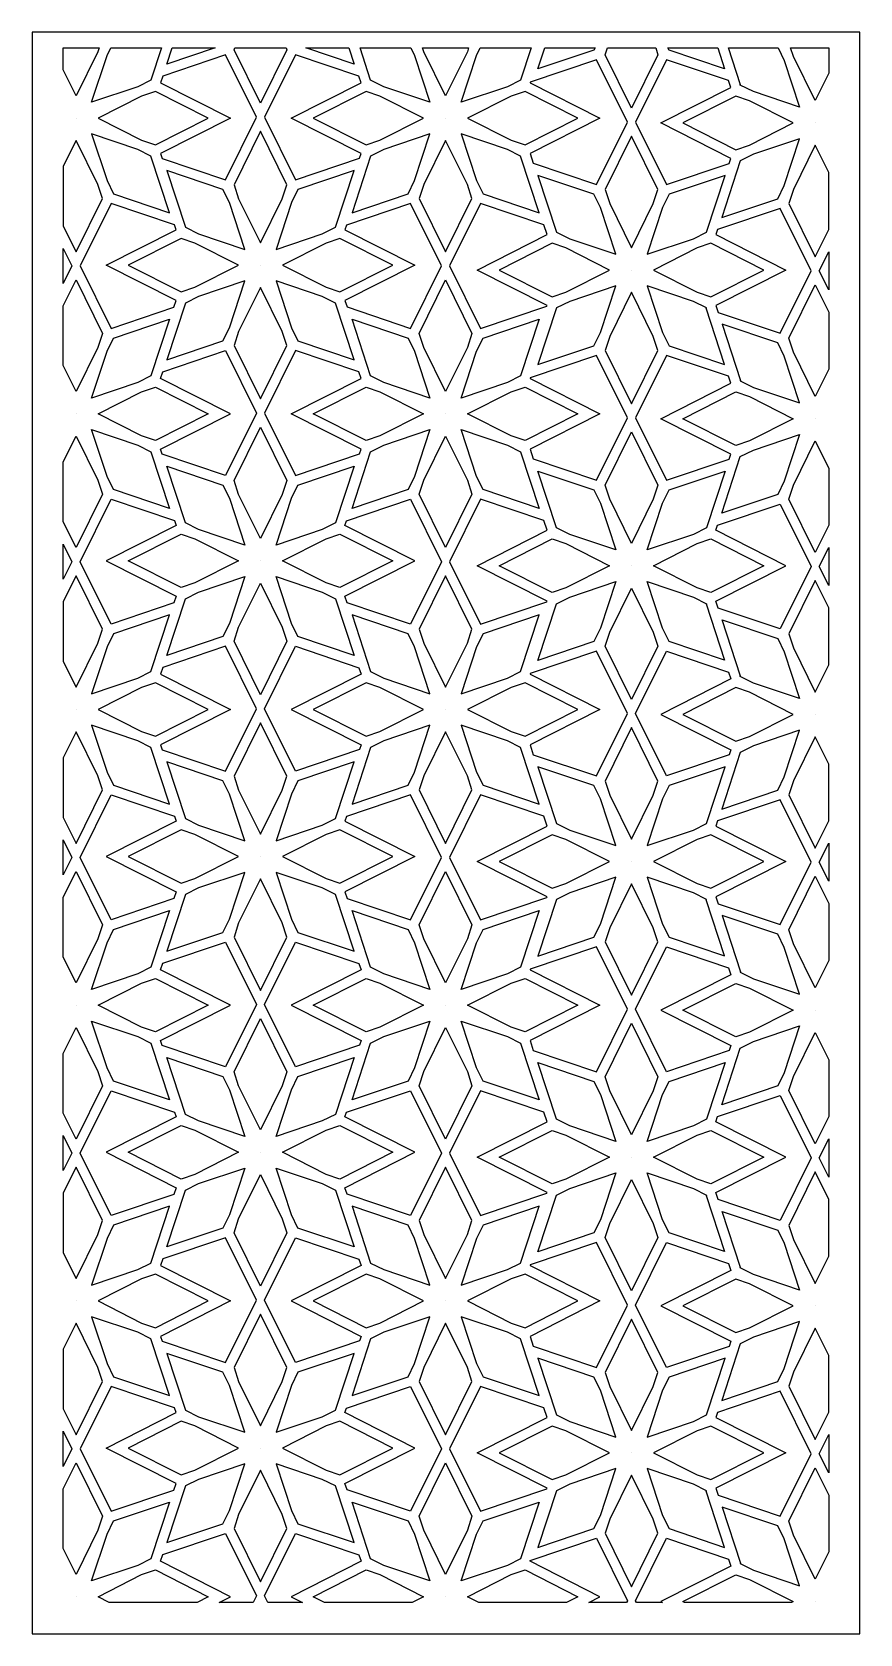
# Model space of a CAD drawing. Header units: centimetres. Extents: x -2.24 to 2.24, y -4.33 to 4.33.
import ezdxf

# ---------------------------------------------------------------- set-up
doc = ezdxf.new("R2010")
doc.units = ezdxf.units.CM
doc.header["$MEASUREMENT"] = 0
doc.layers.add('Layer 1', color=7, linetype='Continuous')

msp = doc.modelspace()

# ---------------------------------------------------------------- linework, layer by layer
at = {"layer": 'Layer 1', "color": 242}
for points, knots in [([(-2.24035, -4.33143), (-2.24035, -4.33143), (-2.24035, -4.26686), (-2.24035, -4.26686), (-2.24035, -4.26686), (-2.24035, -4.26686), (-2.24035, -4.19006), (-2.24035, -4.19006), (-2.24035, -4.19006), (-2.24035, -4.19006), (-2.24035, -4.0695), (-2.24035, -4.0695), (-2.24035, -4.0695), (-2.24035, -4.0695), (-2.24035, -3.99271), (-2.24035, -3.99271), (-2.24035, -3.99271), (-2.24035, -3.99271), (-2.24035, -3.70806), (-2.24035, -3.70806), (-2.24035, -3.70806), (-2.24035, -3.70806), (-2.24035, -3.65113), (-2.24035, -3.65113), (-2.24035, -3.65113), (-2.24035, -3.65113), (-2.24035, -3.36598), (-2.24035, -3.36598), (-2.24035, -3.36598), (-2.24035, -3.36598), (-2.24035, -3.28567), (-2.24035, -3.28567), (-2.24035, -3.28567), (-2.24035, -3.28567), (-2.24035, -3.00927), (-2.24035, -3.00927), (-2.24035, -3.00927), (-2.24035, -3.00927), (-2.24035, -2.95234), (-2.24035, -2.95234), (-2.24035, -2.95234), (-2.24035, -2.95234), (-2.24035, -2.6677), (-2.24035, -2.6677), (-2.24035, -2.6677), (-2.24035, -2.6677), (-2.24035, -2.5909), (-2.24035, -2.5909), (-2.24035, -2.5909), (-2.24035, -2.5909), (-2.24035, -2.47034), (-2.24035, -2.47034), (-2.24035, -2.47034), (-2.24035, -2.47034), (-2.24035, -2.39355), (-2.24035, -2.39355), (-2.24035, -2.39355), (-2.24035, -2.39355), (-2.24035, -2.1089), (-2.24035, -2.1089), (-2.24035, -2.1089), (-2.24035, -2.1089), (-2.24035, -2.05197), (-2.24035, -2.05197), (-2.24035, -2.05197), (-2.24035, -2.05197), (-2.24035, -1.76682), (-2.24035, -1.76682), (-2.24035, -1.76682), (-2.24035, -1.76682), (-2.24035, -1.68651), (-2.24035, -1.68651), (-2.24035, -1.68651), (-2.24035, -1.68651), (-2.24035, -1.41011), (-2.24035, -1.41011), (-2.24035, -1.41011), (-2.24035, -1.41011), (-2.24035, -1.35318), (-2.24035, -1.35318), (-2.24035, -1.35318), (-2.24035, -1.35318), (-2.24035, -1.06853), (-2.24035, -1.06853), (-2.24035, -1.06853), (-2.24035, -1.06853), (-2.24035, -0.99174), (-2.24035, -0.99174), (-2.24035, -0.99174), (-2.24035, -0.99174), (-2.24035, -0.87118), (-2.24035, -0.87118), (-2.24035, -0.87118), (-2.24035, -0.87118), (-2.24035, -0.79438), (-2.24035, -0.79438), (-2.24035, -0.79438), (-2.24035, -0.79438), (-2.24035, -0.50974), (-2.24035, -0.50974), (-2.24035, -0.50974), (-2.24035, -0.50974), (-2.24035, -0.45281), (-2.24035, -0.45281), (-2.24035, -0.45281), (-2.24035, -0.45281), (-2.24035, -0.16766), (-2.24035, -0.16766), (-2.24035, -0.16766), (-2.24035, -0.16766), (-2.24035, -0.08735), (-2.24035, -0.08735), (-2.24035, -0.08735), (-2.24035, -0.08735), (-2.24035, 0.18905), (-2.24035, 0.18905), (-2.24035, 0.18905), (-2.24035, 0.18905), (-2.24035, 0.24598), (-2.24035, 0.24598), (-2.24035, 0.24598), (-2.24035, 0.24598), (-2.24035, 0.53062), (-2.24035, 0.53062), (-2.24035, 0.53062), (-2.24035, 0.53062), (-2.24035, 0.60742), (-2.24035, 0.60742), (-2.24035, 0.60742), (-2.24035, 0.60742), (-2.24035, 0.72798), (-2.24035, 0.72798), (-2.24035, 0.72798), (-2.24035, 0.72798), (-2.24035, 0.80477), (-2.24035, 0.80477), (-2.24035, 0.80477), (-2.24035, 0.80477), (-2.24035, 1.08942), (-2.24035, 1.08942), (-2.24035, 1.08942), (-2.24035, 1.08942), (-2.24035, 1.14635), (-2.24035, 1.14635), (-2.24035, 1.14635), (-2.24035, 1.14635), (-2.24035, 1.4315), (-2.24035, 1.4315), (-2.24035, 1.4315), (-2.24035, 1.4315), (-2.24035, 1.51181), (-2.24035, 1.51181), (-2.24035, 1.51181), (-2.24035, 1.51181), (-2.24035, 1.78822), (-2.24035, 1.78822), (-2.24035, 1.78822), (-2.24035, 1.78822), (-2.24035, 1.84515), (-2.24035, 1.84515), (-2.24035, 1.84515), (-2.24035, 1.84515), (-2.24035, 2.12979), (-2.24035, 2.12979), (-2.24035, 2.12979), (-2.24035, 2.12979), (-2.24035, 2.20659), (-2.24035, 2.20659), (-2.24035, 2.20659), (-2.24035, 2.20659), (-2.24035, 2.32714), (-2.24035, 2.32714), (-2.24035, 2.32714), (-2.24035, 2.32714), (-2.24035, 2.40394), (-2.24035, 2.40394), (-2.24035, 2.40394), (-2.24035, 2.40394), (-2.24035, 2.68858), (-2.24035, 2.68858), (-2.24035, 2.68858), (-2.24035, 2.68858), (-2.24035, 2.74551), (-2.24035, 2.74551), (-2.24035, 2.74551), (-2.24035, 2.74551), (-2.24035, 3.03067), (-2.24035, 3.03067), (-2.24035, 3.03067), (-2.24035, 3.03067), (-2.24035, 3.11098), (-2.24035, 3.11098), (-2.24035, 3.11098), (-2.24035, 3.11098), (-2.24035, 3.38737), (-2.24035, 3.38737), (-2.24035, 3.38737), (-2.24035, 3.38737), (-2.24035, 3.4443), (-2.24035, 3.4443), (-2.24035, 3.4443), (-2.24035, 3.4443), (-2.24035, 3.72895), (-2.24035, 3.72895), (-2.24035, 3.72895), (-2.24035, 3.72895), (-2.24035, 3.80574), (-2.24035, 3.80574), (-2.24035, 3.80574), (-2.24035, 3.80574), (-2.24035, 3.9263), (-2.24035, 3.9263), (-2.24035, 3.9263), (-2.24035, 3.9263), (-2.24035, 4.0031), (-2.24035, 4.0031), (-2.24035, 4.0031), (-2.24035, 4.0031), (-2.24035, 4.28774), (-2.24035, 4.28774), (-2.24035, 4.28774), (-2.24035, 4.28774), (-2.24035, 4.33143), (-2.24035, 4.33143), (-2.24035, 4.33143), (-2.24035, 4.33143), (2.24035, 4.33143), (2.24035, 4.33143), (2.24035, 4.33143), (2.24035, 4.33143), (2.24035, 4.31976), (2.24035, 4.31976), (2.24035, 4.31976), (2.24035, 4.31976), (2.24035, 4.26283), (2.24035, 4.26283), (2.24035, 4.26283), (2.24035, 4.26283), (2.24035, 3.97818), (2.24035, 3.97818), (2.24035, 3.97818), (2.24035, 3.97818), (2.24035, 3.90208), (2.24035, 3.90208), (2.24035, 3.90208), (2.24035, 3.90208), (2.24035, 3.7774), (2.24035, 3.7774), (2.24035, 3.7774), (2.24035, 3.7774), (2.24035, 3.7013), (2.24035, 3.7013), (2.24035, 3.7013), (2.24035, 3.7013), (2.24035, 3.41665), (2.24035, 3.41665), (2.24035, 3.41665), (2.24035, 3.41665), (2.24035, 3.35972), (2.24035, 3.35972), (2.24035, 3.35972), (2.24035, 3.35972), (2.24035, 3.08471), (2.24035, 3.08471), (2.24035, 3.08471), (2.24035, 3.08471), (2.24035, 3.00435), (2.24035, 3.00435), (2.24035, 3.00435), (2.24035, 3.00435), (2.24035, 2.72059), (2.24035, 2.72059), (2.24035, 2.72059), (2.24035, 2.72059), (2.24035, 2.66366), (2.24035, 2.66366), (2.24035, 2.66366), (2.24035, 2.66366), (2.24035, 2.37901), (2.24035, 2.37901), (2.24035, 2.37901), (2.24035, 2.37901), (2.24035, 2.30291), (2.24035, 2.30291), (2.24035, 2.30291), (2.24035, 2.30291), (2.24035, 2.17824), (2.24035, 2.17824), (2.24035, 2.17824), (2.24035, 2.17824), (2.24035, 2.10213), (2.24035, 2.10213), (2.24035, 2.10213), (2.24035, 2.10213), (2.24035, 1.81749), (2.24035, 1.81749), (2.24035, 1.81749), (2.24035, 1.81749), (2.24035, 1.76056), (2.24035, 1.76056), (2.24035, 1.76056), (2.24035, 1.76056), (2.24035, 1.48555), (2.24035, 1.48555), (2.24035, 1.48555), (2.24035, 1.48555), (2.24035, 1.4052), (2.24035, 1.4052), (2.24035, 1.4052), (2.24035, 1.4052), (2.24035, 1.12143), (2.24035, 1.12143), (2.24035, 1.12143), (2.24035, 1.12143), (2.24035, 1.0645), (2.24035, 1.0645), (2.24035, 1.0645), (2.24035, 1.0645), (2.24035, 0.77986), (2.24035, 0.77986), (2.24035, 0.77986), (2.24035, 0.77986), (2.24035, 0.70375), (2.24035, 0.70375), (2.24035, 0.70375), (2.24035, 0.70375), (2.24035, 0.57908), (2.24035, 0.57908), (2.24035, 0.57908), (2.24035, 0.57908), (2.24035, 0.50297), (2.24035, 0.50297), (2.24035, 0.50297), (2.24035, 0.50297), (2.24035, 0.21833), (2.24035, 0.21833), (2.24035, 0.21833), (2.24035, 0.21833), (2.24035, 0.1614), (2.24035, 0.1614), (2.24035, 0.1614), (2.24035, 0.1614), (2.24035, -0.11362), (2.24035, -0.11362), (2.24035, -0.11362), (2.24035, -0.11362), (2.24035, -0.19397), (2.24035, -0.19397), (2.24035, -0.19397), (2.24035, -0.19397), (2.24035, -0.47773), (2.24035, -0.47773), (2.24035, -0.47773), (2.24035, -0.47773), (2.24035, -0.53466), (2.24035, -0.53466), (2.24035, -0.53466), (2.24035, -0.53466), (2.24035, -0.81931), (2.24035, -0.81931), (2.24035, -0.81931), (2.24035, -0.81931), (2.24035, -0.89541), (2.24035, -0.89541), (2.24035, -0.89541), (2.24035, -0.89541), (2.24035, -1.02009), (2.24035, -1.02009), (2.24035, -1.02009), (2.24035, -1.02009), (2.24035, -1.09619), (2.24035, -1.09619), (2.24035, -1.09619), (2.24035, -1.09619), (2.24035, -1.38084), (2.24035, -1.38084), (2.24035, -1.38084), (2.24035, -1.38084), (2.24035, -1.43777), (2.24035, -1.43777), (2.24035, -1.43777), (2.24035, -1.43777), (2.24035, -1.71278), (2.24035, -1.71278), (2.24035, -1.71278), (2.24035, -1.71278), (2.24035, -1.79313), (2.24035, -1.79313), (2.24035, -1.79313), (2.24035, -1.79313), (2.24035, -2.07689), (2.24035, -2.07689), (2.24035, -2.07689), (2.24035, -2.07689), (2.24035, -2.13382), (2.24035, -2.13382), (2.24035, -2.13382), (2.24035, -2.13382), (2.24035, -2.41846), (2.24035, -2.41846), (2.24035, -2.41846), (2.24035, -2.41846), (2.24035, -2.49457), (2.24035, -2.49457), (2.24035, -2.49457), (2.24035, -2.49457), (2.24035, -2.61924), (2.24035, -2.61924), (2.24035, -2.61924), (2.24035, -2.61924), (2.24035, -2.69535), (2.24035, -2.69535), (2.24035, -2.69535), (2.24035, -2.69535), (2.24035, -2.97999), (2.24035, -2.97999), (2.24035, -2.97999), (2.24035, -2.97999), (2.24035, -3.03692), (2.24035, -3.03692), (2.24035, -3.03692), (2.24035, -3.03692), (2.24035, -3.31194), (2.24035, -3.31194), (2.24035, -3.31194), (2.24035, -3.31194), (2.24035, -3.39229), (2.24035, -3.39229), (2.24035, -3.39229), (2.24035, -3.39229), (2.24035, -3.67606), (2.24035, -3.67606), (2.24035, -3.67606), (2.24035, -3.67606), (2.24035, -3.73299), (2.24035, -3.73299), (2.24035, -3.73299), (2.24035, -3.73299), (2.24035, -4.01763), (2.24035, -4.01763), (2.24035, -4.01763), (2.24035, -4.01763), (2.24035, -4.09373), (2.24035, -4.09373), (2.24035, -4.09373), (2.24035, -4.09373), (2.24035, -4.21841), (2.24035, -4.21841), (2.24035, -4.21841), (2.24035, -4.21841), (2.24035, -4.29451), (2.24035, -4.29451), (2.24035, -4.29451), (2.24035, -4.29451), (2.24035, -4.33143), (2.24035, -4.33143), (2.24035, -4.33143), (2.24035, -4.33143), (-2.24035, -4.33143), (-2.24035, -4.33143)], [0, 0, 0, 0, 0.0086207, 0.0086207, 0.0086207, 0.0086207, 0.0172414, 0.0172414, 0.0172414, 0.0172414, 0.0258621, 0.0258621, 0.0258621, 0.0258621, 0.0344828, 0.0344828, 0.0344828, 0.0344828, 0.0431034, 0.0431034, 0.0431034, 0.0431034, 0.0517241, 0.0517241, 0.0517241, 0.0517241, 0.0603448, 0.0603448, 0.0603448, 0.0603448, 0.0689655, 0.0689655, 0.0689655, 0.0689655, 0.0775862, 0.0775862, 0.0775862, 0.0775862, 0.0862069, 0.0862069, 0.0862069, 0.0862069, 0.0948276, 0.0948276, 0.0948276, 0.0948276, 0.1034483, 0.1034483, 0.1034483, 0.1034483, 0.112069, 0.112069, 0.112069, 0.112069, 0.1206897, 0.1206897, 0.1206897, 0.1206897, 0.1293103, 0.1293103, 0.1293103, 0.1293103, 0.137931, 0.137931, 0.137931, 0.137931, 0.1465517, 0.1465517, 0.1465517, 0.1465517, 0.1551724, 0.1551724, 0.1551724, 0.1551724, 0.1637931, 0.1637931, 0.1637931, 0.1637931, 0.1724138, 0.1724138, 0.1724138, 0.1724138, 0.1810345, 0.1810345, 0.1810345, 0.1810345, 0.1896552, 0.1896552, 0.1896552, 0.1896552, 0.1982759, 0.1982759, 0.1982759, 0.1982759, 0.2068966, 0.2068966, 0.2068966, 0.2068966, 0.2155172, 0.2155172, 0.2155172, 0.2155172, 0.2241379, 0.2241379, 0.2241379, 0.2241379, 0.2327586, 0.2327586, 0.2327586, 0.2327586, 0.2413793, 0.2413793, 0.2413793, 0.2413793, 0.25, 0.25, 0.25, 0.25, 0.2586207, 0.2586207, 0.2586207, 0.2586207, 0.2672414, 0.2672414, 0.2672414, 0.2672414, 0.2758621, 0.2758621, 0.2758621, 0.2758621, 0.2844828, 0.2844828, 0.2844828, 0.2844828, 0.2931034, 0.2931034, 0.2931034, 0.2931034, 0.3017241, 0.3017241, 0.3017241, 0.3017241, 0.3103448, 0.3103448, 0.3103448, 0.3103448, 0.3189655, 0.3189655, 0.3189655, 0.3189655, 0.3275862, 0.3275862, 0.3275862, 0.3275862, 0.3362069, 0.3362069, 0.3362069, 0.3362069, 0.3448276, 0.3448276, 0.3448276, 0.3448276, 0.3534483, 0.3534483, 0.3534483, 0.3534483, 0.362069, 0.362069, 0.362069, 0.362069, 0.3706897, 0.3706897, 0.3706897, 0.3706897, 0.3793103, 0.3793103, 0.3793103, 0.3793103, 0.387931, 0.387931, 0.387931, 0.387931, 0.3965517, 0.3965517, 0.3965517, 0.3965517, 0.4051724, 0.4051724, 0.4051724, 0.4051724, 0.4137931, 0.4137931, 0.4137931, 0.4137931, 0.4224138, 0.4224138, 0.4224138, 0.4224138, 0.4310345, 0.4310345, 0.4310345, 0.4310345, 0.4396552, 0.4396552, 0.4396552, 0.4396552, 0.4482759, 0.4482759, 0.4482759, 0.4482759, 0.4568966, 0.4568966, 0.4568966, 0.4568966, 0.4655172, 0.4655172, 0.4655172, 0.4655172, 0.4741379, 0.4741379, 0.4741379, 0.4741379, 0.4827586, 0.4827586, 0.4827586, 0.4827586, 0.4913793, 0.4913793, 0.4913793, 0.4913793, 0.5, 0.5, 0.5, 0.5, 0.5086207, 0.5086207, 0.5086207, 0.5086207, 0.5172414, 0.5172414, 0.5172414, 0.5172414, 0.5258621, 0.5258621, 0.5258621, 0.5258621, 0.5344828, 0.5344828, 0.5344828, 0.5344828, 0.5431034, 0.5431034, 0.5431034, 0.5431034, 0.5517241, 0.5517241, 0.5517241, 0.5517241, 0.5603448, 0.5603448, 0.5603448, 0.5603448, 0.5689655, 0.5689655, 0.5689655, 0.5689655, 0.5775862, 0.5775862, 0.5775862, 0.5775862, 0.5862069, 0.5862069, 0.5862069, 0.5862069, 0.5948276, 0.5948276, 0.5948276, 0.5948276, 0.6034483, 0.6034483, 0.6034483, 0.6034483, 0.612069, 0.612069, 0.612069, 0.612069, 0.6206897, 0.6206897, 0.6206897, 0.6206897, 0.6293103, 0.6293103, 0.6293103, 0.6293103, 0.637931, 0.637931, 0.637931, 0.637931, 0.6465517, 0.6465517, 0.6465517, 0.6465517, 0.6551724, 0.6551724, 0.6551724, 0.6551724, 0.6637931, 0.6637931, 0.6637931, 0.6637931, 0.6724138, 0.6724138, 0.6724138, 0.6724138, 0.6810345, 0.6810345, 0.6810345, 0.6810345, 0.6896552, 0.6896552, 0.6896552, 0.6896552, 0.6982759, 0.6982759, 0.6982759, 0.6982759, 0.7068966, 0.7068966, 0.7068966, 0.7068966, 0.7155172, 0.7155172, 0.7155172, 0.7155172, 0.7241379, 0.7241379, 0.7241379, 0.7241379, 0.7327586, 0.7327586, 0.7327586, 0.7327586, 0.7413793, 0.7413793, 0.7413793, 0.7413793, 0.75, 0.75, 0.75, 0.75, 0.7586207, 0.7586207, 0.7586207, 0.7586207, 0.7672414, 0.7672414, 0.7672414, 0.7672414, 0.7758621, 0.7758621, 0.7758621, 0.7758621, 0.7844828, 0.7844828, 0.7844828, 0.7844828, 0.7931034, 0.7931034, 0.7931034, 0.7931034, 0.8017241, 0.8017241, 0.8017241, 0.8017241, 0.8103448, 0.8103448, 0.8103448, 0.8103448, 0.8189655, 0.8189655, 0.8189655, 0.8189655, 0.8275862, 0.8275862, 0.8275862, 0.8275862, 0.8362069, 0.8362069, 0.8362069, 0.8362069, 0.8448276, 0.8448276, 0.8448276, 0.8448276, 0.8534483, 0.8534483, 0.8534483, 0.8534483, 0.862069, 0.862069, 0.862069, 0.862069, 0.8706897, 0.8706897, 0.8706897, 0.8706897, 0.8793103, 0.8793103, 0.8793103, 0.8793103, 0.887931, 0.887931, 0.887931, 0.887931, 0.8965517, 0.8965517, 0.8965517, 0.8965517, 0.9051724, 0.9051724, 0.9051724, 0.9051724, 0.9137931, 0.9137931, 0.9137931, 0.9137931, 0.9224138, 0.9224138, 0.9224138, 0.9224138, 0.9310345, 0.9310345, 0.9310345, 0.9310345, 0.9396552, 0.9396552, 0.9396552, 0.9396552, 0.9482759, 0.9482759, 0.9482759, 0.9482759, 0.9568966, 0.9568966, 0.9568966, 0.9568966, 0.9655172, 0.9655172, 0.9655172, 0.9655172, 0.9741379, 0.9741379, 0.9741379, 0.9741379, 0.9827586, 0.9827586, 0.9827586, 0.9827586, 1, 1, 1, 1]), ([(-1.87709, 4.24594), (-1.87709, 4.24594), (-2.07127, 4.24594), (-2.07127, 4.24594), (-2.07127, 4.24594), (-2.07127, 4.24594), (-2.07127, 4.12642), (-2.07127, 4.12642), (-2.07127, 4.12642), (-2.07127, 4.12642), (-2.00204, 3.98665), (-2.00204, 3.98665), (-2.00204, 3.98665), (-2.00204, 3.98665), (-1.88395, 4.22508), (-1.88395, 4.22508), (-1.88395, 4.22508), (-1.88395, 4.22508), (-1.87709, 4.24594), (-1.87709, 4.24594)], [0, 0, 0, 0, 0.1666667, 0.1666667, 0.1666667, 0.1666667, 0.3333333, 0.3333333, 0.3333333, 0.3333333, 0.5, 0.5, 0.5, 0.5, 0.6666667, 0.6666667, 0.6666667, 0.6666667, 1, 1, 1, 1]), ([(-1.5393, 4.24594), (-1.5393, 4.24594), (-1.81387, 4.24594), (-1.81387, 4.24594), (-1.81387, 4.24594), (-1.81387, 4.24594), (-1.83447, 4.20436), (-1.83447, 4.20436), (-1.83447, 4.20436), (-1.83447, 4.20436), (-1.91769, 3.95132), (-1.91769, 3.95132), (-1.91769, 3.95132), (-1.91769, 3.95132), (-1.66746, 4.03548), (-1.66746, 4.03548), (-1.66746, 4.03548), (-1.66746, 4.03548), (-1.59674, 4.07129), (-1.59674, 4.07129), (-1.59674, 4.07129), (-1.59674, 4.07129), (-1.5393, 4.24594), (-1.5393, 4.24594)], [0, 0, 0, 0, 0.1428571, 0.1428571, 0.1428571, 0.1428571, 0.2857143, 0.2857143, 0.2857143, 0.2857143, 0.4285714, 0.4285714, 0.4285714, 0.4285714, 0.5714286, 0.5714286, 0.5714286, 0.5714286, 0.7142857, 0.7142857, 0.7142857, 0.7142857, 1, 1, 1, 1]), ([(-1.24916, 4.24594), (-1.24916, 4.24594), (-1.4812, 4.24594), (-1.4812, 4.24594), (-1.4812, 4.24594), (-1.4812, 4.24594), (-1.51006, 4.1582), (-1.51006, 4.1582), (-1.51006, 4.1582), (-1.51006, 4.1582), (-1.24916, 4.24594), (-1.24916, 4.24594)], [0, 0, 0, 0, 0.25, 0.25, 0.25, 0.25, 0.5, 0.5, 0.5, 0.5, 1, 1, 1, 1]), ([(-0.86449, 4.24594), (-0.86449, 4.24594), (-1.14342, 4.24594), (-1.14342, 4.24594), (-1.14342, 4.24594), (-1.14342, 4.24594), (-1.147, 4.23503), (-1.147, 4.23503), (-1.147, 4.23503), (-1.147, 4.23503), (-1.00395, 3.94621), (-1.00395, 3.94621), (-1.00395, 3.94621), (-1.00395, 3.94621), (-0.8609, 4.23503), (-0.8609, 4.23503), (-0.8609, 4.23503), (-0.8609, 4.23503), (-0.86449, 4.24594), (-0.86449, 4.24594)], [0, 0, 0, 0, 0.1666667, 0.1666667, 0.1666667, 0.1666667, 0.3333333, 0.3333333, 0.3333333, 0.3333333, 0.5, 0.5, 0.5, 0.5, 0.6666667, 0.6666667, 0.6666667, 0.6666667, 1, 1, 1, 1]), ([(-0.5267, 4.24594), (-0.5267, 4.24594), (-0.75875, 4.24594), (-0.75875, 4.24594), (-0.75875, 4.24594), (-0.75875, 4.24594), (-0.49784, 4.1582), (-0.49784, 4.1582), (-0.49784, 4.1582), (-0.49784, 4.1582), (-0.5267, 4.24594), (-0.5267, 4.24594)], [0, 0, 0, 0, 0.25, 0.25, 0.25, 0.25, 0.5, 0.5, 0.5, 0.5, 1, 1, 1, 1]), ([(-0.19058, 4.24594), (-0.19058, 4.24594), (-0.46515, 4.24594), (-0.46515, 4.24594), (-0.46515, 4.24594), (-0.46515, 4.24594), (-0.40771, 4.07129), (-0.40771, 4.07129), (-0.40771, 4.07129), (-0.40771, 4.07129), (-0.33699, 4.03547), (-0.33699, 4.03547), (-0.33699, 4.03547), (-0.33699, 4.03547), (-0.08676, 3.95132), (-0.08676, 3.95132), (-0.08676, 3.95132), (-0.08676, 3.95132), (-0.16998, 4.20436), (-0.16998, 4.20436), (-0.16998, 4.20436), (-0.16998, 4.20436), (-0.19058, 4.24594), (-0.19058, 4.24594)], [0, 0, 0, 0, 0.1428571, 0.1428571, 0.1428571, 0.1428571, 0.2857143, 0.2857143, 0.2857143, 0.2857143, 0.4285714, 0.4285714, 0.4285714, 0.4285714, 0.5714286, 0.5714286, 0.5714286, 0.5714286, 0.7142857, 0.7142857, 0.7142857, 0.7142857, 1, 1, 1, 1]), ([(0.12255, 4.24594), (0.12255, 4.24594), (-0.12736, 4.24594), (-0.12736, 4.24594), (-0.12736, 4.24594), (-0.12736, 4.24594), (-0.1205, 4.22508), (-0.1205, 4.22508), (-0.1205, 4.22508), (-0.1205, 4.22508), (-0.00241, 3.98665), (-0.00241, 3.98665), (-0.00241, 3.98665), (-0.00241, 3.98665), (0.11568, 4.22508), (0.11568, 4.22508), (0.11568, 4.22508), (0.11568, 4.22508), (0.12255, 4.24594), (0.12255, 4.24594)], [0, 0, 0, 0, 0.1666667, 0.1666667, 0.1666667, 0.1666667, 0.3333333, 0.3333333, 0.3333333, 0.3333333, 0.5, 0.5, 0.5, 0.5, 0.6666667, 0.6666667, 0.6666667, 0.6666667, 1, 1, 1, 1]), ([(0.46033, 4.24594), (0.46033, 4.24594), (0.18576, 4.24594), (0.18576, 4.24594), (0.18576, 4.24594), (0.18576, 4.24594), (0.16516, 4.20436), (0.16516, 4.20436), (0.16516, 4.20436), (0.16516, 4.20436), (0.08194, 3.95132), (0.08194, 3.95132), (0.08194, 3.95132), (0.08194, 3.95132), (0.33218, 4.03548), (0.33218, 4.03548), (0.33218, 4.03548), (0.33218, 4.03548), (0.40289, 4.07129), (0.40289, 4.07129), (0.40289, 4.07129), (0.40289, 4.07129), (0.46033, 4.24594), (0.46033, 4.24594)], [0, 0, 0, 0, 0.1428571, 0.1428571, 0.1428571, 0.1428571, 0.2857143, 0.2857143, 0.2857143, 0.2857143, 0.4285714, 0.4285714, 0.4285714, 0.4285714, 0.5714286, 0.5714286, 0.5714286, 0.5714286, 0.7142857, 0.7142857, 0.7142857, 0.7142857, 1, 1, 1, 1]), ([(0.8069, 4.24594), (0.8069, 4.24594), (0.5353, 4.24594), (0.5353, 4.24594), (0.5353, 4.24594), (0.5353, 4.24594), (0.49779, 4.13191), (0.49779, 4.13191), (0.49779, 4.13191), (0.49779, 4.13191), (0.80091, 4.23386), (0.80091, 4.23386), (0.80091, 4.23386), (0.80091, 4.23386), (0.8069, 4.24594), (0.8069, 4.24594)], [0, 0, 0, 0, 0.2, 0.2, 0.2, 0.2, 0.4, 0.4, 0.4, 0.4, 0.6, 0.6, 0.6, 0.6, 1, 1, 1, 1]), ([(1.13472, 4.24594), (1.13472, 4.24594), (0.87309, 4.24594), (0.87309, 4.24594), (0.87309, 4.24594), (0.87309, 4.24594), (0.86085, 4.20874), (0.86085, 4.20874), (0.86085, 4.20874), (0.86085, 4.20874), (1.0039, 3.91992), (1.0039, 3.91992), (1.0039, 3.91992), (1.0039, 3.91992), (1.14696, 4.20875), (1.14696, 4.20875), (1.14696, 4.20875), (1.14696, 4.20875), (1.13472, 4.24594), (1.13472, 4.24594)], [0, 0, 0, 0, 0.1666667, 0.1666667, 0.1666667, 0.1666667, 0.3333333, 0.3333333, 0.3333333, 0.3333333, 0.5, 0.5, 0.5, 0.5, 0.6666667, 0.6666667, 0.6666667, 0.6666667, 1, 1, 1, 1]), ([(1.47028, 4.24594), (1.47028, 4.24594), (1.20091, 4.24594), (1.20091, 4.24594), (1.20091, 4.24594), (1.20091, 4.24594), (1.2069, 4.23385), (1.2069, 4.23385), (1.2069, 4.23385), (1.2069, 4.23385), (1.50751, 4.13275), (1.50751, 4.13275), (1.50751, 4.13275), (1.50751, 4.13275), (1.47028, 4.24594), (1.47028, 4.24594)], [0, 0, 0, 0, 0.2, 0.2, 0.2, 0.2, 0.4, 0.4, 0.4, 0.4, 0.6, 0.6, 0.6, 0.6, 1, 1, 1, 1]), ([(1.79678, 4.24594), (1.79678, 4.24594), (1.52881, 4.24594), (1.52881, 4.24594), (1.52881, 4.24594), (1.52881, 4.24594), (1.59437, 4.04661), (1.59437, 4.04661), (1.59437, 4.04661), (1.59437, 4.04661), (1.59187, 4.04746), (1.59187, 4.04746), (1.59187, 4.04746), (1.59187, 4.04746), (1.59267, 4.045), (1.59267, 4.045), (1.59267, 4.045), (1.59267, 4.045), (1.66339, 4.00919), (1.66339, 4.00919), (1.66339, 4.00919), (1.66339, 4.00919), (1.91362, 3.92503), (1.91362, 3.92503), (1.91362, 3.92503), (1.91362, 3.92503), (1.8304, 4.17807), (1.8304, 4.17807), (1.8304, 4.17807), (1.8304, 4.17807), (1.79678, 4.24594), (1.79678, 4.24594)], [0, 0, 0, 0, 0.1111111, 0.1111111, 0.1111111, 0.1111111, 0.2222222, 0.2222222, 0.2222222, 0.2222222, 0.3333333, 0.3333333, 0.3333333, 0.3333333, 0.4444444, 0.4444444, 0.4444444, 0.4444444, 0.5555556, 0.5555556, 0.5555556, 0.5555556, 0.6666667, 0.6666667, 0.6666667, 0.6666667, 0.7777778, 0.7777778, 0.7777778, 0.7777778, 1, 1, 1, 1]), ([(2.07127, 4.24594), (2.07127, 4.24594), (1.86437, 4.24594), (1.86437, 4.24594), (1.86437, 4.24594), (1.86437, 4.24594), (1.87988, 4.19879), (1.87988, 4.19879), (1.87988, 4.19879), (1.87988, 4.19879), (1.99797, 3.96036), (1.99797, 3.96036), (1.99797, 3.96036), (1.99797, 3.96036), (2.07127, 4.10835), (2.07127, 4.10835), (2.07127, 4.10835), (2.07127, 4.10835), (2.07127, 4.24594), (2.07127, 4.24594)], [0, 0, 0, 0, 0.1666667, 0.1666667, 0.1666667, 0.1666667, 0.3333333, 0.3333333, 0.3333333, 0.3333333, 0.5, 0.5, 0.5, 0.5, 0.6666667, 0.6666667, 0.6666667, 0.6666667, 1, 1, 1, 1]), ([(-1.53637, 3.64838), (-1.53637, 3.64838), (-1.54499, 3.67459), (-1.54499, 3.67459), (-1.54499, 3.67459), (-1.54499, 3.67459), (-1.167, 3.86603), (-1.167, 3.86603), (-1.167, 3.86603), (-1.167, 3.86603), (-1.54499, 4.05747), (-1.54499, 4.05747), (-1.54499, 4.05747), (-1.54499, 4.05747), (-1.53314, 4.09351), (-1.53314, 4.09351), (-1.53314, 4.09351), (-1.53314, 4.09351), (-1.19327, 4.20781), (-1.19327, 4.20781), (-1.19327, 4.20781), (-1.19327, 4.20781), (-1.02615, 3.8704), (-1.02615, 3.8704), (-1.02615, 3.8704), (-1.02615, 3.8704), (-1.19327, 3.53299), (-1.19327, 3.53299), (-1.19327, 3.53299), (-1.19327, 3.53299), (-1.53637, 3.64838), (-1.53637, 3.64838)], [0, 0, 0, 0, 0.1111111, 0.1111111, 0.1111111, 0.1111111, 0.2222222, 0.2222222, 0.2222222, 0.2222222, 0.3333333, 0.3333333, 0.3333333, 0.3333333, 0.4444444, 0.4444444, 0.4444444, 0.4444444, 0.5555556, 0.5555556, 0.5555556, 0.5555556, 0.6666667, 0.6666667, 0.6666667, 0.6666667, 0.7777778, 0.7777778, 0.7777778, 0.7777778, 1, 1, 1, 1]), ([(-0.46765, 3.64969), (-0.46765, 3.64969), (-0.81464, 3.53299), (-0.81464, 3.53299), (-0.81464, 3.53299), (-0.81464, 3.53299), (-0.98175, 3.8704), (-0.98175, 3.8704), (-0.98175, 3.8704), (-0.98175, 3.8704), (-0.81464, 4.20781), (-0.81464, 4.20781), (-0.81464, 4.20781), (-0.81464, 4.20781), (-0.47089, 4.0922), (-0.47089, 4.0922), (-0.47089, 4.0922), (-0.47089, 4.0922), (-0.45946, 4.05746), (-0.45946, 4.05746), (-0.45946, 4.05746), (-0.45946, 4.05746), (-0.83745, 3.86602), (-0.83745, 3.86602), (-0.83745, 3.86602), (-0.83745, 3.86602), (-0.45946, 3.67458), (-0.45946, 3.67458), (-0.45946, 3.67458), (-0.45946, 3.67458), (-0.46765, 3.64969), (-0.46765, 3.64969)], [0, 0, 0, 0, 0.1111111, 0.1111111, 0.1111111, 0.1111111, 0.2222222, 0.2222222, 0.2222222, 0.2222222, 0.3333333, 0.3333333, 0.3333333, 0.3333333, 0.4444444, 0.4444444, 0.4444444, 0.4444444, 0.5555556, 0.5555556, 0.5555556, 0.5555556, 0.6666667, 0.6666667, 0.6666667, 0.6666667, 0.7777778, 0.7777778, 0.7777778, 0.7777778, 1, 1, 1, 1]), ([(0.45575, 4.06085), (0.45575, 4.06085), (0.81458, 4.18152), (0.81458, 4.18152), (0.81458, 4.18152), (0.81458, 4.18152), (0.98171, 3.84411), (0.98171, 3.84411), (0.98171, 3.84411), (0.98171, 3.84411), (0.81458, 3.5067), (0.81458, 3.5067), (0.81458, 3.5067), (0.81458, 3.5067), (0.47197, 3.62193), (0.47197, 3.62193), (0.47197, 3.62193), (0.47197, 3.62193), (0.45465, 3.67459), (0.45465, 3.67459), (0.45465, 3.67459), (0.45465, 3.67459), (0.83264, 3.86603), (0.83264, 3.86603), (0.83264, 3.86603), (0.83264, 3.86603), (0.45464, 4.05747), (0.45464, 4.05747), (0.45464, 4.05747), (0.45464, 4.05747), (0.45575, 4.06085), (0.45575, 4.06085)], [0, 0, 0, 0, 0.1111111, 0.1111111, 0.1111111, 0.1111111, 0.2222222, 0.2222222, 0.2222222, 0.2222222, 0.3333333, 0.3333333, 0.3333333, 0.3333333, 0.4444444, 0.4444444, 0.4444444, 0.4444444, 0.5555556, 0.5555556, 0.5555556, 0.5555556, 0.6666667, 0.6666667, 0.6666667, 0.6666667, 0.7777778, 0.7777778, 0.7777778, 0.7777778, 1, 1, 1, 1]), ([(1.53181, 3.62057), (1.53181, 3.62057), (1.19322, 3.50671), (1.19322, 3.50671), (1.19322, 3.50671), (1.19322, 3.50671), (1.0261, 3.84411), (1.0261, 3.84411), (1.0261, 3.84411), (1.0261, 3.84411), (1.19322, 4.18152), (1.19322, 4.18152), (1.19322, 4.18152), (1.19322, 4.18152), (1.52856, 4.06874), (1.52856, 4.06874), (1.52856, 4.06874), (1.52856, 4.06874), (1.54092, 4.03117), (1.54092, 4.03117), (1.54092, 4.03117), (1.54092, 4.03117), (1.16293, 3.83973), (1.16293, 3.83973), (1.16293, 3.83973), (1.16293, 3.83973), (1.54092, 3.64829), (1.54092, 3.64829), (1.54092, 3.64829), (1.54092, 3.64829), (1.53181, 3.62057), (1.53181, 3.62057)], [0, 0, 0, 0, 0.1111111, 0.1111111, 0.1111111, 0.1111111, 0.2222222, 0.2222222, 0.2222222, 0.2222222, 0.3333333, 0.3333333, 0.3333333, 0.3333333, 0.4444444, 0.4444444, 0.4444444, 0.4444444, 0.5555556, 0.5555556, 0.5555556, 0.5555556, 0.6666667, 0.6666667, 0.6666667, 0.6666667, 0.7777778, 0.7777778, 0.7777778, 0.7777778, 1, 1, 1, 1]), ([(-1.57191, 3.72137), (-1.57191, 3.72137), (-1.64696, 3.74661), (-1.64696, 3.74661), (-1.64696, 3.74661), (-1.64696, 3.74661), (-1.88275, 3.86603), (-1.88275, 3.86603), (-1.88275, 3.86603), (-1.88275, 3.86603), (-1.64696, 3.98544), (-1.64696, 3.98544), (-1.64696, 3.98544), (-1.64696, 3.98544), (-1.57191, 4.01068), (-1.57191, 4.01068), (-1.57191, 4.01068), (-1.57191, 4.01068), (-1.28629, 3.86603), (-1.28629, 3.86603), (-1.28629, 3.86603), (-1.28629, 3.86603), (-1.57191, 3.72137), (-1.57191, 3.72137)], [0, 0, 0, 0, 0.1428571, 0.1428571, 0.1428571, 0.1428571, 0.2857143, 0.2857143, 0.2857143, 0.2857143, 0.4285714, 0.4285714, 0.4285714, 0.4285714, 0.5714286, 0.5714286, 0.5714286, 0.5714286, 0.7142857, 0.7142857, 0.7142857, 0.7142857, 1, 1, 1, 1]), ([(-0.35748, 3.74661), (-0.35748, 3.74661), (-0.43254, 3.72137), (-0.43254, 3.72137), (-0.43254, 3.72137), (-0.43254, 3.72137), (-0.71816, 3.86602), (-0.71816, 3.86602), (-0.71816, 3.86602), (-0.71816, 3.86602), (-0.43254, 4.01068), (-0.43254, 4.01068), (-0.43254, 4.01068), (-0.43254, 4.01068), (-0.35749, 3.98544), (-0.35749, 3.98544), (-0.35749, 3.98544), (-0.35749, 3.98544), (-0.1217, 3.86602), (-0.1217, 3.86602), (-0.1217, 3.86602), (-0.1217, 3.86602), (-0.35748, 3.74661), (-0.35748, 3.74661)], [0, 0, 0, 0, 0.1428571, 0.1428571, 0.1428571, 0.1428571, 0.2857143, 0.2857143, 0.2857143, 0.2857143, 0.4285714, 0.4285714, 0.4285714, 0.4285714, 0.5714286, 0.5714286, 0.5714286, 0.5714286, 0.7142857, 0.7142857, 0.7142857, 0.7142857, 1, 1, 1, 1]), ([(0.42772, 3.72137), (0.42772, 3.72137), (0.35267, 3.74661), (0.35267, 3.74661), (0.35267, 3.74661), (0.35267, 3.74661), (0.11688, 3.86603), (0.11688, 3.86603), (0.11688, 3.86603), (0.11688, 3.86603), (0.35267, 3.98544), (0.35267, 3.98544), (0.35267, 3.98544), (0.35267, 3.98544), (0.42772, 4.01068), (0.42772, 4.01068), (0.42772, 4.01068), (0.42772, 4.01068), (0.71335, 3.86603), (0.71335, 3.86603), (0.71335, 3.86603), (0.71335, 3.86603), (0.42772, 3.72137), (0.42772, 3.72137)], [0, 0, 0, 0, 0.1428571, 0.1428571, 0.1428571, 0.1428571, 0.2857143, 0.2857143, 0.2857143, 0.2857143, 0.4285714, 0.4285714, 0.4285714, 0.4285714, 0.5714286, 0.5714286, 0.5714286, 0.5714286, 0.7142857, 0.7142857, 0.7142857, 0.7142857, 1, 1, 1, 1]), ([(1.6429, 3.72032), (1.6429, 3.72032), (1.56785, 3.69508), (1.56785, 3.69508), (1.56785, 3.69508), (1.56785, 3.69508), (1.28222, 3.83973), (1.28222, 3.83973), (1.28222, 3.83973), (1.28222, 3.83973), (1.56785, 3.98439), (1.56785, 3.98439), (1.56785, 3.98439), (1.56785, 3.98439), (1.64289, 3.95915), (1.64289, 3.95915), (1.64289, 3.95915), (1.64289, 3.95915), (1.87868, 3.83973), (1.87868, 3.83973), (1.87868, 3.83973), (1.87868, 3.83973), (1.6429, 3.72032), (1.6429, 3.72032)], [0, 0, 0, 0, 0.1428571, 0.1428571, 0.1428571, 0.1428571, 0.2857143, 0.2857143, 0.2857143, 0.2857143, 0.4285714, 0.4285714, 0.4285714, 0.4285714, 0.5714286, 0.5714286, 0.5714286, 0.5714286, 0.7142857, 0.7142857, 0.7142857, 0.7142857, 1, 1, 1, 1]), ([(-2.00205, 3.86602), (-2.00205, 3.86602), (-2.00204, 3.86602), (-2.00204, 3.86602), (-2.00204, 3.86602), (-2.00204, 3.86602), (-2.00205, 3.86602), (-2.00205, 3.86602), (-2.00205, 3.86602), (-2.00205, 3.86602), (-2.00204, 3.86602), (-2.00204, 3.86602), (-2.00204, 3.86602), (-2.00204, 3.86602), (-2.00204, 3.86603), (-2.00204, 3.86603), (-2.00204, 3.86603), (-2.00204, 3.86603), (-2.00204, 3.86603), (-2.00204, 3.86603), (-2.00204, 3.86603), (-2.00204, 3.86603), (-2.00204, 3.86603), (-2.00204, 3.86603), (-2.00204, 3.86603), (-2.00204, 3.86603), (-2.00204, 3.86603), (-2.00204, 3.86603), (-2.00204, 3.86603), (-2.00204, 3.86603), (-2.00204, 3.86603), (-2.00204, 3.86603), (-2.00204, 3.86603), (-2.00204, 3.86603), (-2.00204, 3.86603), (-2.00204, 3.86603), (-2.00204, 3.86603), (-2.00204, 3.86603), (-2.00203, 3.86602), (-2.00203, 3.86602), (-2.00203, 3.86602), (-2.00203, 3.86602), (-2.00204, 3.86602), (-2.00204, 3.86602), (-2.00204, 3.86602), (-2.00204, 3.86602), (-2.00204, 3.86602), (-2.00204, 3.86602), (-2.00204, 3.86602), (-2.00204, 3.86602), (-2.00204, 3.86602), (-2.00204, 3.86602), (-2.00204, 3.86602), (-2.00204, 3.86602), (-2.00204, 3.86602), (-2.00204, 3.86602), (-2.00204, 3.86602), (-2.00204, 3.86602), (-2.00204, 3.86602), (-2.00204, 3.86602), (-2.00204, 3.86602), (-2.00204, 3.86602), (-2.00205, 3.86602), (-2.00205, 3.86602)], [0, 0, 0, 0, 0.0588235, 0.0588235, 0.0588235, 0.0588235, 0.1176471, 0.1176471, 0.1176471, 0.1176471, 0.1764706, 0.1764706, 0.1764706, 0.1764706, 0.2352941, 0.2352941, 0.2352941, 0.2352941, 0.2941176, 0.2941176, 0.2941176, 0.2941176, 0.3529412, 0.3529412, 0.3529412, 0.3529412, 0.4117647, 0.4117647, 0.4117647, 0.4117647, 0.4705882, 0.4705882, 0.4705882, 0.4705882, 0.5294118, 0.5294118, 0.5294118, 0.5294118, 0.5882353, 0.5882353, 0.5882353, 0.5882353, 0.6470588, 0.6470588, 0.6470588, 0.6470588, 0.7058824, 0.7058824, 0.7058824, 0.7058824, 0.7647059, 0.7647059, 0.7647059, 0.7647059, 0.8235294, 0.8235294, 0.8235294, 0.8235294, 0.8823529, 0.8823529, 0.8823529, 0.8823529, 1, 1, 1, 1]), ([(-0.00242, 3.86602), (-0.00242, 3.86602), (-0.00241, 3.86602), (-0.00241, 3.86602), (-0.00241, 3.86602), (-0.00241, 3.86602), (-0.00241, 3.86602), (-0.00241, 3.86602), (-0.00241, 3.86602), (-0.00241, 3.86602), (-0.00241, 3.86602), (-0.00241, 3.86602), (-0.00241, 3.86602), (-0.00241, 3.86602), (-0.00241, 3.86603), (-0.00241, 3.86603), (-0.00241, 3.86603), (-0.00241, 3.86603), (-0.00241, 3.86603), (-0.00241, 3.86603), (-0.00241, 3.86603), (-0.00241, 3.86603), (-0.00241, 3.86603), (-0.00241, 3.86603), (-0.00241, 3.86603), (-0.00241, 3.86603), (-0.00241, 3.86603), (-0.00241, 3.86603), (-0.00241, 3.86603), (-0.00241, 3.86603), (-0.0024, 3.86603), (-0.0024, 3.86603), (-0.0024, 3.86603), (-0.0024, 3.86603), (-0.00241, 3.86603), (-0.00241, 3.86603), (-0.00241, 3.86603), (-0.00241, 3.86603), (-0.0024, 3.86602), (-0.0024, 3.86602), (-0.0024, 3.86602), (-0.0024, 3.86602), (-0.00241, 3.86602), (-0.00241, 3.86602), (-0.00241, 3.86602), (-0.00241, 3.86602), (-0.0024, 3.86602), (-0.0024, 3.86602), (-0.0024, 3.86602), (-0.0024, 3.86602), (-0.00241, 3.86602), (-0.00241, 3.86602), (-0.00241, 3.86602), (-0.00241, 3.86602), (-0.00241, 3.86602), (-0.00241, 3.86602), (-0.00241, 3.86602), (-0.00241, 3.86602), (-0.00241, 3.86602), (-0.00241, 3.86602), (-0.00241, 3.86602), (-0.00241, 3.86602), (-0.00242, 3.86602), (-0.00242, 3.86602)], [0, 0, 0, 0, 0.0588235, 0.0588235, 0.0588235, 0.0588235, 0.1176471, 0.1176471, 0.1176471, 0.1176471, 0.1764706, 0.1764706, 0.1764706, 0.1764706, 0.2352941, 0.2352941, 0.2352941, 0.2352941, 0.2941176, 0.2941176, 0.2941176, 0.2941176, 0.3529412, 0.3529412, 0.3529412, 0.3529412, 0.4117647, 0.4117647, 0.4117647, 0.4117647, 0.4705882, 0.4705882, 0.4705882, 0.4705882, 0.5294118, 0.5294118, 0.5294118, 0.5294118, 0.5882353, 0.5882353, 0.5882353, 0.5882353, 0.6470588, 0.6470588, 0.6470588, 0.6470588, 0.7058824, 0.7058824, 0.7058824, 0.7058824, 0.7647059, 0.7647059, 0.7647059, 0.7647059, 0.8235294, 0.8235294, 0.8235294, 0.8235294, 0.8823529, 0.8823529, 0.8823529, 0.8823529, 1, 1, 1, 1]), ([(1.99797, 3.83973), (1.99797, 3.83973), (1.99797, 3.83973), (1.99797, 3.83973), (1.99797, 3.83973), (1.99797, 3.83973), (1.99797, 3.83974), (1.99797, 3.83974), (1.99797, 3.83974), (1.99797, 3.83974), (1.99797, 3.83974), (1.99797, 3.83974), (1.99797, 3.83974), (1.99797, 3.83974), (1.99797, 3.83974), (1.99797, 3.83974), (1.99797, 3.83974), (1.99797, 3.83974), (1.99797, 3.83974), (1.99797, 3.83974), (1.99797, 3.83974), (1.99797, 3.83974), (1.99798, 3.83975), (1.99798, 3.83975), (1.99798, 3.83975), (1.99798, 3.83975), (1.99797, 3.83974), (1.99797, 3.83974), (1.99797, 3.83974), (1.99797, 3.83974), (1.99798, 3.83974), (1.99798, 3.83974), (1.99798, 3.83974), (1.99798, 3.83974), (1.99797, 3.83974), (1.99797, 3.83974), (1.99797, 3.83974), (1.99797, 3.83974), (1.99798, 3.83973), (1.99798, 3.83973), (1.99798, 3.83973), (1.99798, 3.83973), (1.99798, 3.83974), (1.99798, 3.83974), (1.99798, 3.83974), (1.99798, 3.83974), (1.99798, 3.83973), (1.99798, 3.83973), (1.99798, 3.83973), (1.99798, 3.83973), (1.99798, 3.83974), (1.99798, 3.83974), (1.99798, 3.83974), (1.99798, 3.83974), (1.99797, 3.83973), (1.99797, 3.83973), (1.99797, 3.83973), (1.99797, 3.83973), (1.99797, 3.83973), (1.99797, 3.83973), (1.99797, 3.83973), (1.99797, 3.83973), (1.99797, 3.83973), (1.99797, 3.83973)], [0, 0, 0, 0, 0.0588235, 0.0588235, 0.0588235, 0.0588235, 0.1176471, 0.1176471, 0.1176471, 0.1176471, 0.1764706, 0.1764706, 0.1764706, 0.1764706, 0.2352941, 0.2352941, 0.2352941, 0.2352941, 0.2941176, 0.2941176, 0.2941176, 0.2941176, 0.3529412, 0.3529412, 0.3529412, 0.3529412, 0.4117647, 0.4117647, 0.4117647, 0.4117647, 0.4705882, 0.4705882, 0.4705882, 0.4705882, 0.5294118, 0.5294118, 0.5294118, 0.5294118, 0.5882353, 0.5882353, 0.5882353, 0.5882353, 0.6470588, 0.6470588, 0.6470588, 0.6470588, 0.7058824, 0.7058824, 0.7058824, 0.7058824, 0.7647059, 0.7647059, 0.7647059, 0.7647059, 0.8235294, 0.8235294, 0.8235294, 0.8235294, 0.8823529, 0.8823529, 0.8823529, 0.8823529, 1, 1, 1, 1]), ([(-2.07127, 3.60562), (-2.07127, 3.60562), (-2.00204, 3.7454), (-2.00204, 3.7454), (-2.00204, 3.7454), (-2.00204, 3.7454), (-1.88395, 3.50697), (-1.88395, 3.50697), (-1.88395, 3.50697), (-1.88395, 3.50697), (-1.85899, 3.43108), (-1.85899, 3.43108), (-1.85899, 3.43108), (-1.85899, 3.43108), (-2.00204, 3.14225), (-2.00204, 3.14225), (-2.00204, 3.14225), (-2.00204, 3.14225), (-2.07127, 3.28203), (-2.07127, 3.28203), (-2.07127, 3.28203), (-2.07127, 3.28203), (-2.07127, 3.60562), (-2.07127, 3.60562)], [0, 0, 0, 0, 0.1428571, 0.1428571, 0.1428571, 0.1428571, 0.2857143, 0.2857143, 0.2857143, 0.2857143, 0.4285714, 0.4285714, 0.4285714, 0.4285714, 0.5714286, 0.5714286, 0.5714286, 0.5714286, 0.7142857, 0.7142857, 0.7142857, 0.7142857, 1, 1, 1, 1]), ([(-1.79905, 3.45619), (-1.79905, 3.45619), (-1.83446, 3.52769), (-1.83446, 3.52769), (-1.83446, 3.52769), (-1.83446, 3.52769), (-1.91769, 3.78073), (-1.91769, 3.78073), (-1.91769, 3.78073), (-1.91769, 3.78073), (-1.66746, 3.69657), (-1.66746, 3.69657), (-1.66746, 3.69657), (-1.66746, 3.69657), (-1.59674, 3.66076), (-1.59674, 3.66076), (-1.59674, 3.66076), (-1.59674, 3.66076), (-1.49593, 3.35424), (-1.49593, 3.35424), (-1.49593, 3.35424), (-1.49593, 3.35424), (-1.79905, 3.45619), (-1.79905, 3.45619)], [0, 0, 0, 0, 0.1428571, 0.1428571, 0.1428571, 0.1428571, 0.2857143, 0.2857143, 0.2857143, 0.2857143, 0.4285714, 0.4285714, 0.4285714, 0.4285714, 0.5714286, 0.5714286, 0.5714286, 0.5714286, 0.7142857, 0.7142857, 0.7142857, 0.7142857, 1, 1, 1, 1]), ([(-0.8609, 3.50577), (-0.8609, 3.50577), (-0.88586, 3.42988), (-0.88586, 3.42988), (-0.88586, 3.42988), (-0.88586, 3.42988), (-1.00395, 3.19145), (-1.00395, 3.19145), (-1.00395, 3.19145), (-1.00395, 3.19145), (-1.12204, 3.42987), (-1.12204, 3.42987), (-1.12204, 3.42987), (-1.12204, 3.42987), (-1.147, 3.50577), (-1.147, 3.50577), (-1.147, 3.50577), (-1.147, 3.50577), (-1.00395, 3.79459), (-1.00395, 3.79459), (-1.00395, 3.79459), (-1.00395, 3.79459), (-0.8609, 3.50577), (-0.8609, 3.50577)], [0, 0, 0, 0, 0.1428571, 0.1428571, 0.1428571, 0.1428571, 0.2857143, 0.2857143, 0.2857143, 0.2857143, 0.4285714, 0.4285714, 0.4285714, 0.4285714, 0.5714286, 0.5714286, 0.5714286, 0.5714286, 0.7142857, 0.7142857, 0.7142857, 0.7142857, 1, 1, 1, 1]), ([(-0.40771, 3.66076), (-0.40771, 3.66076), (-0.33699, 3.69657), (-0.33699, 3.69657), (-0.33699, 3.69657), (-0.33699, 3.69657), (-0.08676, 3.78073), (-0.08676, 3.78073), (-0.08676, 3.78073), (-0.08676, 3.78073), (-0.16998, 3.52769), (-0.16998, 3.52769), (-0.16998, 3.52769), (-0.16998, 3.52769), (-0.2054, 3.45618), (-0.2054, 3.45618), (-0.2054, 3.45618), (-0.2054, 3.45618), (-0.50852, 3.35424), (-0.50852, 3.35424), (-0.50852, 3.35424), (-0.50852, 3.35424), (-0.40771, 3.66076), (-0.40771, 3.66076)], [0, 0, 0, 0, 0.1428571, 0.1428571, 0.1428571, 0.1428571, 0.2857143, 0.2857143, 0.2857143, 0.2857143, 0.4285714, 0.4285714, 0.4285714, 0.4285714, 0.5714286, 0.5714286, 0.5714286, 0.5714286, 0.7142857, 0.7142857, 0.7142857, 0.7142857, 1, 1, 1, 1]), ([(-0.14546, 3.43108), (-0.14546, 3.43108), (-0.1205, 3.50697), (-0.1205, 3.50697), (-0.1205, 3.50697), (-0.1205, 3.50697), (-0.00241, 3.7454), (-0.00241, 3.7454), (-0.00241, 3.7454), (-0.00241, 3.7454), (0.11569, 3.50697), (0.11569, 3.50697), (0.11569, 3.50697), (0.11569, 3.50697), (0.14065, 3.43108), (0.14065, 3.43108), (0.14065, 3.43108), (0.14065, 3.43108), (-0.00241, 3.14225), (-0.00241, 3.14225), (-0.00241, 3.14225), (-0.00241, 3.14225), (-0.14546, 3.43108), (-0.14546, 3.43108)], [0, 0, 0, 0, 0.1428571, 0.1428571, 0.1428571, 0.1428571, 0.2857143, 0.2857143, 0.2857143, 0.2857143, 0.4285714, 0.4285714, 0.4285714, 0.4285714, 0.5714286, 0.5714286, 0.5714286, 0.5714286, 0.7142857, 0.7142857, 0.7142857, 0.7142857, 1, 1, 1, 1]), ([(0.20059, 3.45619), (0.20059, 3.45619), (0.16517, 3.52769), (0.16517, 3.52769), (0.16517, 3.52769), (0.16517, 3.52769), (0.08195, 3.78073), (0.08195, 3.78073), (0.08195, 3.78073), (0.08195, 3.78073), (0.33218, 3.69657), (0.33218, 3.69657), (0.33218, 3.69657), (0.33218, 3.69657), (0.4029, 3.66076), (0.4029, 3.66076), (0.4029, 3.66076), (0.4029, 3.66076), (0.50371, 3.35424), (0.50371, 3.35424), (0.50371, 3.35424), (0.50371, 3.35424), (0.20059, 3.45619), (0.20059, 3.45619)], [0, 0, 0, 0, 0.1428571, 0.1428571, 0.1428571, 0.1428571, 0.2857143, 0.2857143, 0.2857143, 0.2857143, 0.4285714, 0.4285714, 0.4285714, 0.4285714, 0.5714286, 0.5714286, 0.5714286, 0.5714286, 0.7142857, 0.7142857, 0.7142857, 0.7142857, 1, 1, 1, 1]), ([(1.14696, 3.47948), (1.14696, 3.47948), (1.122, 3.40359), (1.122, 3.40359), (1.122, 3.40359), (1.122, 3.40359), (1.0039, 3.16516), (1.0039, 3.16516), (1.0039, 3.16516), (1.0039, 3.16516), (0.88581, 3.40359), (0.88581, 3.40359), (0.88581, 3.40359), (0.88581, 3.40359), (0.86085, 3.47948), (0.86085, 3.47948), (0.86085, 3.47948), (0.86085, 3.47948), (1.0039, 3.7683), (1.0039, 3.7683), (1.0039, 3.7683), (1.0039, 3.7683), (1.14696, 3.47948), (1.14696, 3.47948)], [0, 0, 0, 0, 0.1428571, 0.1428571, 0.1428571, 0.1428571, 0.2857143, 0.2857143, 0.2857143, 0.2857143, 0.4285714, 0.4285714, 0.4285714, 0.4285714, 0.5714286, 0.5714286, 0.5714286, 0.5714286, 0.7142857, 0.7142857, 0.7142857, 0.7142857, 1, 1, 1, 1]), ([(1.59267, 3.63447), (1.59267, 3.63447), (1.66339, 3.67028), (1.66339, 3.67028), (1.66339, 3.67028), (1.66339, 3.67028), (1.91362, 3.75444), (1.91362, 3.75444), (1.91362, 3.75444), (1.91362, 3.75444), (1.8304, 3.5014), (1.8304, 3.5014), (1.8304, 3.5014), (1.8304, 3.5014), (1.79498, 3.42989), (1.79498, 3.42989), (1.79498, 3.42989), (1.79498, 3.42989), (1.49186, 3.32795), (1.49186, 3.32795), (1.49186, 3.32795), (1.49186, 3.32795), (1.59267, 3.63447), (1.59267, 3.63447)], [0, 0, 0, 0, 0.1428571, 0.1428571, 0.1428571, 0.1428571, 0.2857143, 0.2857143, 0.2857143, 0.2857143, 0.4285714, 0.4285714, 0.4285714, 0.4285714, 0.5714286, 0.5714286, 0.5714286, 0.5714286, 0.7142857, 0.7142857, 0.7142857, 0.7142857, 1, 1, 1, 1]), ([(1.85492, 3.40479), (1.85492, 3.40479), (1.87988, 3.48068), (1.87988, 3.48068), (1.87988, 3.48068), (1.87988, 3.48068), (1.99798, 3.71911), (1.99798, 3.71911), (1.99798, 3.71911), (1.99798, 3.71911), (2.07127, 3.57113), (2.07127, 3.57113), (2.07127, 3.57113), (2.07127, 3.57113), (2.07127, 3.26394), (2.07127, 3.26394), (2.07127, 3.26394), (2.07127, 3.26394), (1.99798, 3.11597), (1.99798, 3.11597), (1.99798, 3.11597), (1.99798, 3.11597), (1.85492, 3.40479), (1.85492, 3.40479)], [0, 0, 0, 0, 0.1428571, 0.1428571, 0.1428571, 0.1428571, 0.2857143, 0.2857143, 0.2857143, 0.2857143, 0.4285714, 0.4285714, 0.4285714, 0.4285714, 0.5714286, 0.5714286, 0.5714286, 0.5714286, 0.7142857, 0.7142857, 0.7142857, 0.7142857, 1, 1, 1, 1]), ([(-1.20694, 3.48066), (-1.20694, 3.48066), (-1.17153, 3.40915), (-1.17153, 3.40915), (-1.17153, 3.40915), (-1.17153, 3.40915), (-1.0883, 3.15612), (-1.0883, 3.15612), (-1.0883, 3.15612), (-1.0883, 3.15612), (-1.33853, 3.24027), (-1.33853, 3.24027), (-1.33853, 3.24027), (-1.33853, 3.24027), (-1.40925, 3.27609), (-1.40925, 3.27609), (-1.40925, 3.27609), (-1.40925, 3.27609), (-1.51006, 3.5826), (-1.51006, 3.5826), (-1.51006, 3.5826), (-1.51006, 3.5826), (-1.20694, 3.48066), (-1.20694, 3.48066)], [0, 0, 0, 0, 0.1428571, 0.1428571, 0.1428571, 0.1428571, 0.2857143, 0.2857143, 0.2857143, 0.2857143, 0.4285714, 0.4285714, 0.4285714, 0.4285714, 0.5714286, 0.5714286, 0.5714286, 0.5714286, 0.7142857, 0.7142857, 0.7142857, 0.7142857, 1, 1, 1, 1]), ([(-0.59865, 3.27609), (-0.59865, 3.27609), (-0.66936, 3.24027), (-0.66936, 3.24027), (-0.66936, 3.24027), (-0.66936, 3.24027), (-0.9196, 3.15612), (-0.9196, 3.15612), (-0.9196, 3.15612), (-0.9196, 3.15612), (-0.83638, 3.40915), (-0.83638, 3.40915), (-0.83638, 3.40915), (-0.83638, 3.40915), (-0.80096, 3.48066), (-0.80096, 3.48066), (-0.80096, 3.48066), (-0.80096, 3.48066), (-0.49784, 3.5826), (-0.49784, 3.5826), (-0.49784, 3.5826), (-0.49784, 3.5826), (-0.59865, 3.27609), (-0.59865, 3.27609)], [0, 0, 0, 0, 0.1428571, 0.1428571, 0.1428571, 0.1428571, 0.2857143, 0.2857143, 0.2857143, 0.2857143, 0.4285714, 0.4285714, 0.4285714, 0.4285714, 0.5714286, 0.5714286, 0.5714286, 0.5714286, 0.7142857, 0.7142857, 0.7142857, 0.7142857, 1, 1, 1, 1]), ([(0.80091, 3.45437), (0.80091, 3.45437), (0.83633, 3.38286), (0.83633, 3.38286), (0.83633, 3.38286), (0.83633, 3.38286), (0.91955, 3.12983), (0.91955, 3.12983), (0.91955, 3.12983), (0.91955, 3.12983), (0.66932, 3.21398), (0.66932, 3.21398), (0.66932, 3.21398), (0.66932, 3.21398), (0.5986, 3.2498), (0.5986, 3.2498), (0.5986, 3.2498), (0.5986, 3.2498), (0.49779, 3.55631), (0.49779, 3.55631), (0.49779, 3.55631), (0.49779, 3.55631), (0.80091, 3.45437), (0.80091, 3.45437)], [0, 0, 0, 0, 0.1428571, 0.1428571, 0.1428571, 0.1428571, 0.2857143, 0.2857143, 0.2857143, 0.2857143, 0.4285714, 0.4285714, 0.4285714, 0.4285714, 0.5714286, 0.5714286, 0.5714286, 0.5714286, 0.7142857, 0.7142857, 0.7142857, 0.7142857, 1, 1, 1, 1]), ([(1.40921, 3.2498), (1.40921, 3.2498), (1.33849, 3.21399), (1.33849, 3.21399), (1.33849, 3.21399), (1.33849, 3.21399), (1.08826, 3.12983), (1.08826, 3.12983), (1.08826, 3.12983), (1.08826, 3.12983), (1.17148, 3.38286), (1.17148, 3.38286), (1.17148, 3.38286), (1.17148, 3.38286), (1.2069, 3.45438), (1.2069, 3.45438), (1.2069, 3.45438), (1.2069, 3.45438), (1.51002, 3.55632), (1.51002, 3.55632), (1.51002, 3.55632), (1.51002, 3.55632), (1.40921, 3.2498), (1.40921, 3.2498)], [0, 0, 0, 0, 0.1428571, 0.1428571, 0.1428571, 0.1428571, 0.2857143, 0.2857143, 0.2857143, 0.2857143, 0.4285714, 0.4285714, 0.4285714, 0.4285714, 0.5714286, 0.5714286, 0.5714286, 0.5714286, 0.7142857, 0.7142857, 0.7142857, 0.7142857, 1, 1, 1, 1]), ([(-1.97984, 3.06644), (-1.97984, 3.06644), (-1.81272, 3.40385), (-1.81272, 3.40385), (-1.81272, 3.40385), (-1.81272, 3.40385), (-1.46963, 3.28847), (-1.46963, 3.28847), (-1.46963, 3.28847), (-1.46963, 3.28847), (-1.461, 3.26225), (-1.461, 3.26225), (-1.461, 3.26225), (-1.461, 3.26225), (-1.83899, 3.07082), (-1.83899, 3.07082), (-1.83899, 3.07082), (-1.83899, 3.07082), (-1.461, 2.87938), (-1.461, 2.87938), (-1.461, 2.87938), (-1.461, 2.87938), (-1.47285, 2.84333), (-1.47285, 2.84333), (-1.47285, 2.84333), (-1.47285, 2.84333), (-1.81272, 2.72903), (-1.81272, 2.72903), (-1.81272, 2.72903), (-1.81272, 2.72903), (-1.97984, 3.06644), (-1.97984, 3.06644)], [0, 0, 0, 0, 0.1111111, 0.1111111, 0.1111111, 0.1111111, 0.2222222, 0.2222222, 0.2222222, 0.2222222, 0.3333333, 0.3333333, 0.3333333, 0.3333333, 0.4444444, 0.4444444, 0.4444444, 0.4444444, 0.5555556, 0.5555556, 0.5555556, 0.5555556, 0.6666667, 0.6666667, 0.6666667, 0.6666667, 0.7777778, 0.7777778, 0.7777778, 0.7777778, 1, 1, 1, 1]), ([(-0.53547, 2.84464), (-0.53547, 2.84464), (-0.5469, 2.87939), (-0.5469, 2.87939), (-0.5469, 2.87939), (-0.5469, 2.87939), (-0.16891, 3.07082), (-0.16891, 3.07082), (-0.16891, 3.07082), (-0.16891, 3.07082), (-0.5469, 3.26226), (-0.5469, 3.26226), (-0.5469, 3.26226), (-0.5469, 3.26226), (-0.53871, 3.28716), (-0.53871, 3.28716), (-0.53871, 3.28716), (-0.53871, 3.28716), (-0.19172, 3.40385), (-0.19172, 3.40385), (-0.19172, 3.40385), (-0.19172, 3.40385), (-0.0246, 3.06644), (-0.0246, 3.06644), (-0.0246, 3.06644), (-0.0246, 3.06644), (-0.19172, 2.72903), (-0.19172, 2.72903), (-0.19172, 2.72903), (-0.19172, 2.72903), (-0.53547, 2.84464), (-0.53547, 2.84464)], [0, 0, 0, 0, 0.1111111, 0.1111111, 0.1111111, 0.1111111, 0.2222222, 0.2222222, 0.2222222, 0.2222222, 0.3333333, 0.3333333, 0.3333333, 0.3333333, 0.4444444, 0.4444444, 0.4444444, 0.4444444, 0.5555556, 0.5555556, 0.5555556, 0.5555556, 0.6666667, 0.6666667, 0.6666667, 0.6666667, 0.7777778, 0.7777778, 0.7777778, 0.7777778, 1, 1, 1, 1]), ([(0.52953, 3.28863), (0.52953, 3.28863), (0.54685, 3.23596), (0.54685, 3.23596), (0.54685, 3.23596), (0.54685, 3.23596), (0.16886, 3.04453), (0.16886, 3.04453), (0.16886, 3.04453), (0.16886, 3.04453), (0.54686, 2.85309), (0.54686, 2.85309), (0.54686, 2.85309), (0.54686, 2.85309), (0.54575, 2.84971), (0.54575, 2.84971), (0.54575, 2.84971), (0.54575, 2.84971), (0.18691, 2.72903), (0.18691, 2.72903), (0.18691, 2.72903), (0.18691, 2.72903), (0.01979, 3.06644), (0.01979, 3.06644), (0.01979, 3.06644), (0.01979, 3.06644), (0.18691, 3.40385), (0.18691, 3.40385), (0.18691, 3.40385), (0.18691, 3.40385), (0.52953, 3.28863), (0.52953, 3.28863)], [0, 0, 0, 0, 0.1111111, 0.1111111, 0.1111111, 0.1111111, 0.2222222, 0.2222222, 0.2222222, 0.2222222, 0.3333333, 0.3333333, 0.3333333, 0.3333333, 0.4444444, 0.4444444, 0.4444444, 0.4444444, 0.5555556, 0.5555556, 0.5555556, 0.5555556, 0.6666667, 0.6666667, 0.6666667, 0.6666667, 0.7777778, 0.7777778, 0.7777778, 0.7777778, 1, 1, 1, 1]), ([(1.47332, 2.81553), (1.47332, 2.81553), (1.46096, 2.8531), (1.46096, 2.8531), (1.46096, 2.8531), (1.46096, 2.8531), (1.83895, 3.04453), (1.83895, 3.04453), (1.83895, 3.04453), (1.83895, 3.04453), (1.46096, 3.23598), (1.46096, 3.23598), (1.46096, 3.23598), (1.46096, 3.23598), (1.47007, 3.2637), (1.47007, 3.2637), (1.47007, 3.2637), (1.47007, 3.2637), (1.80866, 3.37756), (1.80866, 3.37756), (1.80866, 3.37756), (1.80866, 3.37756), (1.97578, 3.04016), (1.97578, 3.04016), (1.97578, 3.04016), (1.97578, 3.04016), (1.80866, 2.70275), (1.80866, 2.70275), (1.80866, 2.70275), (1.80866, 2.70275), (1.47332, 2.81553), (1.47332, 2.81553)], [0, 0, 0, 0, 0.1111111, 0.1111111, 0.1111111, 0.1111111, 0.2222222, 0.2222222, 0.2222222, 0.2222222, 0.3333333, 0.3333333, 0.3333333, 0.3333333, 0.4444444, 0.4444444, 0.4444444, 0.4444444, 0.5555556, 0.5555556, 0.5555556, 0.5555556, 0.6666667, 0.6666667, 0.6666667, 0.6666667, 0.7777778, 0.7777778, 0.7777778, 0.7777778, 1, 1, 1, 1]), ([(-1.35903, 2.95141), (-1.35903, 2.95141), (-1.43408, 2.92616), (-1.43408, 2.92616), (-1.43408, 2.92616), (-1.43408, 2.92616), (-1.7197, 3.07082), (-1.7197, 3.07082), (-1.7197, 3.07082), (-1.7197, 3.07082), (-1.43408, 3.21547), (-1.43408, 3.21547), (-1.43408, 3.21547), (-1.43408, 3.21547), (-1.35903, 3.19023), (-1.35903, 3.19023), (-1.35903, 3.19023), (-1.35903, 3.19023), (-1.12324, 3.07082), (-1.12324, 3.07082), (-1.12324, 3.07082), (-1.12324, 3.07082), (-1.35903, 2.95141), (-1.35903, 2.95141)], [0, 0, 0, 0, 0.1428571, 0.1428571, 0.1428571, 0.1428571, 0.2857143, 0.2857143, 0.2857143, 0.2857143, 0.4285714, 0.4285714, 0.4285714, 0.4285714, 0.5714286, 0.5714286, 0.5714286, 0.5714286, 0.7142857, 0.7142857, 0.7142857, 0.7142857, 1, 1, 1, 1]), ([(-0.57382, 2.92617), (-0.57382, 2.92617), (-0.64887, 2.95141), (-0.64887, 2.95141), (-0.64887, 2.95141), (-0.64887, 2.95141), (-0.88466, 3.07082), (-0.88466, 3.07082), (-0.88466, 3.07082), (-0.88466, 3.07082), (-0.64887, 3.19023), (-0.64887, 3.19023), (-0.64887, 3.19023), (-0.64887, 3.19023), (-0.57382, 3.21548), (-0.57382, 3.21548), (-0.57382, 3.21548), (-0.57382, 3.21548), (-0.2882, 3.07082), (-0.2882, 3.07082), (-0.2882, 3.07082), (-0.2882, 3.07082), (-0.57382, 2.92617), (-0.57382, 2.92617)], [0, 0, 0, 0, 0.1428571, 0.1428571, 0.1428571, 0.1428571, 0.2857143, 0.2857143, 0.2857143, 0.2857143, 0.4285714, 0.4285714, 0.4285714, 0.4285714, 0.5714286, 0.5714286, 0.5714286, 0.5714286, 0.7142857, 0.7142857, 0.7142857, 0.7142857, 1, 1, 1, 1]), ([(-2.07127, 2.97148), (-2.07127, 2.97148), (-2.02424, 3.06644), (-2.02424, 3.06644), (-2.02424, 3.06644), (-2.02424, 3.06644), (-2.07127, 3.1614), (-2.07127, 3.1614), (-2.07127, 3.1614), (-2.07127, 3.1614), (-2.07127, 2.97148), (-2.07127, 2.97148)], [0, 0, 0, 0, 0.25, 0.25, 0.25, 0.25, 0.5, 0.5, 0.5, 0.5, 1, 1, 1, 1]), ([(0.64883, 2.92512), (0.64883, 2.92512), (0.57378, 2.89987), (0.57378, 2.89987), (0.57378, 2.89987), (0.57378, 2.89987), (0.28815, 3.04453), (0.28815, 3.04453), (0.28815, 3.04453), (0.28815, 3.04453), (0.57378, 3.18919), (0.57378, 3.18919), (0.57378, 3.18919), (0.57378, 3.18919), (0.64882, 3.16395), (0.64882, 3.16395), (0.64882, 3.16395), (0.64882, 3.16395), (0.88461, 3.04453), (0.88461, 3.04453), (0.88461, 3.04453), (0.88461, 3.04453), (0.64883, 2.92512), (0.64883, 2.92512)], [0, 0, 0, 0, 0.1428571, 0.1428571, 0.1428571, 0.1428571, 0.2857143, 0.2857143, 0.2857143, 0.2857143, 0.4285714, 0.4285714, 0.4285714, 0.4285714, 0.5714286, 0.5714286, 0.5714286, 0.5714286, 0.7142857, 0.7142857, 0.7142857, 0.7142857, 1, 1, 1, 1]), ([(1.43403, 2.89988), (1.43403, 2.89988), (1.35899, 2.92512), (1.35899, 2.92512), (1.35899, 2.92512), (1.35899, 2.92512), (1.1232, 3.04453), (1.1232, 3.04453), (1.1232, 3.04453), (1.1232, 3.04453), (1.35898, 3.16395), (1.35898, 3.16395), (1.35898, 3.16395), (1.35898, 3.16395), (1.43403, 3.18919), (1.43403, 3.18919), (1.43403, 3.18919), (1.43403, 3.18919), (1.71966, 3.04453), (1.71966, 3.04453), (1.71966, 3.04453), (1.71966, 3.04453), (1.43403, 2.89988), (1.43403, 2.89988)], [0, 0, 0, 0, 0.1428571, 0.1428571, 0.1428571, 0.1428571, 0.2857143, 0.2857143, 0.2857143, 0.2857143, 0.4285714, 0.4285714, 0.4285714, 0.4285714, 0.5714286, 0.5714286, 0.5714286, 0.5714286, 0.7142857, 0.7142857, 0.7142857, 0.7142857, 1, 1, 1, 1]), ([(2.07127, 3.14331), (2.07127, 3.14331), (2.02017, 3.04016), (2.02017, 3.04016), (2.02017, 3.04016), (2.02017, 3.04016), (2.07127, 2.937), (2.07127, 2.937), (2.07127, 2.937), (2.07127, 2.937), (2.07127, 3.14331), (2.07127, 3.14331)], [0, 0, 0, 0, 0.25, 0.25, 0.25, 0.25, 0.5, 0.5, 0.5, 0.5, 1, 1, 1, 1]), ([(-1.00396, 3.07081), (-1.00396, 3.07081), (-1.00395, 3.07082), (-1.00395, 3.07082), (-1.00395, 3.07082), (-1.00395, 3.07082), (-1.00396, 3.07082), (-1.00396, 3.07082), (-1.00396, 3.07082), (-1.00396, 3.07082), (-1.00395, 3.07082), (-1.00395, 3.07082), (-1.00395, 3.07082), (-1.00395, 3.07082), (-1.00395, 3.07083), (-1.00395, 3.07083), (-1.00395, 3.07083), (-1.00395, 3.07083), (-1.00395, 3.07082), (-1.00395, 3.07082), (-1.00395, 3.07082), (-1.00395, 3.07082), (-1.00395, 3.07083), (-1.00395, 3.07083), (-1.00395, 3.07083), (-1.00395, 3.07083), (-1.00395, 3.07082), (-1.00395, 3.07082), (-1.00395, 3.07082), (-1.00395, 3.07082), (-1.00394, 3.07082), (-1.00394, 3.07082), (-1.00394, 3.07082), (-1.00394, 3.07082), (-1.00395, 3.07082), (-1.00395, 3.07082), (-1.00395, 3.07082), (-1.00395, 3.07082), (-1.00394, 3.07082), (-1.00394, 3.07082), (-1.00394, 3.07082), (-1.00394, 3.07082), (-1.00395, 3.07082), (-1.00395, 3.07082), (-1.00395, 3.07082), (-1.00395, 3.07082), (-1.00395, 3.07081), (-1.00395, 3.07081), (-1.00395, 3.07081), (-1.00395, 3.07081), (-1.00395, 3.07082), (-1.00395, 3.07082), (-1.00395, 3.07082), (-1.00395, 3.07082), (-1.00395, 3.07081), (-1.00395, 3.07081), (-1.00395, 3.07081), (-1.00395, 3.07081), (-1.00395, 3.07082), (-1.00395, 3.07082), (-1.00395, 3.07082), (-1.00395, 3.07082), (-1.00396, 3.07081), (-1.00396, 3.07081)], [0, 0, 0, 0, 0.0588235, 0.0588235, 0.0588235, 0.0588235, 0.1176471, 0.1176471, 0.1176471, 0.1176471, 0.1764706, 0.1764706, 0.1764706, 0.1764706, 0.2352941, 0.2352941, 0.2352941, 0.2352941, 0.2941176, 0.2941176, 0.2941176, 0.2941176, 0.3529412, 0.3529412, 0.3529412, 0.3529412, 0.4117647, 0.4117647, 0.4117647, 0.4117647, 0.4705882, 0.4705882, 0.4705882, 0.4705882, 0.5294118, 0.5294118, 0.5294118, 0.5294118, 0.5882353, 0.5882353, 0.5882353, 0.5882353, 0.6470588, 0.6470588, 0.6470588, 0.6470588, 0.7058824, 0.7058824, 0.7058824, 0.7058824, 0.7647059, 0.7647059, 0.7647059, 0.7647059, 0.8235294, 0.8235294, 0.8235294, 0.8235294, 0.8823529, 0.8823529, 0.8823529, 0.8823529, 1, 1, 1, 1]), ([(1.0039, 3.04453), (1.0039, 3.04453), (1.00391, 3.04453), (1.00391, 3.04453), (1.00391, 3.04453), (1.00391, 3.04453), (1.0039, 3.04453), (1.0039, 3.04453), (1.0039, 3.04453), (1.0039, 3.04453), (1.0039, 3.04453), (1.0039, 3.04453), (1.0039, 3.04453), (1.0039, 3.04453), (1.0039, 3.04454), (1.0039, 3.04454), (1.0039, 3.04454), (1.0039, 3.04454), (1.0039, 3.04453), (1.0039, 3.04453), (1.0039, 3.04453), (1.0039, 3.04453), (1.00391, 3.04454), (1.00391, 3.04454), (1.00391, 3.04454), (1.00391, 3.04454), (1.00391, 3.04453), (1.00391, 3.04453), (1.00391, 3.04453), (1.00391, 3.04453), (1.00391, 3.04454), (1.00391, 3.04454), (1.00391, 3.04454), (1.00391, 3.04454), (1.00391, 3.04453), (1.00391, 3.04453), (1.00391, 3.04453), (1.00391, 3.04453), (1.00392, 3.04453), (1.00392, 3.04453), (1.00392, 3.04453), (1.00392, 3.04453), (1.00391, 3.04453), (1.00391, 3.04453), (1.00391, 3.04453), (1.00391, 3.04453), (1.00391, 3.04453), (1.00391, 3.04453), (1.00391, 3.04453), (1.00391, 3.04453), (1.00391, 3.04453), (1.00391, 3.04453), (1.00391, 3.04453), (1.00391, 3.04453), (1.0039, 3.04452), (1.0039, 3.04452), (1.0039, 3.04452), (1.0039, 3.04452), (1.00391, 3.04453), (1.00391, 3.04453), (1.00391, 3.04453), (1.00391, 3.04453), (1.0039, 3.04453), (1.0039, 3.04453)], [0, 0, 0, 0, 0.0588235, 0.0588235, 0.0588235, 0.0588235, 0.1176471, 0.1176471, 0.1176471, 0.1176471, 0.1764706, 0.1764706, 0.1764706, 0.1764706, 0.2352941, 0.2352941, 0.2352941, 0.2352941, 0.2941176, 0.2941176, 0.2941176, 0.2941176, 0.3529412, 0.3529412, 0.3529412, 0.3529412, 0.4117647, 0.4117647, 0.4117647, 0.4117647, 0.4705882, 0.4705882, 0.4705882, 0.4705882, 0.5294118, 0.5294118, 0.5294118, 0.5294118, 0.5882353, 0.5882353, 0.5882353, 0.5882353, 0.6470588, 0.6470588, 0.6470588, 0.6470588, 0.7058824, 0.7058824, 0.7058824, 0.7058824, 0.7647059, 0.7647059, 0.7647059, 0.7647059, 0.8235294, 0.8235294, 0.8235294, 0.8235294, 0.8823529, 0.8823529, 0.8823529, 0.8823529, 1, 1, 1, 1]), ([(-2.07127, 2.52727), (-2.07127, 2.52727), (-2.00204, 2.38749), (-2.00204, 2.38749), (-2.00204, 2.38749), (-2.00204, 2.38749), (-1.88395, 2.62592), (-1.88395, 2.62592), (-1.88395, 2.62592), (-1.88395, 2.62592), (-1.85899, 2.70181), (-1.85899, 2.70181), (-1.85899, 2.70181), (-1.85899, 2.70181), (-2.00204, 2.99063), (-2.00204, 2.99063), (-2.00204, 2.99063), (-2.00204, 2.99063), (-2.07127, 2.85086), (-2.07127, 2.85086), (-2.07127, 2.85086), (-2.07127, 2.85086), (-2.07127, 2.52727), (-2.07127, 2.52727)], [0, 0, 0, 0, 0.1428571, 0.1428571, 0.1428571, 0.1428571, 0.2857143, 0.2857143, 0.2857143, 0.2857143, 0.4285714, 0.4285714, 0.4285714, 0.4285714, 0.5714286, 0.5714286, 0.5714286, 0.5714286, 0.7142857, 0.7142857, 0.7142857, 0.7142857, 1, 1, 1, 1]), ([(-1.40925, 2.86555), (-1.40925, 2.86555), (-1.33853, 2.90137), (-1.33853, 2.90137), (-1.33853, 2.90137), (-1.33853, 2.90137), (-1.0883, 2.98552), (-1.0883, 2.98552), (-1.0883, 2.98552), (-1.0883, 2.98552), (-1.17152, 2.73249), (-1.17152, 2.73249), (-1.17152, 2.73249), (-1.17152, 2.73249), (-1.20694, 2.66098), (-1.20694, 2.66098), (-1.20694, 2.66098), (-1.20694, 2.66098), (-1.51006, 2.55903), (-1.51006, 2.55903), (-1.51006, 2.55903), (-1.51006, 2.55903), (-1.40925, 2.86555), (-1.40925, 2.86555)], [0, 0, 0, 0, 0.1428571, 0.1428571, 0.1428571, 0.1428571, 0.2857143, 0.2857143, 0.2857143, 0.2857143, 0.4285714, 0.4285714, 0.4285714, 0.4285714, 0.5714286, 0.5714286, 0.5714286, 0.5714286, 0.7142857, 0.7142857, 0.7142857, 0.7142857, 1, 1, 1, 1]), ([(-1.147, 2.63587), (-1.147, 2.63587), (-1.12204, 2.71176), (-1.12204, 2.71176), (-1.12204, 2.71176), (-1.12204, 2.71176), (-1.00395, 2.95019), (-1.00395, 2.95019), (-1.00395, 2.95019), (-1.00395, 2.95019), (-0.88585, 2.71177), (-0.88585, 2.71177), (-0.88585, 2.71177), (-0.88585, 2.71177), (-0.86089, 2.63587), (-0.86089, 2.63587), (-0.86089, 2.63587), (-0.86089, 2.63587), (-1.00395, 2.34705), (-1.00395, 2.34705), (-1.00395, 2.34705), (-1.00395, 2.34705), (-1.147, 2.63587), (-1.147, 2.63587)], [0, 0, 0, 0, 0.1428571, 0.1428571, 0.1428571, 0.1428571, 0.2857143, 0.2857143, 0.2857143, 0.2857143, 0.4285714, 0.4285714, 0.4285714, 0.4285714, 0.5714286, 0.5714286, 0.5714286, 0.5714286, 0.7142857, 0.7142857, 0.7142857, 0.7142857, 1, 1, 1, 1]), ([(-0.80096, 2.66098), (-0.80096, 2.66098), (-0.83637, 2.73249), (-0.83637, 2.73249), (-0.83637, 2.73249), (-0.83637, 2.73249), (-0.9196, 2.98552), (-0.9196, 2.98552), (-0.9196, 2.98552), (-0.9196, 2.98552), (-0.66937, 2.90137), (-0.66937, 2.90137), (-0.66937, 2.90137), (-0.66937, 2.90137), (-0.59865, 2.86555), (-0.59865, 2.86555), (-0.59865, 2.86555), (-0.59865, 2.86555), (-0.49784, 2.55904), (-0.49784, 2.55904), (-0.49784, 2.55904), (-0.49784, 2.55904), (-0.80096, 2.66098), (-0.80096, 2.66098)], [0, 0, 0, 0, 0.1428571, 0.1428571, 0.1428571, 0.1428571, 0.2857143, 0.2857143, 0.2857143, 0.2857143, 0.4285714, 0.4285714, 0.4285714, 0.4285714, 0.5714286, 0.5714286, 0.5714286, 0.5714286, 0.7142857, 0.7142857, 0.7142857, 0.7142857, 1, 1, 1, 1]), ([(-0.14546, 2.70181), (-0.14546, 2.70181), (-0.1205, 2.62592), (-0.1205, 2.62592), (-0.1205, 2.62592), (-0.1205, 2.62592), (-0.00241, 2.38749), (-0.00241, 2.38749), (-0.00241, 2.38749), (-0.00241, 2.38749), (0.11569, 2.62592), (0.11569, 2.62592), (0.11569, 2.62592), (0.11569, 2.62592), (0.14065, 2.70181), (0.14065, 2.70181), (0.14065, 2.70181), (0.14065, 2.70181), (-0.00241, 2.99063), (-0.00241, 2.99063), (-0.00241, 2.99063), (-0.00241, 2.99063), (-0.14546, 2.70181), (-0.14546, 2.70181)], [0, 0, 0, 0, 0.1428571, 0.1428571, 0.1428571, 0.1428571, 0.2857143, 0.2857143, 0.2857143, 0.2857143, 0.4285714, 0.4285714, 0.4285714, 0.4285714, 0.5714286, 0.5714286, 0.5714286, 0.5714286, 0.7142857, 0.7142857, 0.7142857, 0.7142857, 1, 1, 1, 1]), ([(0.59861, 2.83926), (0.59861, 2.83926), (0.66932, 2.87508), (0.66932, 2.87508), (0.66932, 2.87508), (0.66932, 2.87508), (0.91955, 2.95923), (0.91955, 2.95923), (0.91955, 2.95923), (0.91955, 2.95923), (0.83633, 2.7062), (0.83633, 2.7062), (0.83633, 2.7062), (0.83633, 2.7062), (0.80091, 2.63469), (0.80091, 2.63469), (0.80091, 2.63469), (0.80091, 2.63469), (0.4978, 2.53275), (0.4978, 2.53275), (0.4978, 2.53275), (0.4978, 2.53275), (0.59861, 2.83926), (0.59861, 2.83926)], [0, 0, 0, 0, 0.1428571, 0.1428571, 0.1428571, 0.1428571, 0.2857143, 0.2857143, 0.2857143, 0.2857143, 0.4285714, 0.4285714, 0.4285714, 0.4285714, 0.5714286, 0.5714286, 0.5714286, 0.5714286, 0.7142857, 0.7142857, 0.7142857, 0.7142857, 1, 1, 1, 1]), ([(1.2069, 2.63469), (1.2069, 2.63469), (1.17148, 2.7062), (1.17148, 2.7062), (1.17148, 2.7062), (1.17148, 2.7062), (1.08826, 2.95923), (1.08826, 2.95923), (1.08826, 2.95923), (1.08826, 2.95923), (1.33849, 2.87508), (1.33849, 2.87508), (1.33849, 2.87508), (1.33849, 2.87508), (1.40921, 2.83927), (1.40921, 2.83927), (1.40921, 2.83927), (1.40921, 2.83927), (1.41001, 2.83681), (1.41001, 2.83681), (1.41001, 2.83681), (1.41001, 2.83681), (1.40751, 2.83766), (1.40751, 2.83766), (1.40751, 2.83766), (1.40751, 2.83766), (1.50752, 2.53359), (1.50752, 2.53359), (1.50752, 2.53359), (1.50752, 2.53359), (1.2069, 2.63469), (1.2069, 2.63469)], [0, 0, 0, 0, 0.1111111, 0.1111111, 0.1111111, 0.1111111, 0.2222222, 0.2222222, 0.2222222, 0.2222222, 0.3333333, 0.3333333, 0.3333333, 0.3333333, 0.4444444, 0.4444444, 0.4444444, 0.4444444, 0.5555556, 0.5555556, 0.5555556, 0.5555556, 0.6666667, 0.6666667, 0.6666667, 0.6666667, 0.7777778, 0.7777778, 0.7777778, 0.7777778, 1, 1, 1, 1]), ([(1.85492, 2.67552), (1.85492, 2.67552), (1.87988, 2.59963), (1.87988, 2.59963), (1.87988, 2.59963), (1.87988, 2.59963), (1.99798, 2.3612), (1.99798, 2.3612), (1.99798, 2.3612), (1.99798, 2.3612), (2.07127, 2.50918), (2.07127, 2.50918), (2.07127, 2.50918), (2.07127, 2.50918), (2.07127, 2.81637), (2.07127, 2.81637), (2.07127, 2.81637), (2.07127, 2.81637), (1.99798, 2.96435), (1.99798, 2.96435), (1.99798, 2.96435), (1.99798, 2.96435), (1.85492, 2.67552), (1.85492, 2.67552)], [0, 0, 0, 0, 0.1428571, 0.1428571, 0.1428571, 0.1428571, 0.2857143, 0.2857143, 0.2857143, 0.2857143, 0.4285714, 0.4285714, 0.4285714, 0.4285714, 0.5714286, 0.5714286, 0.5714286, 0.5714286, 0.7142857, 0.7142857, 0.7142857, 0.7142857, 1, 1, 1, 1]), ([(0.86085, 2.60958), (0.86085, 2.60958), (0.88581, 2.68547), (0.88581, 2.68547), (0.88581, 2.68547), (0.88581, 2.68547), (1.00391, 2.9239), (1.00391, 2.9239), (1.00391, 2.9239), (1.00391, 2.9239), (1.122, 2.68548), (1.122, 2.68548), (1.122, 2.68548), (1.122, 2.68548), (1.14696, 2.60958), (1.14696, 2.60958), (1.14696, 2.60958), (1.14696, 2.60958), (1.00391, 2.32076), (1.00391, 2.32076), (1.00391, 2.32076), (1.00391, 2.32076), (0.86085, 2.60958), (0.86085, 2.60958)], [0, 0, 0, 0, 0.1428571, 0.1428571, 0.1428571, 0.1428571, 0.2857143, 0.2857143, 0.2857143, 0.2857143, 0.4285714, 0.4285714, 0.4285714, 0.4285714, 0.5714286, 0.5714286, 0.5714286, 0.5714286, 0.7142857, 0.7142857, 0.7142857, 0.7142857, 1, 1, 1, 1]), ([(-1.79905, 2.6767), (-1.79905, 2.6767), (-1.83446, 2.6052), (-1.83446, 2.6052), (-1.83446, 2.6052), (-1.83446, 2.6052), (-1.91769, 2.35216), (-1.91769, 2.35216), (-1.91769, 2.35216), (-1.91769, 2.35216), (-1.66746, 2.43631), (-1.66746, 2.43631), (-1.66746, 2.43631), (-1.66746, 2.43631), (-1.59674, 2.47213), (-1.59674, 2.47213), (-1.59674, 2.47213), (-1.59674, 2.47213), (-1.49593, 2.77865), (-1.49593, 2.77865), (-1.49593, 2.77865), (-1.49593, 2.77865), (-1.79905, 2.6767), (-1.79905, 2.6767)], [0, 0, 0, 0, 0.1428571, 0.1428571, 0.1428571, 0.1428571, 0.2857143, 0.2857143, 0.2857143, 0.2857143, 0.4285714, 0.4285714, 0.4285714, 0.4285714, 0.5714286, 0.5714286, 0.5714286, 0.5714286, 0.7142857, 0.7142857, 0.7142857, 0.7142857, 1, 1, 1, 1]), ([(-0.40771, 2.47213), (-0.40771, 2.47213), (-0.33699, 2.43632), (-0.33699, 2.43632), (-0.33699, 2.43632), (-0.33699, 2.43632), (-0.08676, 2.35216), (-0.08676, 2.35216), (-0.08676, 2.35216), (-0.08676, 2.35216), (-0.16998, 2.60519), (-0.16998, 2.60519), (-0.16998, 2.60519), (-0.16998, 2.60519), (-0.2054, 2.67671), (-0.2054, 2.67671), (-0.2054, 2.67671), (-0.2054, 2.67671), (-0.50852, 2.77865), (-0.50852, 2.77865), (-0.50852, 2.77865), (-0.50852, 2.77865), (-0.40771, 2.47213), (-0.40771, 2.47213)], [0, 0, 0, 0, 0.1428571, 0.1428571, 0.1428571, 0.1428571, 0.2857143, 0.2857143, 0.2857143, 0.2857143, 0.4285714, 0.4285714, 0.4285714, 0.4285714, 0.5714286, 0.5714286, 0.5714286, 0.5714286, 0.7142857, 0.7142857, 0.7142857, 0.7142857, 1, 1, 1, 1]), ([(0.20059, 2.6767), (0.20059, 2.6767), (0.16517, 2.6052), (0.16517, 2.6052), (0.16517, 2.6052), (0.16517, 2.6052), (0.08195, 2.35216), (0.08195, 2.35216), (0.08195, 2.35216), (0.08195, 2.35216), (0.33218, 2.43631), (0.33218, 2.43631), (0.33218, 2.43631), (0.33218, 2.43631), (0.4029, 2.47213), (0.4029, 2.47213), (0.4029, 2.47213), (0.4029, 2.47213), (0.50371, 2.77865), (0.50371, 2.77865), (0.50371, 2.77865), (0.50371, 2.77865), (0.20059, 2.6767), (0.20059, 2.6767)], [0, 0, 0, 0, 0.1428571, 0.1428571, 0.1428571, 0.1428571, 0.2857143, 0.2857143, 0.2857143, 0.2857143, 0.4285714, 0.4285714, 0.4285714, 0.4285714, 0.5714286, 0.5714286, 0.5714286, 0.5714286, 0.7142857, 0.7142857, 0.7142857, 0.7142857, 1, 1, 1, 1]), ([(1.59187, 2.44829), (1.59187, 2.44829), (1.59437, 2.44745), (1.59437, 2.44745), (1.59437, 2.44745), (1.59437, 2.44745), (1.49437, 2.75152), (1.49437, 2.75152), (1.49437, 2.75152), (1.49437, 2.75152), (1.79498, 2.65042), (1.79498, 2.65042), (1.79498, 2.65042), (1.79498, 2.65042), (1.8304, 2.57891), (1.8304, 2.57891), (1.8304, 2.57891), (1.8304, 2.57891), (1.91362, 2.32587), (1.91362, 2.32587), (1.91362, 2.32587), (1.91362, 2.32587), (1.66339, 2.41003), (1.66339, 2.41003), (1.66339, 2.41003), (1.66339, 2.41003), (1.59267, 2.44584), (1.59267, 2.44584), (1.59267, 2.44584), (1.59267, 2.44584), (1.59187, 2.44829), (1.59187, 2.44829)], [0, 0, 0, 0, 0.1111111, 0.1111111, 0.1111111, 0.1111111, 0.2222222, 0.2222222, 0.2222222, 0.2222222, 0.3333333, 0.3333333, 0.3333333, 0.3333333, 0.4444444, 0.4444444, 0.4444444, 0.4444444, 0.5555556, 0.5555556, 0.5555556, 0.5555556, 0.6666667, 0.6666667, 0.6666667, 0.6666667, 0.7777778, 0.7777778, 0.7777778, 0.7777778, 1, 1, 1, 1]), ([(-1.53313, 2.49435), (-1.53313, 2.49435), (-1.54499, 2.4583), (-1.54499, 2.4583), (-1.54499, 2.4583), (-1.54499, 2.4583), (-1.167, 2.26686), (-1.167, 2.26686), (-1.167, 2.26686), (-1.167, 2.26686), (-1.54499, 2.07542), (-1.54499, 2.07542), (-1.54499, 2.07542), (-1.54499, 2.07542), (-1.53637, 2.04922), (-1.53637, 2.04922), (-1.53637, 2.04922), (-1.53637, 2.04922), (-1.19326, 1.93383), (-1.19326, 1.93383), (-1.19326, 1.93383), (-1.19326, 1.93383), (-1.02614, 2.27124), (-1.02614, 2.27124), (-1.02614, 2.27124), (-1.02614, 2.27124), (-1.19326, 2.60865), (-1.19326, 2.60865), (-1.19326, 2.60865), (-1.19326, 2.60865), (-1.53313, 2.49435), (-1.53313, 2.49435)], [0, 0, 0, 0, 0.1111111, 0.1111111, 0.1111111, 0.1111111, 0.2222222, 0.2222222, 0.2222222, 0.2222222, 0.3333333, 0.3333333, 0.3333333, 0.3333333, 0.4444444, 0.4444444, 0.4444444, 0.4444444, 0.5555556, 0.5555556, 0.5555556, 0.5555556, 0.6666667, 0.6666667, 0.6666667, 0.6666667, 0.7777778, 0.7777778, 0.7777778, 0.7777778, 1, 1, 1, 1]), ([(-0.98175, 2.27124), (-0.98175, 2.27124), (-0.81463, 2.60865), (-0.81463, 2.60865), (-0.81463, 2.60865), (-0.81463, 2.60865), (-0.47088, 2.49305), (-0.47088, 2.49305), (-0.47088, 2.49305), (-0.47088, 2.49305), (-0.45946, 2.4583), (-0.45946, 2.4583), (-0.45946, 2.4583), (-0.45946, 2.4583), (-0.83745, 2.26686), (-0.83745, 2.26686), (-0.83745, 2.26686), (-0.83745, 2.26686), (-0.45946, 2.07543), (-0.45946, 2.07543), (-0.45946, 2.07543), (-0.45946, 2.07543), (-0.46765, 2.05052), (-0.46765, 2.05052), (-0.46765, 2.05052), (-0.46765, 2.05052), (-0.81463, 1.93383), (-0.81463, 1.93383), (-0.81463, 1.93383), (-0.81463, 1.93383), (-0.98175, 2.27124), (-0.98175, 2.27124)], [0, 0, 0, 0, 0.1111111, 0.1111111, 0.1111111, 0.1111111, 0.2222222, 0.2222222, 0.2222222, 0.2222222, 0.3333333, 0.3333333, 0.3333333, 0.3333333, 0.4444444, 0.4444444, 0.4444444, 0.4444444, 0.5555556, 0.5555556, 0.5555556, 0.5555556, 0.6666667, 0.6666667, 0.6666667, 0.6666667, 0.7777778, 0.7777778, 0.7777778, 0.7777778, 1, 1, 1, 1]), ([(0.45576, 2.46168), (0.45576, 2.46168), (0.81459, 2.58236), (0.81459, 2.58236), (0.81459, 2.58236), (0.81459, 2.58236), (0.98171, 2.24495), (0.98171, 2.24495), (0.98171, 2.24495), (0.98171, 2.24495), (0.81459, 1.90754), (0.81459, 1.90754), (0.81459, 1.90754), (0.81459, 1.90754), (0.47196, 2.02277), (0.47196, 2.02277), (0.47196, 2.02277), (0.47196, 2.02277), (0.45464, 2.07542), (0.45464, 2.07542), (0.45464, 2.07542), (0.45464, 2.07542), (0.83264, 2.26686), (0.83264, 2.26686), (0.83264, 2.26686), (0.83264, 2.26686), (0.45465, 2.4583), (0.45465, 2.4583), (0.45465, 2.4583), (0.45465, 2.4583), (0.45576, 2.46168), (0.45576, 2.46168)], [0, 0, 0, 0, 0.1111111, 0.1111111, 0.1111111, 0.1111111, 0.2222222, 0.2222222, 0.2222222, 0.2222222, 0.3333333, 0.3333333, 0.3333333, 0.3333333, 0.4444444, 0.4444444, 0.4444444, 0.4444444, 0.5555556, 0.5555556, 0.5555556, 0.5555556, 0.6666667, 0.6666667, 0.6666667, 0.6666667, 0.7777778, 0.7777778, 0.7777778, 0.7777778, 1, 1, 1, 1]), ([(1.02611, 2.24495), (1.02611, 2.24495), (1.19323, 2.58236), (1.19323, 2.58236), (1.19323, 2.58236), (1.19323, 2.58236), (1.52857, 2.46958), (1.52857, 2.46958), (1.52857, 2.46958), (1.52857, 2.46958), (1.54092, 2.43201), (1.54092, 2.43201), (1.54092, 2.43201), (1.54092, 2.43201), (1.16293, 2.24058), (1.16293, 2.24058), (1.16293, 2.24058), (1.16293, 2.24058), (1.54092, 2.04914), (1.54092, 2.04914), (1.54092, 2.04914), (1.54092, 2.04914), (1.5318, 2.0214), (1.5318, 2.0214), (1.5318, 2.0214), (1.5318, 2.0214), (1.19323, 1.90754), (1.19323, 1.90754), (1.19323, 1.90754), (1.19323, 1.90754), (1.02611, 2.24495), (1.02611, 2.24495)], [0, 0, 0, 0, 0.1111111, 0.1111111, 0.1111111, 0.1111111, 0.2222222, 0.2222222, 0.2222222, 0.2222222, 0.3333333, 0.3333333, 0.3333333, 0.3333333, 0.4444444, 0.4444444, 0.4444444, 0.4444444, 0.5555556, 0.5555556, 0.5555556, 0.5555556, 0.6666667, 0.6666667, 0.6666667, 0.6666667, 0.7777778, 0.7777778, 0.7777778, 0.7777778, 1, 1, 1, 1]), ([(-1.57191, 2.41152), (-1.57191, 2.41152), (-1.64696, 2.38628), (-1.64696, 2.38628), (-1.64696, 2.38628), (-1.64696, 2.38628), (-1.88275, 2.26686), (-1.88275, 2.26686), (-1.88275, 2.26686), (-1.88275, 2.26686), (-1.64696, 2.14745), (-1.64696, 2.14745), (-1.64696, 2.14745), (-1.64696, 2.14745), (-1.57191, 2.12221), (-1.57191, 2.12221), (-1.57191, 2.12221), (-1.57191, 2.12221), (-1.28629, 2.26686), (-1.28629, 2.26686), (-1.28629, 2.26686), (-1.28629, 2.26686), (-1.57191, 2.41152), (-1.57191, 2.41152)], [0, 0, 0, 0, 0.1428571, 0.1428571, 0.1428571, 0.1428571, 0.2857143, 0.2857143, 0.2857143, 0.2857143, 0.4285714, 0.4285714, 0.4285714, 0.4285714, 0.5714286, 0.5714286, 0.5714286, 0.5714286, 0.7142857, 0.7142857, 0.7142857, 0.7142857, 1, 1, 1, 1]), ([(-0.35748, 2.38628), (-0.35748, 2.38628), (-0.43254, 2.41152), (-0.43254, 2.41152), (-0.43254, 2.41152), (-0.43254, 2.41152), (-0.71816, 2.26686), (-0.71816, 2.26686), (-0.71816, 2.26686), (-0.71816, 2.26686), (-0.43254, 2.12221), (-0.43254, 2.12221), (-0.43254, 2.12221), (-0.43254, 2.12221), (-0.35749, 2.14745), (-0.35749, 2.14745), (-0.35749, 2.14745), (-0.35749, 2.14745), (-0.1217, 2.26686), (-0.1217, 2.26686), (-0.1217, 2.26686), (-0.1217, 2.26686), (-0.35748, 2.38628), (-0.35748, 2.38628)], [0, 0, 0, 0, 0.1428571, 0.1428571, 0.1428571, 0.1428571, 0.2857143, 0.2857143, 0.2857143, 0.2857143, 0.4285714, 0.4285714, 0.4285714, 0.4285714, 0.5714286, 0.5714286, 0.5714286, 0.5714286, 0.7142857, 0.7142857, 0.7142857, 0.7142857, 1, 1, 1, 1]), ([(0.42772, 2.41152), (0.42772, 2.41152), (0.35267, 2.38628), (0.35267, 2.38628), (0.35267, 2.38628), (0.35267, 2.38628), (0.11688, 2.26686), (0.11688, 2.26686), (0.11688, 2.26686), (0.11688, 2.26686), (0.35267, 2.14745), (0.35267, 2.14745), (0.35267, 2.14745), (0.35267, 2.14745), (0.42772, 2.12221), (0.42772, 2.12221), (0.42772, 2.12221), (0.42772, 2.12221), (0.71335, 2.26686), (0.71335, 2.26686), (0.71335, 2.26686), (0.71335, 2.26686), (0.42772, 2.41152), (0.42772, 2.41152)], [0, 0, 0, 0, 0.1428571, 0.1428571, 0.1428571, 0.1428571, 0.2857143, 0.2857143, 0.2857143, 0.2857143, 0.4285714, 0.4285714, 0.4285714, 0.4285714, 0.5714286, 0.5714286, 0.5714286, 0.5714286, 0.7142857, 0.7142857, 0.7142857, 0.7142857, 1, 1, 1, 1]), ([(1.6429, 2.35999), (1.6429, 2.35999), (1.56785, 2.38523), (1.56785, 2.38523), (1.56785, 2.38523), (1.56785, 2.38523), (1.28222, 2.24058), (1.28222, 2.24058), (1.28222, 2.24058), (1.28222, 2.24058), (1.56785, 2.09592), (1.56785, 2.09592), (1.56785, 2.09592), (1.56785, 2.09592), (1.64289, 2.12116), (1.64289, 2.12116), (1.64289, 2.12116), (1.64289, 2.12116), (1.87868, 2.24058), (1.87868, 2.24058), (1.87868, 2.24058), (1.87868, 2.24058), (1.6429, 2.35999), (1.6429, 2.35999)], [0, 0, 0, 0, 0.1428571, 0.1428571, 0.1428571, 0.1428571, 0.2857143, 0.2857143, 0.2857143, 0.2857143, 0.4285714, 0.4285714, 0.4285714, 0.4285714, 0.5714286, 0.5714286, 0.5714286, 0.5714286, 0.7142857, 0.7142857, 0.7142857, 0.7142857, 1, 1, 1, 1]), ([(-2.00205, 2.26687), (-2.00205, 2.26687), (-2.00204, 2.26686), (-2.00204, 2.26686), (-2.00204, 2.26686), (-2.00204, 2.26686), (-2.00205, 2.26686), (-2.00205, 2.26686), (-2.00205, 2.26686), (-2.00205, 2.26686), (-2.00204, 2.26686), (-2.00204, 2.26686), (-2.00204, 2.26686), (-2.00204, 2.26686), (-2.00204, 2.26686), (-2.00204, 2.26686), (-2.00204, 2.26686), (-2.00204, 2.26686), (-2.00204, 2.26686), (-2.00204, 2.26686), (-2.00204, 2.26686), (-2.00204, 2.26686), (-2.00204, 2.26685), (-2.00204, 2.26685), (-2.00204, 2.26685), (-2.00204, 2.26685), (-2.00204, 2.26686), (-2.00204, 2.26686), (-2.00204, 2.26686), (-2.00204, 2.26686), (-2.00204, 2.26686), (-2.00204, 2.26686), (-2.00204, 2.26686), (-2.00204, 2.26686), (-2.00204, 2.26686), (-2.00204, 2.26686), (-2.00204, 2.26686), (-2.00204, 2.26686), (-2.00203, 2.26686), (-2.00203, 2.26686), (-2.00203, 2.26686), (-2.00203, 2.26686), (-2.00204, 2.26686), (-2.00204, 2.26686), (-2.00204, 2.26686), (-2.00204, 2.26686), (-2.00204, 2.26687), (-2.00204, 2.26687), (-2.00204, 2.26687), (-2.00204, 2.26687), (-2.00204, 2.26686), (-2.00204, 2.26686), (-2.00204, 2.26686), (-2.00204, 2.26686), (-2.00204, 2.26687), (-2.00204, 2.26687), (-2.00204, 2.26687), (-2.00204, 2.26687), (-2.00204, 2.26687), (-2.00204, 2.26687), (-2.00204, 2.26687), (-2.00204, 2.26687), (-2.00205, 2.26687), (-2.00205, 2.26687)], [0, 0, 0, 0, 0.0588235, 0.0588235, 0.0588235, 0.0588235, 0.1176471, 0.1176471, 0.1176471, 0.1176471, 0.1764706, 0.1764706, 0.1764706, 0.1764706, 0.2352941, 0.2352941, 0.2352941, 0.2352941, 0.2941176, 0.2941176, 0.2941176, 0.2941176, 0.3529412, 0.3529412, 0.3529412, 0.3529412, 0.4117647, 0.4117647, 0.4117647, 0.4117647, 0.4705882, 0.4705882, 0.4705882, 0.4705882, 0.5294118, 0.5294118, 0.5294118, 0.5294118, 0.5882353, 0.5882353, 0.5882353, 0.5882353, 0.6470588, 0.6470588, 0.6470588, 0.6470588, 0.7058824, 0.7058824, 0.7058824, 0.7058824, 0.7647059, 0.7647059, 0.7647059, 0.7647059, 0.8235294, 0.8235294, 0.8235294, 0.8235294, 0.8823529, 0.8823529, 0.8823529, 0.8823529, 1, 1, 1, 1]), ([(-0.00242, 2.26687), (-0.00242, 2.26687), (-0.00241, 2.26686), (-0.00241, 2.26686), (-0.00241, 2.26686), (-0.00241, 2.26686), (-0.00241, 2.26686), (-0.00241, 2.26686), (-0.00241, 2.26686), (-0.00241, 2.26686), (-0.00241, 2.26686), (-0.00241, 2.26686), (-0.00241, 2.26686), (-0.00241, 2.26686), (-0.00241, 2.26686), (-0.00241, 2.26686), (-0.00241, 2.26686), (-0.00241, 2.26686), (-0.00241, 2.26686), (-0.00241, 2.26686), (-0.00241, 2.26686), (-0.00241, 2.26686), (-0.00241, 2.26685), (-0.00241, 2.26685), (-0.00241, 2.26685), (-0.00241, 2.26685), (-0.00241, 2.26686), (-0.00241, 2.26686), (-0.00241, 2.26686), (-0.00241, 2.26686), (-0.0024, 2.26686), (-0.0024, 2.26686), (-0.0024, 2.26686), (-0.0024, 2.26686), (-0.00241, 2.26686), (-0.00241, 2.26686), (-0.00241, 2.26686), (-0.00241, 2.26686), (-0.0024, 2.26686), (-0.0024, 2.26686), (-0.0024, 2.26686), (-0.0024, 2.26686), (-0.00241, 2.26686), (-0.00241, 2.26686), (-0.00241, 2.26686), (-0.00241, 2.26686), (-0.0024, 2.26687), (-0.0024, 2.26687), (-0.0024, 2.26687), (-0.0024, 2.26687), (-0.00241, 2.26686), (-0.00241, 2.26686), (-0.00241, 2.26686), (-0.00241, 2.26686), (-0.00241, 2.26687), (-0.00241, 2.26687), (-0.00241, 2.26687), (-0.00241, 2.26687), (-0.00241, 2.26687), (-0.00241, 2.26687), (-0.00241, 2.26687), (-0.00241, 2.26687), (-0.00242, 2.26687), (-0.00242, 2.26687)], [0, 0, 0, 0, 0.0588235, 0.0588235, 0.0588235, 0.0588235, 0.1176471, 0.1176471, 0.1176471, 0.1176471, 0.1764706, 0.1764706, 0.1764706, 0.1764706, 0.2352941, 0.2352941, 0.2352941, 0.2352941, 0.2941176, 0.2941176, 0.2941176, 0.2941176, 0.3529412, 0.3529412, 0.3529412, 0.3529412, 0.4117647, 0.4117647, 0.4117647, 0.4117647, 0.4705882, 0.4705882, 0.4705882, 0.4705882, 0.5294118, 0.5294118, 0.5294118, 0.5294118, 0.5882353, 0.5882353, 0.5882353, 0.5882353, 0.6470588, 0.6470588, 0.6470588, 0.6470588, 0.7058824, 0.7058824, 0.7058824, 0.7058824, 0.7647059, 0.7647059, 0.7647059, 0.7647059, 0.8235294, 0.8235294, 0.8235294, 0.8235294, 0.8823529, 0.8823529, 0.8823529, 0.8823529, 1, 1, 1, 1]), ([(-1.59674, 2.06159), (-1.59674, 2.06159), (-1.66746, 2.09741), (-1.66746, 2.09741), (-1.66746, 2.09741), (-1.66746, 2.09741), (-1.91769, 2.18156), (-1.91769, 2.18156), (-1.91769, 2.18156), (-1.91769, 2.18156), (-1.83447, 1.92853), (-1.83447, 1.92853), (-1.83447, 1.92853), (-1.83447, 1.92853), (-1.79905, 1.85702), (-1.79905, 1.85702), (-1.79905, 1.85702), (-1.79905, 1.85702), (-1.49593, 1.75508), (-1.49593, 1.75508), (-1.49593, 1.75508), (-1.49593, 1.75508), (-1.59674, 2.06159), (-1.59674, 2.06159)], [0, 0, 0, 0, 0.1428571, 0.1428571, 0.1428571, 0.1428571, 0.2857143, 0.2857143, 0.2857143, 0.2857143, 0.4285714, 0.4285714, 0.4285714, 0.4285714, 0.5714286, 0.5714286, 0.5714286, 0.5714286, 0.7142857, 0.7142857, 0.7142857, 0.7142857, 1, 1, 1, 1]), ([(-1.147, 1.9066), (-1.147, 1.9066), (-1.12204, 1.83072), (-1.12204, 1.83072), (-1.12204, 1.83072), (-1.12204, 1.83072), (-1.00395, 1.59229), (-1.00395, 1.59229), (-1.00395, 1.59229), (-1.00395, 1.59229), (-0.88585, 1.83071), (-0.88585, 1.83071), (-0.88585, 1.83071), (-0.88585, 1.83071), (-0.86089, 1.90661), (-0.86089, 1.90661), (-0.86089, 1.90661), (-0.86089, 1.90661), (-1.00395, 2.19543), (-1.00395, 2.19543), (-1.00395, 2.19543), (-1.00395, 2.19543), (-1.147, 1.9066), (-1.147, 1.9066)], [0, 0, 0, 0, 0.1428571, 0.1428571, 0.1428571, 0.1428571, 0.2857143, 0.2857143, 0.2857143, 0.2857143, 0.4285714, 0.4285714, 0.4285714, 0.4285714, 0.5714286, 0.5714286, 0.5714286, 0.5714286, 0.7142857, 0.7142857, 0.7142857, 0.7142857, 1, 1, 1, 1]), ([(-0.2054, 1.85702), (-0.2054, 1.85702), (-0.16998, 1.92853), (-0.16998, 1.92853), (-0.16998, 1.92853), (-0.16998, 1.92853), (-0.08676, 2.18157), (-0.08676, 2.18157), (-0.08676, 2.18157), (-0.08676, 2.18157), (-0.33699, 2.09741), (-0.33699, 2.09741), (-0.33699, 2.09741), (-0.33699, 2.09741), (-0.40771, 2.0616), (-0.40771, 2.0616), (-0.40771, 2.0616), (-0.40771, 2.0616), (-0.50852, 1.75508), (-0.50852, 1.75508), (-0.50852, 1.75508), (-0.50852, 1.75508), (-0.2054, 1.85702), (-0.2054, 1.85702)], [0, 0, 0, 0, 0.1428571, 0.1428571, 0.1428571, 0.1428571, 0.2857143, 0.2857143, 0.2857143, 0.2857143, 0.4285714, 0.4285714, 0.4285714, 0.4285714, 0.5714286, 0.5714286, 0.5714286, 0.5714286, 0.7142857, 0.7142857, 0.7142857, 0.7142857, 1, 1, 1, 1]), ([(0.40289, 2.06159), (0.40289, 2.06159), (0.33218, 2.09741), (0.33218, 2.09741), (0.33218, 2.09741), (0.33218, 2.09741), (0.08194, 2.18156), (0.08194, 2.18156), (0.08194, 2.18156), (0.08194, 2.18156), (0.16516, 1.92853), (0.16516, 1.92853), (0.16516, 1.92853), (0.16516, 1.92853), (0.20058, 1.85702), (0.20058, 1.85702), (0.20058, 1.85702), (0.20058, 1.85702), (0.5037, 1.75508), (0.5037, 1.75508), (0.5037, 1.75508), (0.5037, 1.75508), (0.40289, 2.06159), (0.40289, 2.06159)], [0, 0, 0, 0, 0.1428571, 0.1428571, 0.1428571, 0.1428571, 0.2857143, 0.2857143, 0.2857143, 0.2857143, 0.4285714, 0.4285714, 0.4285714, 0.4285714, 0.5714286, 0.5714286, 0.5714286, 0.5714286, 0.7142857, 0.7142857, 0.7142857, 0.7142857, 1, 1, 1, 1]), ([(0.86085, 1.88032), (0.86085, 1.88032), (0.88581, 1.80443), (0.88581, 1.80443), (0.88581, 1.80443), (0.88581, 1.80443), (1.00391, 1.566), (1.00391, 1.566), (1.00391, 1.566), (1.00391, 1.566), (1.122, 1.80442), (1.122, 1.80442), (1.122, 1.80442), (1.122, 1.80442), (1.14696, 1.88032), (1.14696, 1.88032), (1.14696, 1.88032), (1.14696, 1.88032), (1.00391, 2.16914), (1.00391, 2.16914), (1.00391, 2.16914), (1.00391, 2.16914), (0.86085, 1.88032), (0.86085, 1.88032)], [0, 0, 0, 0, 0.1428571, 0.1428571, 0.1428571, 0.1428571, 0.2857143, 0.2857143, 0.2857143, 0.2857143, 0.4285714, 0.4285714, 0.4285714, 0.4285714, 0.5714286, 0.5714286, 0.5714286, 0.5714286, 0.7142857, 0.7142857, 0.7142857, 0.7142857, 1, 1, 1, 1]), ([(1.99797, 2.24058), (1.99797, 2.24058), (1.99797, 2.24058), (1.99797, 2.24058), (1.99797, 2.24058), (1.99797, 2.24058), (1.99797, 2.24057), (1.99797, 2.24057), (1.99797, 2.24057), (1.99797, 2.24057), (1.99797, 2.24058), (1.99797, 2.24058), (1.99797, 2.24058), (1.99797, 2.24058), (1.99797, 2.24057), (1.99797, 2.24057), (1.99797, 2.24057), (1.99797, 2.24057), (1.99797, 2.24057), (1.99797, 2.24057), (1.99797, 2.24057), (1.99797, 2.24057), (1.99798, 2.24057), (1.99798, 2.24057), (1.99798, 2.24057), (1.99798, 2.24057), (1.99797, 2.24057), (1.99797, 2.24057), (1.99797, 2.24057), (1.99797, 2.24057), (1.99798, 2.24057), (1.99798, 2.24057), (1.99798, 2.24057), (1.99798, 2.24057), (1.99797, 2.24057), (1.99797, 2.24057), (1.99797, 2.24057), (1.99797, 2.24057), (1.99798, 2.24058), (1.99798, 2.24058), (1.99798, 2.24058), (1.99798, 2.24058), (1.99798, 2.24057), (1.99798, 2.24057), (1.99798, 2.24057), (1.99798, 2.24057), (1.99798, 2.24058), (1.99798, 2.24058), (1.99798, 2.24058), (1.99798, 2.24058), (1.99798, 2.24058), (1.99798, 2.24058), (1.99798, 2.24058), (1.99798, 2.24058), (1.99797, 2.24059), (1.99797, 2.24059), (1.99797, 2.24059), (1.99797, 2.24059), (1.99797, 2.24058), (1.99797, 2.24058), (1.99797, 2.24058), (1.99797, 2.24058), (1.99797, 2.24058), (1.99797, 2.24058)], [0, 0, 0, 0, 0.0588235, 0.0588235, 0.0588235, 0.0588235, 0.1176471, 0.1176471, 0.1176471, 0.1176471, 0.1764706, 0.1764706, 0.1764706, 0.1764706, 0.2352941, 0.2352941, 0.2352941, 0.2352941, 0.2941176, 0.2941176, 0.2941176, 0.2941176, 0.3529412, 0.3529412, 0.3529412, 0.3529412, 0.4117647, 0.4117647, 0.4117647, 0.4117647, 0.4705882, 0.4705882, 0.4705882, 0.4705882, 0.5294118, 0.5294118, 0.5294118, 0.5294118, 0.5882353, 0.5882353, 0.5882353, 0.5882353, 0.6470588, 0.6470588, 0.6470588, 0.6470588, 0.7058824, 0.7058824, 0.7058824, 0.7058824, 0.7647059, 0.7647059, 0.7647059, 0.7647059, 0.8235294, 0.8235294, 0.8235294, 0.8235294, 0.8823529, 0.8823529, 0.8823529, 0.8823529, 1, 1, 1, 1]), ([(-1.85899, 1.83191), (-1.85899, 1.83191), (-1.88395, 1.9078), (-1.88395, 1.9078), (-1.88395, 1.9078), (-1.88395, 1.9078), (-2.00204, 2.14623), (-2.00204, 2.14623), (-2.00204, 2.14623), (-2.00204, 2.14623), (-2.07127, 2.00647), (-2.07127, 2.00647), (-2.07127, 2.00647), (-2.07127, 2.00647), (-2.07127, 1.68286), (-2.07127, 1.68286), (-2.07127, 1.68286), (-2.07127, 1.68286), (-2.00204, 1.54309), (-2.00204, 1.54309), (-2.00204, 1.54309), (-2.00204, 1.54309), (-1.85899, 1.83191), (-1.85899, 1.83191)], [0, 0, 0, 0, 0.1428571, 0.1428571, 0.1428571, 0.1428571, 0.2857143, 0.2857143, 0.2857143, 0.2857143, 0.4285714, 0.4285714, 0.4285714, 0.4285714, 0.5714286, 0.5714286, 0.5714286, 0.5714286, 0.7142857, 0.7142857, 0.7142857, 0.7142857, 1, 1, 1, 1]), ([(0.14064, 1.83191), (0.14064, 1.83191), (0.11568, 1.9078), (0.11568, 1.9078), (0.11568, 1.9078), (0.11568, 1.9078), (-0.00241, 2.14623), (-0.00241, 2.14623), (-0.00241, 2.14623), (-0.00241, 2.14623), (-0.1205, 1.90781), (-0.1205, 1.90781), (-0.1205, 1.90781), (-0.1205, 1.90781), (-0.14546, 1.83191), (-0.14546, 1.83191), (-0.14546, 1.83191), (-0.14546, 1.83191), (-0.00241, 1.54309), (-0.00241, 1.54309), (-0.00241, 1.54309), (-0.00241, 1.54309), (0.14064, 1.83191), (0.14064, 1.83191)], [0, 0, 0, 0, 0.1428571, 0.1428571, 0.1428571, 0.1428571, 0.2857143, 0.2857143, 0.2857143, 0.2857143, 0.4285714, 0.4285714, 0.4285714, 0.4285714, 0.5714286, 0.5714286, 0.5714286, 0.5714286, 0.7142857, 0.7142857, 0.7142857, 0.7142857, 1, 1, 1, 1]), ([(1.79498, 1.83074), (1.79498, 1.83074), (1.8304, 1.90224), (1.8304, 1.90224), (1.8304, 1.90224), (1.8304, 1.90224), (1.91362, 2.15528), (1.91362, 2.15528), (1.91362, 2.15528), (1.91362, 2.15528), (1.66339, 2.07113), (1.66339, 2.07113), (1.66339, 2.07113), (1.66339, 2.07113), (1.59267, 2.03531), (1.59267, 2.03531), (1.59267, 2.03531), (1.59267, 2.03531), (1.49186, 1.72879), (1.49186, 1.72879), (1.49186, 1.72879), (1.49186, 1.72879), (1.79498, 1.83074), (1.79498, 1.83074)], [0, 0, 0, 0, 0.1428571, 0.1428571, 0.1428571, 0.1428571, 0.2857143, 0.2857143, 0.2857143, 0.2857143, 0.4285714, 0.4285714, 0.4285714, 0.4285714, 0.5714286, 0.5714286, 0.5714286, 0.5714286, 0.7142857, 0.7142857, 0.7142857, 0.7142857, 1, 1, 1, 1]), ([(2.07127, 1.97196), (2.07127, 1.97196), (1.99797, 2.11995), (1.99797, 2.11995), (1.99797, 2.11995), (1.99797, 2.11995), (1.87988, 1.88152), (1.87988, 1.88152), (1.87988, 1.88152), (1.87988, 1.88152), (1.85492, 1.80563), (1.85492, 1.80563), (1.85492, 1.80563), (1.85492, 1.80563), (1.99797, 1.51681), (1.99797, 1.51681), (1.99797, 1.51681), (1.99797, 1.51681), (2.07127, 1.66479), (2.07127, 1.66479), (2.07127, 1.66479), (2.07127, 1.66479), (2.07127, 1.97196), (2.07127, 1.97196)], [0, 0, 0, 0, 0.1428571, 0.1428571, 0.1428571, 0.1428571, 0.2857143, 0.2857143, 0.2857143, 0.2857143, 0.4285714, 0.4285714, 0.4285714, 0.4285714, 0.5714286, 0.5714286, 0.5714286, 0.5714286, 0.7142857, 0.7142857, 0.7142857, 0.7142857, 1, 1, 1, 1]), ([(-1.40925, 1.67693), (-1.40925, 1.67693), (-1.33853, 1.64111), (-1.33853, 1.64111), (-1.33853, 1.64111), (-1.33853, 1.64111), (-1.0883, 1.55696), (-1.0883, 1.55696), (-1.0883, 1.55696), (-1.0883, 1.55696), (-1.17152, 1.80999), (-1.17152, 1.80999), (-1.17152, 1.80999), (-1.17152, 1.80999), (-1.20694, 1.8815), (-1.20694, 1.8815), (-1.20694, 1.8815), (-1.20694, 1.8815), (-1.51006, 1.98344), (-1.51006, 1.98344), (-1.51006, 1.98344), (-1.51006, 1.98344), (-1.40925, 1.67693), (-1.40925, 1.67693)], [0, 0, 0, 0, 0.1428571, 0.1428571, 0.1428571, 0.1428571, 0.2857143, 0.2857143, 0.2857143, 0.2857143, 0.4285714, 0.4285714, 0.4285714, 0.4285714, 0.5714286, 0.5714286, 0.5714286, 0.5714286, 0.7142857, 0.7142857, 0.7142857, 0.7142857, 1, 1, 1, 1]), ([(-0.80096, 1.8815), (-0.80096, 1.8815), (-0.83637, 1.80999), (-0.83637, 1.80999), (-0.83637, 1.80999), (-0.83637, 1.80999), (-0.9196, 1.55695), (-0.9196, 1.55695), (-0.9196, 1.55695), (-0.9196, 1.55695), (-0.66937, 1.64111), (-0.66937, 1.64111), (-0.66937, 1.64111), (-0.66937, 1.64111), (-0.59865, 1.67692), (-0.59865, 1.67692), (-0.59865, 1.67692), (-0.59865, 1.67692), (-0.49784, 1.98344), (-0.49784, 1.98344), (-0.49784, 1.98344), (-0.49784, 1.98344), (-0.80096, 1.8815), (-0.80096, 1.8815)], [0, 0, 0, 0, 0.1428571, 0.1428571, 0.1428571, 0.1428571, 0.2857143, 0.2857143, 0.2857143, 0.2857143, 0.4285714, 0.4285714, 0.4285714, 0.4285714, 0.5714286, 0.5714286, 0.5714286, 0.5714286, 0.7142857, 0.7142857, 0.7142857, 0.7142857, 1, 1, 1, 1]), ([(0.59861, 1.65064), (0.59861, 1.65064), (0.66932, 1.61482), (0.66932, 1.61482), (0.66932, 1.61482), (0.66932, 1.61482), (0.91955, 1.53067), (0.91955, 1.53067), (0.91955, 1.53067), (0.91955, 1.53067), (0.83633, 1.7837), (0.83633, 1.7837), (0.83633, 1.7837), (0.83633, 1.7837), (0.80091, 1.85521), (0.80091, 1.85521), (0.80091, 1.85521), (0.80091, 1.85521), (0.4978, 1.95715), (0.4978, 1.95715), (0.4978, 1.95715), (0.4978, 1.95715), (0.59861, 1.65064), (0.59861, 1.65064)], [0, 0, 0, 0, 0.1428571, 0.1428571, 0.1428571, 0.1428571, 0.2857143, 0.2857143, 0.2857143, 0.2857143, 0.4285714, 0.4285714, 0.4285714, 0.4285714, 0.5714286, 0.5714286, 0.5714286, 0.5714286, 0.7142857, 0.7142857, 0.7142857, 0.7142857, 1, 1, 1, 1]), ([(1.2069, 1.85521), (1.2069, 1.85521), (1.17148, 1.7837), (1.17148, 1.7837), (1.17148, 1.7837), (1.17148, 1.7837), (1.08826, 1.53067), (1.08826, 1.53067), (1.08826, 1.53067), (1.08826, 1.53067), (1.33849, 1.61482), (1.33849, 1.61482), (1.33849, 1.61482), (1.33849, 1.61482), (1.40921, 1.65064), (1.40921, 1.65064), (1.40921, 1.65064), (1.40921, 1.65064), (1.51002, 1.95715), (1.51002, 1.95715), (1.51002, 1.95715), (1.51002, 1.95715), (1.2069, 1.85521), (1.2069, 1.85521)], [0, 0, 0, 0, 0.1428571, 0.1428571, 0.1428571, 0.1428571, 0.2857143, 0.2857143, 0.2857143, 0.2857143, 0.4285714, 0.4285714, 0.4285714, 0.4285714, 0.5714286, 0.5714286, 0.5714286, 0.5714286, 0.7142857, 0.7142857, 0.7142857, 0.7142857, 1, 1, 1, 1]), ([(-1.46962, 1.6893), (-1.46962, 1.6893), (-1.81273, 1.80469), (-1.81273, 1.80469), (-1.81273, 1.80469), (-1.81273, 1.80469), (-1.97984, 1.46728), (-1.97984, 1.46728), (-1.97984, 1.46728), (-1.97984, 1.46728), (-1.81273, 1.12987), (-1.81273, 1.12987), (-1.81273, 1.12987), (-1.81273, 1.12987), (-1.47286, 1.24417), (-1.47286, 1.24417), (-1.47286, 1.24417), (-1.47286, 1.24417), (-1.461, 1.28022), (-1.461, 1.28022), (-1.461, 1.28022), (-1.461, 1.28022), (-1.83899, 1.47166), (-1.83899, 1.47166), (-1.83899, 1.47166), (-1.83899, 1.47166), (-1.461, 1.6631), (-1.461, 1.6631), (-1.461, 1.6631), (-1.461, 1.6631), (-1.46962, 1.6893), (-1.46962, 1.6893)], [0, 0, 0, 0, 0.1111111, 0.1111111, 0.1111111, 0.1111111, 0.2222222, 0.2222222, 0.2222222, 0.2222222, 0.3333333, 0.3333333, 0.3333333, 0.3333333, 0.4444444, 0.4444444, 0.4444444, 0.4444444, 0.5555556, 0.5555556, 0.5555556, 0.5555556, 0.6666667, 0.6666667, 0.6666667, 0.6666667, 0.7777778, 0.7777778, 0.7777778, 0.7777778, 1, 1, 1, 1]), ([(-0.5387, 1.688), (-0.5387, 1.688), (-0.5469, 1.66309), (-0.5469, 1.66309), (-0.5469, 1.66309), (-0.5469, 1.66309), (-0.16891, 1.47165), (-0.16891, 1.47165), (-0.16891, 1.47165), (-0.16891, 1.47165), (-0.5469, 1.28022), (-0.5469, 1.28022), (-0.5469, 1.28022), (-0.5469, 1.28022), (-0.53547, 1.24547), (-0.53547, 1.24547), (-0.53547, 1.24547), (-0.53547, 1.24547), (-0.19173, 1.12987), (-0.19173, 1.12987), (-0.19173, 1.12987), (-0.19173, 1.12987), (-0.02461, 1.46728), (-0.02461, 1.46728), (-0.02461, 1.46728), (-0.02461, 1.46728), (-0.19173, 1.80469), (-0.19173, 1.80469), (-0.19173, 1.80469), (-0.19173, 1.80469), (-0.5387, 1.688), (-0.5387, 1.688)], [0, 0, 0, 0, 0.1111111, 0.1111111, 0.1111111, 0.1111111, 0.2222222, 0.2222222, 0.2222222, 0.2222222, 0.3333333, 0.3333333, 0.3333333, 0.3333333, 0.4444444, 0.4444444, 0.4444444, 0.4444444, 0.5555556, 0.5555556, 0.5555556, 0.5555556, 0.6666667, 0.6666667, 0.6666667, 0.6666667, 0.7777778, 0.7777778, 0.7777778, 0.7777778, 1, 1, 1, 1]), ([(0.52954, 1.68946), (0.52954, 1.68946), (0.54686, 1.63681), (0.54686, 1.63681), (0.54686, 1.63681), (0.54686, 1.63681), (0.16886, 1.44537), (0.16886, 1.44537), (0.16886, 1.44537), (0.16886, 1.44537), (0.54685, 1.25394), (0.54685, 1.25394), (0.54685, 1.25394), (0.54685, 1.25394), (0.54574, 1.25055), (0.54574, 1.25055), (0.54574, 1.25055), (0.54574, 1.25055), (0.18691, 1.12987), (0.18691, 1.12987), (0.18691, 1.12987), (0.18691, 1.12987), (0.01979, 1.46728), (0.01979, 1.46728), (0.01979, 1.46728), (0.01979, 1.46728), (0.18691, 1.80469), (0.18691, 1.80469), (0.18691, 1.80469), (0.18691, 1.80469), (0.52954, 1.68946), (0.52954, 1.68946)], [0, 0, 0, 0, 0.1111111, 0.1111111, 0.1111111, 0.1111111, 0.2222222, 0.2222222, 0.2222222, 0.2222222, 0.3333333, 0.3333333, 0.3333333, 0.3333333, 0.4444444, 0.4444444, 0.4444444, 0.4444444, 0.5555556, 0.5555556, 0.5555556, 0.5555556, 0.6666667, 0.6666667, 0.6666667, 0.6666667, 0.7777778, 0.7777778, 0.7777778, 0.7777778, 1, 1, 1, 1]), ([(1.47008, 1.66454), (1.47008, 1.66454), (1.46096, 1.6368), (1.46096, 1.6368), (1.46096, 1.6368), (1.46096, 1.6368), (1.83895, 1.44537), (1.83895, 1.44537), (1.83895, 1.44537), (1.83895, 1.44537), (1.46096, 1.25393), (1.46096, 1.25393), (1.46096, 1.25393), (1.46096, 1.25393), (1.47331, 1.21636), (1.47331, 1.21636), (1.47331, 1.21636), (1.47331, 1.21636), (1.80865, 1.10358), (1.80865, 1.10358), (1.80865, 1.10358), (1.80865, 1.10358), (1.97577, 1.44099), (1.97577, 1.44099), (1.97577, 1.44099), (1.97577, 1.44099), (1.80865, 1.77841), (1.80865, 1.77841), (1.80865, 1.77841), (1.80865, 1.77841), (1.47008, 1.66454), (1.47008, 1.66454)], [0, 0, 0, 0, 0.1111111, 0.1111111, 0.1111111, 0.1111111, 0.2222222, 0.2222222, 0.2222222, 0.2222222, 0.3333333, 0.3333333, 0.3333333, 0.3333333, 0.4444444, 0.4444444, 0.4444444, 0.4444444, 0.5555556, 0.5555556, 0.5555556, 0.5555556, 0.6666667, 0.6666667, 0.6666667, 0.6666667, 0.7777778, 0.7777778, 0.7777778, 0.7777778, 1, 1, 1, 1]), ([(-2.07127, 1.37233), (-2.07127, 1.37233), (-2.02424, 1.46728), (-2.02424, 1.46728), (-2.02424, 1.46728), (-2.02424, 1.46728), (-2.07127, 1.56223), (-2.07127, 1.56223), (-2.07127, 1.56223), (-2.07127, 1.56223), (-2.07127, 1.37233), (-2.07127, 1.37233)], [0, 0, 0, 0, 0.25, 0.25, 0.25, 0.25, 0.5, 0.5, 0.5, 0.5, 1, 1, 1, 1]), ([(-1.35903, 1.59107), (-1.35903, 1.59107), (-1.43408, 1.61631), (-1.43408, 1.61631), (-1.43408, 1.61631), (-1.43408, 1.61631), (-1.7197, 1.47166), (-1.7197, 1.47166), (-1.7197, 1.47166), (-1.7197, 1.47166), (-1.43408, 1.327), (-1.43408, 1.327), (-1.43408, 1.327), (-1.43408, 1.327), (-1.35903, 1.35224), (-1.35903, 1.35224), (-1.35903, 1.35224), (-1.35903, 1.35224), (-1.12324, 1.47166), (-1.12324, 1.47166), (-1.12324, 1.47166), (-1.12324, 1.47166), (-1.35903, 1.59107), (-1.35903, 1.59107)], [0, 0, 0, 0, 0.1428571, 0.1428571, 0.1428571, 0.1428571, 0.2857143, 0.2857143, 0.2857143, 0.2857143, 0.4285714, 0.4285714, 0.4285714, 0.4285714, 0.5714286, 0.5714286, 0.5714286, 0.5714286, 0.7142857, 0.7142857, 0.7142857, 0.7142857, 1, 1, 1, 1]), ([(-0.57382, 1.61631), (-0.57382, 1.61631), (-0.64887, 1.59107), (-0.64887, 1.59107), (-0.64887, 1.59107), (-0.64887, 1.59107), (-0.88466, 1.47165), (-0.88466, 1.47165), (-0.88466, 1.47165), (-0.88466, 1.47165), (-0.64887, 1.35224), (-0.64887, 1.35224), (-0.64887, 1.35224), (-0.64887, 1.35224), (-0.57382, 1.327), (-0.57382, 1.327), (-0.57382, 1.327), (-0.57382, 1.327), (-0.2882, 1.47165), (-0.2882, 1.47165), (-0.2882, 1.47165), (-0.2882, 1.47165), (-0.57382, 1.61631), (-0.57382, 1.61631)], [0, 0, 0, 0, 0.1428571, 0.1428571, 0.1428571, 0.1428571, 0.2857143, 0.2857143, 0.2857143, 0.2857143, 0.4285714, 0.4285714, 0.4285714, 0.4285714, 0.5714286, 0.5714286, 0.5714286, 0.5714286, 0.7142857, 0.7142857, 0.7142857, 0.7142857, 1, 1, 1, 1]), ([(0.64883, 1.56478), (0.64883, 1.56478), (0.57378, 1.59003), (0.57378, 1.59003), (0.57378, 1.59003), (0.57378, 1.59003), (0.28815, 1.44537), (0.28815, 1.44537), (0.28815, 1.44537), (0.28815, 1.44537), (0.57378, 1.30072), (0.57378, 1.30072), (0.57378, 1.30072), (0.57378, 1.30072), (0.64882, 1.32596), (0.64882, 1.32596), (0.64882, 1.32596), (0.64882, 1.32596), (0.88461, 1.44537), (0.88461, 1.44537), (0.88461, 1.44537), (0.88461, 1.44537), (0.64883, 1.56478), (0.64883, 1.56478)], [0, 0, 0, 0, 0.1428571, 0.1428571, 0.1428571, 0.1428571, 0.2857143, 0.2857143, 0.2857143, 0.2857143, 0.4285714, 0.4285714, 0.4285714, 0.4285714, 0.5714286, 0.5714286, 0.5714286, 0.5714286, 0.7142857, 0.7142857, 0.7142857, 0.7142857, 1, 1, 1, 1]), ([(1.43403, 1.59002), (1.43403, 1.59002), (1.35899, 1.56478), (1.35899, 1.56478), (1.35899, 1.56478), (1.35899, 1.56478), (1.1232, 1.44537), (1.1232, 1.44537), (1.1232, 1.44537), (1.1232, 1.44537), (1.35898, 1.32595), (1.35898, 1.32595), (1.35898, 1.32595), (1.35898, 1.32595), (1.43403, 1.30071), (1.43403, 1.30071), (1.43403, 1.30071), (1.43403, 1.30071), (1.71966, 1.44537), (1.71966, 1.44537), (1.71966, 1.44537), (1.71966, 1.44537), (1.43403, 1.59002), (1.43403, 1.59002)], [0, 0, 0, 0, 0.1428571, 0.1428571, 0.1428571, 0.1428571, 0.2857143, 0.2857143, 0.2857143, 0.2857143, 0.4285714, 0.4285714, 0.4285714, 0.4285714, 0.5714286, 0.5714286, 0.5714286, 0.5714286, 0.7142857, 0.7142857, 0.7142857, 0.7142857, 1, 1, 1, 1]), ([(2.07127, 1.54416), (2.07127, 1.54416), (2.02017, 1.44099), (2.02017, 1.44099), (2.02017, 1.44099), (2.02017, 1.44099), (2.07127, 1.33783), (2.07127, 1.33783), (2.07127, 1.33783), (2.07127, 1.33783), (2.07127, 1.54416), (2.07127, 1.54416)], [0, 0, 0, 0, 0.25, 0.25, 0.25, 0.25, 0.5, 0.5, 0.5, 0.5, 1, 1, 1, 1]), ([(-1.85899, 1.10265), (-1.85899, 1.10265), (-1.88395, 1.02676), (-1.88395, 1.02676), (-1.88395, 1.02676), (-1.88395, 1.02676), (-2.00204, 0.78833), (-2.00204, 0.78833), (-2.00204, 0.78833), (-2.00204, 0.78833), (-2.07127, 0.9281), (-2.07127, 0.9281), (-2.07127, 0.9281), (-2.07127, 0.9281), (-2.07127, 1.2517), (-2.07127, 1.2517), (-2.07127, 1.2517), (-2.07127, 1.2517), (-2.00204, 1.39147), (-2.00204, 1.39147), (-2.00204, 1.39147), (-2.00204, 1.39147), (-1.85899, 1.10265), (-1.85899, 1.10265)], [0, 0, 0, 0, 0.1428571, 0.1428571, 0.1428571, 0.1428571, 0.2857143, 0.2857143, 0.2857143, 0.2857143, 0.4285714, 0.4285714, 0.4285714, 0.4285714, 0.5714286, 0.5714286, 0.5714286, 0.5714286, 0.7142857, 0.7142857, 0.7142857, 0.7142857, 1, 1, 1, 1]), ([(-1.20694, 1.06182), (-1.20694, 1.06182), (-1.17153, 1.13333), (-1.17153, 1.13333), (-1.17153, 1.13333), (-1.17153, 1.13333), (-1.0883, 1.38636), (-1.0883, 1.38636), (-1.0883, 1.38636), (-1.0883, 1.38636), (-1.33853, 1.30221), (-1.33853, 1.30221), (-1.33853, 1.30221), (-1.33853, 1.30221), (-1.40925, 1.26639), (-1.40925, 1.26639), (-1.40925, 1.26639), (-1.40925, 1.26639), (-1.51006, 0.95988), (-1.51006, 0.95988), (-1.51006, 0.95988), (-1.51006, 0.95988), (-1.20694, 1.06182), (-1.20694, 1.06182)], [0, 0, 0, 0, 0.1428571, 0.1428571, 0.1428571, 0.1428571, 0.2857143, 0.2857143, 0.2857143, 0.2857143, 0.4285714, 0.4285714, 0.4285714, 0.4285714, 0.5714286, 0.5714286, 0.5714286, 0.5714286, 0.7142857, 0.7142857, 0.7142857, 0.7142857, 1, 1, 1, 1]), ([(-1.00396, 1.47166), (-1.00396, 1.47166), (-1.00395, 1.47166), (-1.00395, 1.47166), (-1.00395, 1.47166), (-1.00395, 1.47166), (-1.00396, 1.47166), (-1.00396, 1.47166), (-1.00396, 1.47166), (-1.00396, 1.47166), (-1.00395, 1.47166), (-1.00395, 1.47166), (-1.00395, 1.47166), (-1.00395, 1.47166), (-1.00395, 1.47165), (-1.00395, 1.47165), (-1.00395, 1.47165), (-1.00395, 1.47165), (-1.00395, 1.47166), (-1.00395, 1.47166), (-1.00395, 1.47166), (-1.00395, 1.47166), (-1.00395, 1.47165), (-1.00395, 1.47165), (-1.00395, 1.47165), (-1.00395, 1.47165), (-1.00395, 1.47165), (-1.00395, 1.47165), (-1.00395, 1.47165), (-1.00395, 1.47165), (-1.00394, 1.47165), (-1.00394, 1.47165), (-1.00394, 1.47165), (-1.00394, 1.47165), (-1.00395, 1.47165), (-1.00395, 1.47165), (-1.00395, 1.47165), (-1.00395, 1.47165), (-1.00394, 1.47166), (-1.00394, 1.47166), (-1.00394, 1.47166), (-1.00394, 1.47166), (-1.00395, 1.47166), (-1.00395, 1.47166), (-1.00395, 1.47166), (-1.00395, 1.47166), (-1.00395, 1.47166), (-1.00395, 1.47166), (-1.00395, 1.47166), (-1.00395, 1.47166), (-1.00395, 1.47166), (-1.00395, 1.47166), (-1.00395, 1.47166), (-1.00395, 1.47166), (-1.00395, 1.47167), (-1.00395, 1.47167), (-1.00395, 1.47167), (-1.00395, 1.47167), (-1.00395, 1.47166), (-1.00395, 1.47166), (-1.00395, 1.47166), (-1.00395, 1.47166), (-1.00396, 1.47166), (-1.00396, 1.47166)], [0, 0, 0, 0, 0.0588235, 0.0588235, 0.0588235, 0.0588235, 0.1176471, 0.1176471, 0.1176471, 0.1176471, 0.1764706, 0.1764706, 0.1764706, 0.1764706, 0.2352941, 0.2352941, 0.2352941, 0.2352941, 0.2941176, 0.2941176, 0.2941176, 0.2941176, 0.3529412, 0.3529412, 0.3529412, 0.3529412, 0.4117647, 0.4117647, 0.4117647, 0.4117647, 0.4705882, 0.4705882, 0.4705882, 0.4705882, 0.5294118, 0.5294118, 0.5294118, 0.5294118, 0.5882353, 0.5882353, 0.5882353, 0.5882353, 0.6470588, 0.6470588, 0.6470588, 0.6470588, 0.7058824, 0.7058824, 0.7058824, 0.7058824, 0.7647059, 0.7647059, 0.7647059, 0.7647059, 0.8235294, 0.8235294, 0.8235294, 0.8235294, 0.8823529, 0.8823529, 0.8823529, 0.8823529, 1, 1, 1, 1]), ([(-0.59865, 1.26639), (-0.59865, 1.26639), (-0.66936, 1.3022), (-0.66936, 1.3022), (-0.66936, 1.3022), (-0.66936, 1.3022), (-0.9196, 1.38636), (-0.9196, 1.38636), (-0.9196, 1.38636), (-0.9196, 1.38636), (-0.83638, 1.13333), (-0.83638, 1.13333), (-0.83638, 1.13333), (-0.83638, 1.13333), (-0.80096, 1.06182), (-0.80096, 1.06182), (-0.80096, 1.06182), (-0.80096, 1.06182), (-0.49784, 0.95987), (-0.49784, 0.95987), (-0.49784, 0.95987), (-0.49784, 0.95987), (-0.59865, 1.26639), (-0.59865, 1.26639)], [0, 0, 0, 0, 0.1428571, 0.1428571, 0.1428571, 0.1428571, 0.2857143, 0.2857143, 0.2857143, 0.2857143, 0.4285714, 0.4285714, 0.4285714, 0.4285714, 0.5714286, 0.5714286, 0.5714286, 0.5714286, 0.7142857, 0.7142857, 0.7142857, 0.7142857, 1, 1, 1, 1]), ([(0.14064, 1.10265), (0.14064, 1.10265), (0.11568, 1.02676), (0.11568, 1.02676), (0.11568, 1.02676), (0.11568, 1.02676), (-0.00241, 0.78833), (-0.00241, 0.78833), (-0.00241, 0.78833), (-0.00241, 0.78833), (-0.1205, 1.02676), (-0.1205, 1.02676), (-0.1205, 1.02676), (-0.1205, 1.02676), (-0.14546, 1.10265), (-0.14546, 1.10265), (-0.14546, 1.10265), (-0.14546, 1.10265), (-0.00241, 1.39147), (-0.00241, 1.39147), (-0.00241, 1.39147), (-0.00241, 1.39147), (0.14064, 1.10265), (0.14064, 1.10265)], [0, 0, 0, 0, 0.1428571, 0.1428571, 0.1428571, 0.1428571, 0.2857143, 0.2857143, 0.2857143, 0.2857143, 0.4285714, 0.4285714, 0.4285714, 0.4285714, 0.5714286, 0.5714286, 0.5714286, 0.5714286, 0.7142857, 0.7142857, 0.7142857, 0.7142857, 1, 1, 1, 1]), ([(1.0039, 1.44537), (1.0039, 1.44537), (1.00391, 1.44537), (1.00391, 1.44537), (1.00391, 1.44537), (1.00391, 1.44537), (1.0039, 1.44537), (1.0039, 1.44537), (1.0039, 1.44537), (1.0039, 1.44537), (1.0039, 1.44537), (1.0039, 1.44537), (1.0039, 1.44537), (1.0039, 1.44537), (1.0039, 1.44536), (1.0039, 1.44536), (1.0039, 1.44536), (1.0039, 1.44536), (1.0039, 1.44537), (1.0039, 1.44537), (1.0039, 1.44537), (1.0039, 1.44537), (1.00391, 1.44536), (1.00391, 1.44536), (1.00391, 1.44536), (1.00391, 1.44536), (1.00391, 1.44537), (1.00391, 1.44537), (1.00391, 1.44537), (1.00391, 1.44537), (1.00391, 1.44536), (1.00391, 1.44536), (1.00391, 1.44536), (1.00391, 1.44536), (1.00391, 1.44537), (1.00391, 1.44537), (1.00391, 1.44537), (1.00391, 1.44537), (1.00392, 1.44537), (1.00392, 1.44537), (1.00392, 1.44537), (1.00392, 1.44537), (1.00391, 1.44537), (1.00391, 1.44537), (1.00391, 1.44537), (1.00391, 1.44537), (1.00391, 1.44537), (1.00391, 1.44537), (1.00391, 1.44537), (1.00391, 1.44537), (1.00391, 1.44537), (1.00391, 1.44537), (1.00391, 1.44537), (1.00391, 1.44537), (1.0039, 1.44538), (1.0039, 1.44538), (1.0039, 1.44538), (1.0039, 1.44538), (1.00391, 1.44537), (1.00391, 1.44537), (1.00391, 1.44537), (1.00391, 1.44537), (1.0039, 1.44537), (1.0039, 1.44537)], [0, 0, 0, 0, 0.0588235, 0.0588235, 0.0588235, 0.0588235, 0.1176471, 0.1176471, 0.1176471, 0.1176471, 0.1764706, 0.1764706, 0.1764706, 0.1764706, 0.2352941, 0.2352941, 0.2352941, 0.2352941, 0.2941176, 0.2941176, 0.2941176, 0.2941176, 0.3529412, 0.3529412, 0.3529412, 0.3529412, 0.4117647, 0.4117647, 0.4117647, 0.4117647, 0.4705882, 0.4705882, 0.4705882, 0.4705882, 0.5294118, 0.5294118, 0.5294118, 0.5294118, 0.5882353, 0.5882353, 0.5882353, 0.5882353, 0.6470588, 0.6470588, 0.6470588, 0.6470588, 0.7058824, 0.7058824, 0.7058824, 0.7058824, 0.7647059, 0.7647059, 0.7647059, 0.7647059, 0.8235294, 0.8235294, 0.8235294, 0.8235294, 0.8823529, 0.8823529, 0.8823529, 0.8823529, 1, 1, 1, 1]), ([(-0.8609, 1.03671), (-0.8609, 1.03671), (-0.88586, 1.1126), (-0.88586, 1.1126), (-0.88586, 1.1126), (-0.88586, 1.1126), (-1.00395, 1.35103), (-1.00395, 1.35103), (-1.00395, 1.35103), (-1.00395, 1.35103), (-1.12204, 1.1126), (-1.12204, 1.1126), (-1.12204, 1.1126), (-1.12204, 1.1126), (-1.147, 1.03671), (-1.147, 1.03671), (-1.147, 1.03671), (-1.147, 1.03671), (-1.00395, 0.74789), (-1.00395, 0.74789), (-1.00395, 0.74789), (-1.00395, 0.74789), (-0.8609, 1.03671), (-0.8609, 1.03671)], [0, 0, 0, 0, 0.1428571, 0.1428571, 0.1428571, 0.1428571, 0.2857143, 0.2857143, 0.2857143, 0.2857143, 0.4285714, 0.4285714, 0.4285714, 0.4285714, 0.5714286, 0.5714286, 0.5714286, 0.5714286, 0.7142857, 0.7142857, 0.7142857, 0.7142857, 1, 1, 1, 1]), ([(0.80091, 1.03553), (0.80091, 1.03553), (0.83633, 1.10704), (0.83633, 1.10704), (0.83633, 1.10704), (0.83633, 1.10704), (0.91955, 1.36007), (0.91955, 1.36007), (0.91955, 1.36007), (0.91955, 1.36007), (0.66932, 1.27592), (0.66932, 1.27592), (0.66932, 1.27592), (0.66932, 1.27592), (0.5986, 1.2401), (0.5986, 1.2401), (0.5986, 1.2401), (0.5986, 1.2401), (0.49779, 0.93359), (0.49779, 0.93359), (0.49779, 0.93359), (0.49779, 0.93359), (0.80091, 1.03553), (0.80091, 1.03553)], [0, 0, 0, 0, 0.1428571, 0.1428571, 0.1428571, 0.1428571, 0.2857143, 0.2857143, 0.2857143, 0.2857143, 0.4285714, 0.4285714, 0.4285714, 0.4285714, 0.5714286, 0.5714286, 0.5714286, 0.5714286, 0.7142857, 0.7142857, 0.7142857, 0.7142857, 1, 1, 1, 1]), ([(1.14696, 1.01042), (1.14696, 1.01042), (1.122, 1.08631), (1.122, 1.08631), (1.122, 1.08631), (1.122, 1.08631), (1.0039, 1.32474), (1.0039, 1.32474), (1.0039, 1.32474), (1.0039, 1.32474), (0.88581, 1.08632), (0.88581, 1.08632), (0.88581, 1.08632), (0.88581, 1.08632), (0.86085, 1.01042), (0.86085, 1.01042), (0.86085, 1.01042), (0.86085, 1.01042), (1.0039, 0.7216), (1.0039, 0.7216), (1.0039, 0.7216), (1.0039, 0.7216), (1.14696, 1.01042), (1.14696, 1.01042)], [0, 0, 0, 0, 0.1428571, 0.1428571, 0.1428571, 0.1428571, 0.2857143, 0.2857143, 0.2857143, 0.2857143, 0.4285714, 0.4285714, 0.4285714, 0.4285714, 0.5714286, 0.5714286, 0.5714286, 0.5714286, 0.7142857, 0.7142857, 0.7142857, 0.7142857, 1, 1, 1, 1]), ([(1.40921, 1.2401), (1.40921, 1.2401), (1.33849, 1.27592), (1.33849, 1.27592), (1.33849, 1.27592), (1.33849, 1.27592), (1.08826, 1.36007), (1.08826, 1.36007), (1.08826, 1.36007), (1.08826, 1.36007), (1.17148, 1.10704), (1.17148, 1.10704), (1.17148, 1.10704), (1.17148, 1.10704), (1.2069, 1.03553), (1.2069, 1.03553), (1.2069, 1.03553), (1.2069, 1.03553), (1.50751, 0.93443), (1.50751, 0.93443), (1.50751, 0.93443), (1.50751, 0.93443), (1.40751, 1.23849), (1.40751, 1.23849), (1.40751, 1.23849), (1.40751, 1.23849), (1.41001, 1.23765), (1.41001, 1.23765), (1.41001, 1.23765), (1.41001, 1.23765), (1.40921, 1.2401), (1.40921, 1.2401)], [0, 0, 0, 0, 0.1111111, 0.1111111, 0.1111111, 0.1111111, 0.2222222, 0.2222222, 0.2222222, 0.2222222, 0.3333333, 0.3333333, 0.3333333, 0.3333333, 0.4444444, 0.4444444, 0.4444444, 0.4444444, 0.5555556, 0.5555556, 0.5555556, 0.5555556, 0.6666667, 0.6666667, 0.6666667, 0.6666667, 0.7777778, 0.7777778, 0.7777778, 0.7777778, 1, 1, 1, 1]), ([(2.07127, 0.91003), (2.07127, 0.91003), (1.99797, 0.76204), (1.99797, 0.76204), (1.99797, 0.76204), (1.99797, 0.76204), (1.87988, 1.00047), (1.87988, 1.00047), (1.87988, 1.00047), (1.87988, 1.00047), (1.85492, 1.07636), (1.85492, 1.07636), (1.85492, 1.07636), (1.85492, 1.07636), (1.99797, 1.36518), (1.99797, 1.36518), (1.99797, 1.36518), (1.99797, 1.36518), (2.07127, 1.21719), (2.07127, 1.21719), (2.07127, 1.21719), (2.07127, 1.21719), (2.07127, 0.91003), (2.07127, 0.91003)], [0, 0, 0, 0, 0.1428571, 0.1428571, 0.1428571, 0.1428571, 0.2857143, 0.2857143, 0.2857143, 0.2857143, 0.4285714, 0.4285714, 0.4285714, 0.4285714, 0.5714286, 0.5714286, 0.5714286, 0.5714286, 0.7142857, 0.7142857, 0.7142857, 0.7142857, 1, 1, 1, 1]), ([(-1.59674, 0.87297), (-1.59674, 0.87297), (-1.66746, 0.83715), (-1.66746, 0.83715), (-1.66746, 0.83715), (-1.66746, 0.83715), (-1.91769, 0.753), (-1.91769, 0.753), (-1.91769, 0.753), (-1.91769, 0.753), (-1.83447, 1.00603), (-1.83447, 1.00603), (-1.83447, 1.00603), (-1.83447, 1.00603), (-1.79905, 1.07754), (-1.79905, 1.07754), (-1.79905, 1.07754), (-1.79905, 1.07754), (-1.49593, 1.17948), (-1.49593, 1.17948), (-1.49593, 1.17948), (-1.49593, 1.17948), (-1.59674, 0.87297), (-1.59674, 0.87297)], [0, 0, 0, 0, 0.1428571, 0.1428571, 0.1428571, 0.1428571, 0.2857143, 0.2857143, 0.2857143, 0.2857143, 0.4285714, 0.4285714, 0.4285714, 0.4285714, 0.5714286, 0.5714286, 0.5714286, 0.5714286, 0.7142857, 0.7142857, 0.7142857, 0.7142857, 1, 1, 1, 1]), ([(-0.2054, 1.07754), (-0.2054, 1.07754), (-0.16998, 1.00604), (-0.16998, 1.00604), (-0.16998, 1.00604), (-0.16998, 1.00604), (-0.08676, 0.753), (-0.08676, 0.753), (-0.08676, 0.753), (-0.08676, 0.753), (-0.33699, 0.83715), (-0.33699, 0.83715), (-0.33699, 0.83715), (-0.33699, 0.83715), (-0.40771, 0.87297), (-0.40771, 0.87297), (-0.40771, 0.87297), (-0.40771, 0.87297), (-0.50852, 1.17948), (-0.50852, 1.17948), (-0.50852, 1.17948), (-0.50852, 1.17948), (-0.2054, 1.07754), (-0.2054, 1.07754)], [0, 0, 0, 0, 0.1428571, 0.1428571, 0.1428571, 0.1428571, 0.2857143, 0.2857143, 0.2857143, 0.2857143, 0.4285714, 0.4285714, 0.4285714, 0.4285714, 0.5714286, 0.5714286, 0.5714286, 0.5714286, 0.7142857, 0.7142857, 0.7142857, 0.7142857, 1, 1, 1, 1]), ([(0.40289, 0.87297), (0.40289, 0.87297), (0.33218, 0.83715), (0.33218, 0.83715), (0.33218, 0.83715), (0.33218, 0.83715), (0.08194, 0.753), (0.08194, 0.753), (0.08194, 0.753), (0.08194, 0.753), (0.16516, 1.00603), (0.16516, 1.00603), (0.16516, 1.00603), (0.16516, 1.00603), (0.20058, 1.07754), (0.20058, 1.07754), (0.20058, 1.07754), (0.20058, 1.07754), (0.5037, 1.17948), (0.5037, 1.17948), (0.5037, 1.17948), (0.5037, 1.17948), (0.40289, 0.87297), (0.40289, 0.87297)], [0, 0, 0, 0, 0.1428571, 0.1428571, 0.1428571, 0.1428571, 0.2857143, 0.2857143, 0.2857143, 0.2857143, 0.4285714, 0.4285714, 0.4285714, 0.4285714, 0.5714286, 0.5714286, 0.5714286, 0.5714286, 0.7142857, 0.7142857, 0.7142857, 0.7142857, 1, 1, 1, 1]), ([(1.49436, 1.15235), (1.49436, 1.15235), (1.59437, 0.84829), (1.59437, 0.84829), (1.59437, 0.84829), (1.59437, 0.84829), (1.59187, 0.84913), (1.59187, 0.84913), (1.59187, 0.84913), (1.59187, 0.84913), (1.59267, 0.84668), (1.59267, 0.84668), (1.59267, 0.84668), (1.59267, 0.84668), (1.66339, 0.81086), (1.66339, 0.81086), (1.66339, 0.81086), (1.66339, 0.81086), (1.91362, 0.72671), (1.91362, 0.72671), (1.91362, 0.72671), (1.91362, 0.72671), (1.8304, 0.97975), (1.8304, 0.97975), (1.8304, 0.97975), (1.8304, 0.97975), (1.79498, 1.05125), (1.79498, 1.05125), (1.79498, 1.05125), (1.79498, 1.05125), (1.49436, 1.15235), (1.49436, 1.15235)], [0, 0, 0, 0, 0.1111111, 0.1111111, 0.1111111, 0.1111111, 0.2222222, 0.2222222, 0.2222222, 0.2222222, 0.3333333, 0.3333333, 0.3333333, 0.3333333, 0.4444444, 0.4444444, 0.4444444, 0.4444444, 0.5555556, 0.5555556, 0.5555556, 0.5555556, 0.6666667, 0.6666667, 0.6666667, 0.6666667, 0.7777778, 0.7777778, 0.7777778, 0.7777778, 1, 1, 1, 1]), ([(-1.53637, 0.45005), (-1.53637, 0.45005), (-1.54499, 0.47627), (-1.54499, 0.47627), (-1.54499, 0.47627), (-1.54499, 0.47627), (-1.167, 0.6677), (-1.167, 0.6677), (-1.167, 0.6677), (-1.167, 0.6677), (-1.54499, 0.85914), (-1.54499, 0.85914), (-1.54499, 0.85914), (-1.54499, 0.85914), (-1.53314, 0.89519), (-1.53314, 0.89519), (-1.53314, 0.89519), (-1.53314, 0.89519), (-1.19327, 1.00949), (-1.19327, 1.00949), (-1.19327, 1.00949), (-1.19327, 1.00949), (-1.02615, 0.67208), (-1.02615, 0.67208), (-1.02615, 0.67208), (-1.02615, 0.67208), (-1.19327, 0.33467), (-1.19327, 0.33467), (-1.19327, 0.33467), (-1.19327, 0.33467), (-1.53637, 0.45005), (-1.53637, 0.45005)], [0, 0, 0, 0, 0.1111111, 0.1111111, 0.1111111, 0.1111111, 0.2222222, 0.2222222, 0.2222222, 0.2222222, 0.3333333, 0.3333333, 0.3333333, 0.3333333, 0.4444444, 0.4444444, 0.4444444, 0.4444444, 0.5555556, 0.5555556, 0.5555556, 0.5555556, 0.6666667, 0.6666667, 0.6666667, 0.6666667, 0.7777778, 0.7777778, 0.7777778, 0.7777778, 1, 1, 1, 1]), ([(-0.47089, 0.89388), (-0.47089, 0.89388), (-0.81464, 1.00949), (-0.81464, 1.00949), (-0.81464, 1.00949), (-0.81464, 1.00949), (-0.98175, 0.67208), (-0.98175, 0.67208), (-0.98175, 0.67208), (-0.98175, 0.67208), (-0.81464, 0.33467), (-0.81464, 0.33467), (-0.81464, 0.33467), (-0.81464, 0.33467), (-0.46765, 0.45136), (-0.46765, 0.45136), (-0.46765, 0.45136), (-0.46765, 0.45136), (-0.45946, 0.47626), (-0.45946, 0.47626), (-0.45946, 0.47626), (-0.45946, 0.47626), (-0.83745, 0.6677), (-0.83745, 0.6677), (-0.83745, 0.6677), (-0.83745, 0.6677), (-0.45946, 0.85914), (-0.45946, 0.85914), (-0.45946, 0.85914), (-0.45946, 0.85914), (-0.47089, 0.89388), (-0.47089, 0.89388)], [0, 0, 0, 0, 0.1111111, 0.1111111, 0.1111111, 0.1111111, 0.2222222, 0.2222222, 0.2222222, 0.2222222, 0.3333333, 0.3333333, 0.3333333, 0.3333333, 0.4444444, 0.4444444, 0.4444444, 0.4444444, 0.5555556, 0.5555556, 0.5555556, 0.5555556, 0.6666667, 0.6666667, 0.6666667, 0.6666667, 0.7777778, 0.7777778, 0.7777778, 0.7777778, 1, 1, 1, 1]), ([(0.45575, 0.86252), (0.45575, 0.86252), (0.81458, 0.9832), (0.81458, 0.9832), (0.81458, 0.9832), (0.81458, 0.9832), (0.98171, 0.64579), (0.98171, 0.64579), (0.98171, 0.64579), (0.98171, 0.64579), (0.81458, 0.30838), (0.81458, 0.30838), (0.81458, 0.30838), (0.81458, 0.30838), (0.47197, 0.4236), (0.47197, 0.4236), (0.47197, 0.4236), (0.47197, 0.4236), (0.45465, 0.47627), (0.45465, 0.47627), (0.45465, 0.47627), (0.45465, 0.47627), (0.83264, 0.6677), (0.83264, 0.6677), (0.83264, 0.6677), (0.83264, 0.6677), (0.45464, 0.85914), (0.45464, 0.85914), (0.45464, 0.85914), (0.45464, 0.85914), (0.45575, 0.86252), (0.45575, 0.86252)], [0, 0, 0, 0, 0.1111111, 0.1111111, 0.1111111, 0.1111111, 0.2222222, 0.2222222, 0.2222222, 0.2222222, 0.3333333, 0.3333333, 0.3333333, 0.3333333, 0.4444444, 0.4444444, 0.4444444, 0.4444444, 0.5555556, 0.5555556, 0.5555556, 0.5555556, 0.6666667, 0.6666667, 0.6666667, 0.6666667, 0.7777778, 0.7777778, 0.7777778, 0.7777778, 1, 1, 1, 1]), ([(1.52856, 0.87042), (1.52856, 0.87042), (1.19322, 0.9832), (1.19322, 0.9832), (1.19322, 0.9832), (1.19322, 0.9832), (1.0261, 0.64579), (1.0261, 0.64579), (1.0261, 0.64579), (1.0261, 0.64579), (1.19322, 0.30838), (1.19322, 0.30838), (1.19322, 0.30838), (1.19322, 0.30838), (1.53181, 0.42225), (1.53181, 0.42225), (1.53181, 0.42225), (1.53181, 0.42225), (1.54092, 0.44997), (1.54092, 0.44997), (1.54092, 0.44997), (1.54092, 0.44997), (1.16293, 0.64141), (1.16293, 0.64141), (1.16293, 0.64141), (1.16293, 0.64141), (1.54092, 0.83285), (1.54092, 0.83285), (1.54092, 0.83285), (1.54092, 0.83285), (1.52856, 0.87042), (1.52856, 0.87042)], [0, 0, 0, 0, 0.1111111, 0.1111111, 0.1111111, 0.1111111, 0.2222222, 0.2222222, 0.2222222, 0.2222222, 0.3333333, 0.3333333, 0.3333333, 0.3333333, 0.4444444, 0.4444444, 0.4444444, 0.4444444, 0.5555556, 0.5555556, 0.5555556, 0.5555556, 0.6666667, 0.6666667, 0.6666667, 0.6666667, 0.7777778, 0.7777778, 0.7777778, 0.7777778, 1, 1, 1, 1]), ([(-1.57191, 0.52305), (-1.57191, 0.52305), (-1.64696, 0.54829), (-1.64696, 0.54829), (-1.64696, 0.54829), (-1.64696, 0.54829), (-1.88275, 0.6677), (-1.88275, 0.6677), (-1.88275, 0.6677), (-1.88275, 0.6677), (-1.64696, 0.78712), (-1.64696, 0.78712), (-1.64696, 0.78712), (-1.64696, 0.78712), (-1.57191, 0.81236), (-1.57191, 0.81236), (-1.57191, 0.81236), (-1.57191, 0.81236), (-1.28629, 0.6677), (-1.28629, 0.6677), (-1.28629, 0.6677), (-1.28629, 0.6677), (-1.57191, 0.52305), (-1.57191, 0.52305)], [0, 0, 0, 0, 0.1428571, 0.1428571, 0.1428571, 0.1428571, 0.2857143, 0.2857143, 0.2857143, 0.2857143, 0.4285714, 0.4285714, 0.4285714, 0.4285714, 0.5714286, 0.5714286, 0.5714286, 0.5714286, 0.7142857, 0.7142857, 0.7142857, 0.7142857, 1, 1, 1, 1]), ([(-0.35748, 0.54829), (-0.35748, 0.54829), (-0.43254, 0.52304), (-0.43254, 0.52304), (-0.43254, 0.52304), (-0.43254, 0.52304), (-0.71816, 0.6677), (-0.71816, 0.6677), (-0.71816, 0.6677), (-0.71816, 0.6677), (-0.43254, 0.81236), (-0.43254, 0.81236), (-0.43254, 0.81236), (-0.43254, 0.81236), (-0.35749, 0.78712), (-0.35749, 0.78712), (-0.35749, 0.78712), (-0.35749, 0.78712), (-0.1217, 0.6677), (-0.1217, 0.6677), (-0.1217, 0.6677), (-0.1217, 0.6677), (-0.35748, 0.54829), (-0.35748, 0.54829)], [0, 0, 0, 0, 0.1428571, 0.1428571, 0.1428571, 0.1428571, 0.2857143, 0.2857143, 0.2857143, 0.2857143, 0.4285714, 0.4285714, 0.4285714, 0.4285714, 0.5714286, 0.5714286, 0.5714286, 0.5714286, 0.7142857, 0.7142857, 0.7142857, 0.7142857, 1, 1, 1, 1]), ([(0.42772, 0.52305), (0.42772, 0.52305), (0.35267, 0.54829), (0.35267, 0.54829), (0.35267, 0.54829), (0.35267, 0.54829), (0.11688, 0.6677), (0.11688, 0.6677), (0.11688, 0.6677), (0.11688, 0.6677), (0.35267, 0.78712), (0.35267, 0.78712), (0.35267, 0.78712), (0.35267, 0.78712), (0.42772, 0.81236), (0.42772, 0.81236), (0.42772, 0.81236), (0.42772, 0.81236), (0.71335, 0.6677), (0.71335, 0.6677), (0.71335, 0.6677), (0.71335, 0.6677), (0.42772, 0.52305), (0.42772, 0.52305)], [0, 0, 0, 0, 0.1428571, 0.1428571, 0.1428571, 0.1428571, 0.2857143, 0.2857143, 0.2857143, 0.2857143, 0.4285714, 0.4285714, 0.4285714, 0.4285714, 0.5714286, 0.5714286, 0.5714286, 0.5714286, 0.7142857, 0.7142857, 0.7142857, 0.7142857, 1, 1, 1, 1]), ([(1.6429, 0.522), (1.6429, 0.522), (1.56785, 0.49675), (1.56785, 0.49675), (1.56785, 0.49675), (1.56785, 0.49675), (1.28222, 0.64141), (1.28222, 0.64141), (1.28222, 0.64141), (1.28222, 0.64141), (1.56785, 0.78607), (1.56785, 0.78607), (1.56785, 0.78607), (1.56785, 0.78607), (1.64289, 0.76083), (1.64289, 0.76083), (1.64289, 0.76083), (1.64289, 0.76083), (1.87868, 0.64141), (1.87868, 0.64141), (1.87868, 0.64141), (1.87868, 0.64141), (1.6429, 0.522), (1.6429, 0.522)], [0, 0, 0, 0, 0.1428571, 0.1428571, 0.1428571, 0.1428571, 0.2857143, 0.2857143, 0.2857143, 0.2857143, 0.4285714, 0.4285714, 0.4285714, 0.4285714, 0.5714286, 0.5714286, 0.5714286, 0.5714286, 0.7142857, 0.7142857, 0.7142857, 0.7142857, 1, 1, 1, 1]), ([(-2.00205, 0.6677), (-2.00205, 0.6677), (-2.00204, 0.6677), (-2.00204, 0.6677), (-2.00204, 0.6677), (-2.00204, 0.6677), (-2.00205, 0.6677), (-2.00205, 0.6677), (-2.00205, 0.6677), (-2.00205, 0.6677), (-2.00204, 0.6677), (-2.00204, 0.6677), (-2.00204, 0.6677), (-2.00204, 0.6677), (-2.00204, 0.6677), (-2.00204, 0.6677), (-2.00204, 0.6677), (-2.00204, 0.6677), (-2.00204, 0.6677), (-2.00204, 0.6677), (-2.00204, 0.6677), (-2.00204, 0.6677), (-2.00204, 0.66771), (-2.00204, 0.66771), (-2.00204, 0.66771), (-2.00204, 0.66771), (-2.00204, 0.6677), (-2.00204, 0.6677), (-2.00204, 0.6677), (-2.00204, 0.6677), (-2.00204, 0.6677), (-2.00204, 0.6677), (-2.00204, 0.6677), (-2.00204, 0.6677), (-2.00204, 0.6677), (-2.00204, 0.6677), (-2.00204, 0.6677), (-2.00204, 0.6677), (-2.00203, 0.6677), (-2.00203, 0.6677), (-2.00203, 0.6677), (-2.00203, 0.6677), (-2.00204, 0.6677), (-2.00204, 0.6677), (-2.00204, 0.6677), (-2.00204, 0.6677), (-2.00204, 0.6677), (-2.00204, 0.6677), (-2.00204, 0.6677), (-2.00204, 0.6677), (-2.00204, 0.6677), (-2.00204, 0.6677), (-2.00204, 0.6677), (-2.00204, 0.6677), (-2.00204, 0.66769), (-2.00204, 0.66769), (-2.00204, 0.66769), (-2.00204, 0.66769), (-2.00204, 0.6677), (-2.00204, 0.6677), (-2.00204, 0.6677), (-2.00204, 0.6677), (-2.00205, 0.6677), (-2.00205, 0.6677)], [0, 0, 0, 0, 0.0588235, 0.0588235, 0.0588235, 0.0588235, 0.1176471, 0.1176471, 0.1176471, 0.1176471, 0.1764706, 0.1764706, 0.1764706, 0.1764706, 0.2352941, 0.2352941, 0.2352941, 0.2352941, 0.2941176, 0.2941176, 0.2941176, 0.2941176, 0.3529412, 0.3529412, 0.3529412, 0.3529412, 0.4117647, 0.4117647, 0.4117647, 0.4117647, 0.4705882, 0.4705882, 0.4705882, 0.4705882, 0.5294118, 0.5294118, 0.5294118, 0.5294118, 0.5882353, 0.5882353, 0.5882353, 0.5882353, 0.6470588, 0.6470588, 0.6470588, 0.6470588, 0.7058824, 0.7058824, 0.7058824, 0.7058824, 0.7647059, 0.7647059, 0.7647059, 0.7647059, 0.8235294, 0.8235294, 0.8235294, 0.8235294, 0.8823529, 0.8823529, 0.8823529, 0.8823529, 1, 1, 1, 1]), ([(-0.00242, 0.6677), (-0.00242, 0.6677), (-0.00241, 0.6677), (-0.00241, 0.6677), (-0.00241, 0.6677), (-0.00241, 0.6677), (-0.00241, 0.6677), (-0.00241, 0.6677), (-0.00241, 0.6677), (-0.00241, 0.6677), (-0.00241, 0.6677), (-0.00241, 0.6677), (-0.00241, 0.6677), (-0.00241, 0.6677), (-0.00241, 0.6677), (-0.00241, 0.6677), (-0.00241, 0.6677), (-0.00241, 0.6677), (-0.00241, 0.6677), (-0.00241, 0.6677), (-0.00241, 0.6677), (-0.00241, 0.6677), (-0.00241, 0.66771), (-0.00241, 0.66771), (-0.00241, 0.66771), (-0.00241, 0.66771), (-0.00241, 0.6677), (-0.00241, 0.6677), (-0.00241, 0.6677), (-0.00241, 0.6677), (-0.0024, 0.6677), (-0.0024, 0.6677), (-0.0024, 0.6677), (-0.0024, 0.6677), (-0.00241, 0.6677), (-0.00241, 0.6677), (-0.00241, 0.6677), (-0.00241, 0.6677), (-0.0024, 0.6677), (-0.0024, 0.6677), (-0.0024, 0.6677), (-0.0024, 0.6677), (-0.00241, 0.6677), (-0.00241, 0.6677), (-0.00241, 0.6677), (-0.00241, 0.6677), (-0.0024, 0.6677), (-0.0024, 0.6677), (-0.0024, 0.6677), (-0.0024, 0.6677), (-0.00241, 0.6677), (-0.00241, 0.6677), (-0.00241, 0.6677), (-0.00241, 0.6677), (-0.00241, 0.66769), (-0.00241, 0.66769), (-0.00241, 0.66769), (-0.00241, 0.66769), (-0.00241, 0.6677), (-0.00241, 0.6677), (-0.00241, 0.6677), (-0.00241, 0.6677), (-0.00242, 0.6677), (-0.00242, 0.6677)], [0, 0, 0, 0, 0.0588235, 0.0588235, 0.0588235, 0.0588235, 0.1176471, 0.1176471, 0.1176471, 0.1176471, 0.1764706, 0.1764706, 0.1764706, 0.1764706, 0.2352941, 0.2352941, 0.2352941, 0.2352941, 0.2941176, 0.2941176, 0.2941176, 0.2941176, 0.3529412, 0.3529412, 0.3529412, 0.3529412, 0.4117647, 0.4117647, 0.4117647, 0.4117647, 0.4705882, 0.4705882, 0.4705882, 0.4705882, 0.5294118, 0.5294118, 0.5294118, 0.5294118, 0.5882353, 0.5882353, 0.5882353, 0.5882353, 0.6470588, 0.6470588, 0.6470588, 0.6470588, 0.7058824, 0.7058824, 0.7058824, 0.7058824, 0.7647059, 0.7647059, 0.7647059, 0.7647059, 0.8235294, 0.8235294, 0.8235294, 0.8235294, 0.8823529, 0.8823529, 0.8823529, 0.8823529, 1, 1, 1, 1]), ([(1.99797, 0.64141), (1.99797, 0.64141), (1.99797, 0.64141), (1.99797, 0.64141), (1.99797, 0.64141), (1.99797, 0.64141), (1.99797, 0.64141), (1.99797, 0.64141), (1.99797, 0.64141), (1.99797, 0.64141), (1.99797, 0.64141), (1.99797, 0.64141), (1.99797, 0.64141), (1.99797, 0.64141), (1.99797, 0.64142), (1.99797, 0.64142), (1.99797, 0.64142), (1.99797, 0.64142), (1.99797, 0.64141), (1.99797, 0.64141), (1.99797, 0.64141), (1.99797, 0.64141), (1.99798, 0.64142), (1.99798, 0.64142), (1.99798, 0.64142), (1.99798, 0.64142), (1.99797, 0.64142), (1.99797, 0.64142), (1.99797, 0.64142), (1.99797, 0.64142), (1.99798, 0.64142), (1.99798, 0.64142), (1.99798, 0.64142), (1.99798, 0.64142), (1.99797, 0.64142), (1.99797, 0.64142), (1.99797, 0.64142), (1.99797, 0.64142), (1.99798, 0.64141), (1.99798, 0.64141), (1.99798, 0.64141), (1.99798, 0.64141), (1.99798, 0.64141), (1.99798, 0.64141), (1.99798, 0.64141), (1.99798, 0.64141), (1.99798, 0.64141), (1.99798, 0.64141), (1.99798, 0.64141), (1.99798, 0.64141), (1.99798, 0.64141), (1.99798, 0.64141), (1.99798, 0.64141), (1.99798, 0.64141), (1.99797, 0.64141), (1.99797, 0.64141), (1.99797, 0.64141), (1.99797, 0.64141), (1.99797, 0.64141), (1.99797, 0.64141), (1.99797, 0.64141), (1.99797, 0.64141), (1.99797, 0.64141), (1.99797, 0.64141)], [0, 0, 0, 0, 0.0588235, 0.0588235, 0.0588235, 0.0588235, 0.1176471, 0.1176471, 0.1176471, 0.1176471, 0.1764706, 0.1764706, 0.1764706, 0.1764706, 0.2352941, 0.2352941, 0.2352941, 0.2352941, 0.2941176, 0.2941176, 0.2941176, 0.2941176, 0.3529412, 0.3529412, 0.3529412, 0.3529412, 0.4117647, 0.4117647, 0.4117647, 0.4117647, 0.4705882, 0.4705882, 0.4705882, 0.4705882, 0.5294118, 0.5294118, 0.5294118, 0.5294118, 0.5882353, 0.5882353, 0.5882353, 0.5882353, 0.6470588, 0.6470588, 0.6470588, 0.6470588, 0.7058824, 0.7058824, 0.7058824, 0.7058824, 0.7647059, 0.7647059, 0.7647059, 0.7647059, 0.8235294, 0.8235294, 0.8235294, 0.8235294, 0.8823529, 0.8823529, 0.8823529, 0.8823529, 1, 1, 1, 1]), ([(-2.07127, 0.40729), (-2.07127, 0.40729), (-2.00204, 0.54707), (-2.00204, 0.54707), (-2.00204, 0.54707), (-2.00204, 0.54707), (-1.88395, 0.30865), (-1.88395, 0.30865), (-1.88395, 0.30865), (-1.88395, 0.30865), (-1.85899, 0.23275), (-1.85899, 0.23275), (-1.85899, 0.23275), (-1.85899, 0.23275), (-2.00204, -0.05607), (-2.00204, -0.05607), (-2.00204, -0.05607), (-2.00204, -0.05607), (-2.07127, 0.08371), (-2.07127, 0.08371), (-2.07127, 0.08371), (-2.07127, 0.08371), (-2.07127, 0.40729), (-2.07127, 0.40729)], [0, 0, 0, 0, 0.1428571, 0.1428571, 0.1428571, 0.1428571, 0.2857143, 0.2857143, 0.2857143, 0.2857143, 0.4285714, 0.4285714, 0.4285714, 0.4285714, 0.5714286, 0.5714286, 0.5714286, 0.5714286, 0.7142857, 0.7142857, 0.7142857, 0.7142857, 1, 1, 1, 1]), ([(-1.79905, 0.25786), (-1.79905, 0.25786), (-1.83446, 0.32937), (-1.83446, 0.32937), (-1.83446, 0.32937), (-1.83446, 0.32937), (-1.91769, 0.5824), (-1.91769, 0.5824), (-1.91769, 0.5824), (-1.91769, 0.5824), (-1.66746, 0.49825), (-1.66746, 0.49825), (-1.66746, 0.49825), (-1.66746, 0.49825), (-1.59674, 0.46243), (-1.59674, 0.46243), (-1.59674, 0.46243), (-1.59674, 0.46243), (-1.49593, 0.15592), (-1.49593, 0.15592), (-1.49593, 0.15592), (-1.49593, 0.15592), (-1.79905, 0.25786), (-1.79905, 0.25786)], [0, 0, 0, 0, 0.1428571, 0.1428571, 0.1428571, 0.1428571, 0.2857143, 0.2857143, 0.2857143, 0.2857143, 0.4285714, 0.4285714, 0.4285714, 0.4285714, 0.5714286, 0.5714286, 0.5714286, 0.5714286, 0.7142857, 0.7142857, 0.7142857, 0.7142857, 1, 1, 1, 1]), ([(-0.8609, 0.30744), (-0.8609, 0.30744), (-0.88586, 0.23156), (-0.88586, 0.23156), (-0.88586, 0.23156), (-0.88586, 0.23156), (-1.00395, -0.00688), (-1.00395, -0.00688), (-1.00395, -0.00688), (-1.00395, -0.00688), (-1.12204, 0.23155), (-1.12204, 0.23155), (-1.12204, 0.23155), (-1.12204, 0.23155), (-1.147, 0.30745), (-1.147, 0.30745), (-1.147, 0.30745), (-1.147, 0.30745), (-1.00395, 0.59627), (-1.00395, 0.59627), (-1.00395, 0.59627), (-1.00395, 0.59627), (-0.8609, 0.30744), (-0.8609, 0.30744)], [0, 0, 0, 0, 0.1428571, 0.1428571, 0.1428571, 0.1428571, 0.2857143, 0.2857143, 0.2857143, 0.2857143, 0.4285714, 0.4285714, 0.4285714, 0.4285714, 0.5714286, 0.5714286, 0.5714286, 0.5714286, 0.7142857, 0.7142857, 0.7142857, 0.7142857, 1, 1, 1, 1]), ([(-0.40771, 0.46243), (-0.40771, 0.46243), (-0.33699, 0.49825), (-0.33699, 0.49825), (-0.33699, 0.49825), (-0.33699, 0.49825), (-0.08676, 0.5824), (-0.08676, 0.5824), (-0.08676, 0.5824), (-0.08676, 0.5824), (-0.16998, 0.32937), (-0.16998, 0.32937), (-0.16998, 0.32937), (-0.16998, 0.32937), (-0.2054, 0.25786), (-0.2054, 0.25786), (-0.2054, 0.25786), (-0.2054, 0.25786), (-0.50852, 0.15592), (-0.50852, 0.15592), (-0.50852, 0.15592), (-0.50852, 0.15592), (-0.40771, 0.46243), (-0.40771, 0.46243)], [0, 0, 0, 0, 0.1428571, 0.1428571, 0.1428571, 0.1428571, 0.2857143, 0.2857143, 0.2857143, 0.2857143, 0.4285714, 0.4285714, 0.4285714, 0.4285714, 0.5714286, 0.5714286, 0.5714286, 0.5714286, 0.7142857, 0.7142857, 0.7142857, 0.7142857, 1, 1, 1, 1]), ([(-0.14546, 0.23275), (-0.14546, 0.23275), (-0.1205, 0.30864), (-0.1205, 0.30864), (-0.1205, 0.30864), (-0.1205, 0.30864), (-0.00241, 0.54707), (-0.00241, 0.54707), (-0.00241, 0.54707), (-0.00241, 0.54707), (0.11569, 0.30865), (0.11569, 0.30865), (0.11569, 0.30865), (0.11569, 0.30865), (0.14065, 0.23275), (0.14065, 0.23275), (0.14065, 0.23275), (0.14065, 0.23275), (-0.00241, -0.05607), (-0.00241, -0.05607), (-0.00241, -0.05607), (-0.00241, -0.05607), (-0.14546, 0.23275), (-0.14546, 0.23275)], [0, 0, 0, 0, 0.1428571, 0.1428571, 0.1428571, 0.1428571, 0.2857143, 0.2857143, 0.2857143, 0.2857143, 0.4285714, 0.4285714, 0.4285714, 0.4285714, 0.5714286, 0.5714286, 0.5714286, 0.5714286, 0.7142857, 0.7142857, 0.7142857, 0.7142857, 1, 1, 1, 1]), ([(0.20059, 0.25786), (0.20059, 0.25786), (0.16517, 0.32937), (0.16517, 0.32937), (0.16517, 0.32937), (0.16517, 0.32937), (0.08195, 0.5824), (0.08195, 0.5824), (0.08195, 0.5824), (0.08195, 0.5824), (0.33218, 0.49825), (0.33218, 0.49825), (0.33218, 0.49825), (0.33218, 0.49825), (0.4029, 0.46243), (0.4029, 0.46243), (0.4029, 0.46243), (0.4029, 0.46243), (0.50371, 0.15592), (0.50371, 0.15592), (0.50371, 0.15592), (0.50371, 0.15592), (0.20059, 0.25786), (0.20059, 0.25786)], [0, 0, 0, 0, 0.1428571, 0.1428571, 0.1428571, 0.1428571, 0.2857143, 0.2857143, 0.2857143, 0.2857143, 0.4285714, 0.4285714, 0.4285714, 0.4285714, 0.5714286, 0.5714286, 0.5714286, 0.5714286, 0.7142857, 0.7142857, 0.7142857, 0.7142857, 1, 1, 1, 1]), ([(1.14696, 0.28116), (1.14696, 0.28116), (1.122, 0.20527), (1.122, 0.20527), (1.122, 0.20527), (1.122, 0.20527), (1.0039, -0.03316), (1.0039, -0.03316), (1.0039, -0.03316), (1.0039, -0.03316), (0.88581, 0.20526), (0.88581, 0.20526), (0.88581, 0.20526), (0.88581, 0.20526), (0.86085, 0.28116), (0.86085, 0.28116), (0.86085, 0.28116), (0.86085, 0.28116), (1.0039, 0.56998), (1.0039, 0.56998), (1.0039, 0.56998), (1.0039, 0.56998), (1.14696, 0.28116), (1.14696, 0.28116)], [0, 0, 0, 0, 0.1428571, 0.1428571, 0.1428571, 0.1428571, 0.2857143, 0.2857143, 0.2857143, 0.2857143, 0.4285714, 0.4285714, 0.4285714, 0.4285714, 0.5714286, 0.5714286, 0.5714286, 0.5714286, 0.7142857, 0.7142857, 0.7142857, 0.7142857, 1, 1, 1, 1]), ([(1.59267, 0.43614), (1.59267, 0.43614), (1.66339, 0.47196), (1.66339, 0.47196), (1.66339, 0.47196), (1.66339, 0.47196), (1.91362, 0.55612), (1.91362, 0.55612), (1.91362, 0.55612), (1.91362, 0.55612), (1.8304, 0.30308), (1.8304, 0.30308), (1.8304, 0.30308), (1.8304, 0.30308), (1.79498, 0.23157), (1.79498, 0.23157), (1.79498, 0.23157), (1.79498, 0.23157), (1.49186, 0.12963), (1.49186, 0.12963), (1.49186, 0.12963), (1.49186, 0.12963), (1.59267, 0.43614), (1.59267, 0.43614)], [0, 0, 0, 0, 0.1428571, 0.1428571, 0.1428571, 0.1428571, 0.2857143, 0.2857143, 0.2857143, 0.2857143, 0.4285714, 0.4285714, 0.4285714, 0.4285714, 0.5714286, 0.5714286, 0.5714286, 0.5714286, 0.7142857, 0.7142857, 0.7142857, 0.7142857, 1, 1, 1, 1]), ([(1.85492, 0.20647), (1.85492, 0.20647), (1.87988, 0.28235), (1.87988, 0.28235), (1.87988, 0.28235), (1.87988, 0.28235), (1.99798, 0.52078), (1.99798, 0.52078), (1.99798, 0.52078), (1.99798, 0.52078), (2.07127, 0.37281), (2.07127, 0.37281), (2.07127, 0.37281), (2.07127, 0.37281), (2.07127, 0.06562), (2.07127, 0.06562), (2.07127, 0.06562), (2.07127, 0.06562), (1.99798, -0.08235), (1.99798, -0.08235), (1.99798, -0.08235), (1.99798, -0.08235), (1.85492, 0.20647), (1.85492, 0.20647)], [0, 0, 0, 0, 0.1428571, 0.1428571, 0.1428571, 0.1428571, 0.2857143, 0.2857143, 0.2857143, 0.2857143, 0.4285714, 0.4285714, 0.4285714, 0.4285714, 0.5714286, 0.5714286, 0.5714286, 0.5714286, 0.7142857, 0.7142857, 0.7142857, 0.7142857, 1, 1, 1, 1]), ([(-1.20694, 0.28234), (-1.20694, 0.28234), (-1.17153, 0.21083), (-1.17153, 0.21083), (-1.17153, 0.21083), (-1.17153, 0.21083), (-1.0883, -0.04221), (-1.0883, -0.04221), (-1.0883, -0.04221), (-1.0883, -0.04221), (-1.33853, 0.04195), (-1.33853, 0.04195), (-1.33853, 0.04195), (-1.33853, 0.04195), (-1.40925, 0.07776), (-1.40925, 0.07776), (-1.40925, 0.07776), (-1.40925, 0.07776), (-1.51006, 0.38428), (-1.51006, 0.38428), (-1.51006, 0.38428), (-1.51006, 0.38428), (-1.20694, 0.28234), (-1.20694, 0.28234)], [0, 0, 0, 0, 0.1428571, 0.1428571, 0.1428571, 0.1428571, 0.2857143, 0.2857143, 0.2857143, 0.2857143, 0.4285714, 0.4285714, 0.4285714, 0.4285714, 0.5714286, 0.5714286, 0.5714286, 0.5714286, 0.7142857, 0.7142857, 0.7142857, 0.7142857, 1, 1, 1, 1]), ([(-0.59865, 0.07776), (-0.59865, 0.07776), (-0.66936, 0.04195), (-0.66936, 0.04195), (-0.66936, 0.04195), (-0.66936, 0.04195), (-0.9196, -0.0422), (-0.9196, -0.0422), (-0.9196, -0.0422), (-0.9196, -0.0422), (-0.83638, 0.21083), (-0.83638, 0.21083), (-0.83638, 0.21083), (-0.83638, 0.21083), (-0.80096, 0.28234), (-0.80096, 0.28234), (-0.80096, 0.28234), (-0.80096, 0.28234), (-0.49784, 0.38428), (-0.49784, 0.38428), (-0.49784, 0.38428), (-0.49784, 0.38428), (-0.59865, 0.07776), (-0.59865, 0.07776)], [0, 0, 0, 0, 0.1428571, 0.1428571, 0.1428571, 0.1428571, 0.2857143, 0.2857143, 0.2857143, 0.2857143, 0.4285714, 0.4285714, 0.4285714, 0.4285714, 0.5714286, 0.5714286, 0.5714286, 0.5714286, 0.7142857, 0.7142857, 0.7142857, 0.7142857, 1, 1, 1, 1]), ([(0.80091, 0.25605), (0.80091, 0.25605), (0.83633, 0.18454), (0.83633, 0.18454), (0.83633, 0.18454), (0.83633, 0.18454), (0.91955, -0.06849), (0.91955, -0.06849), (0.91955, -0.06849), (0.91955, -0.06849), (0.66932, 0.01566), (0.66932, 0.01566), (0.66932, 0.01566), (0.66932, 0.01566), (0.5986, 0.05147), (0.5986, 0.05147), (0.5986, 0.05147), (0.5986, 0.05147), (0.49779, 0.35799), (0.49779, 0.35799), (0.49779, 0.35799), (0.49779, 0.35799), (0.80091, 0.25605), (0.80091, 0.25605)], [0, 0, 0, 0, 0.1428571, 0.1428571, 0.1428571, 0.1428571, 0.2857143, 0.2857143, 0.2857143, 0.2857143, 0.4285714, 0.4285714, 0.4285714, 0.4285714, 0.5714286, 0.5714286, 0.5714286, 0.5714286, 0.7142857, 0.7142857, 0.7142857, 0.7142857, 1, 1, 1, 1]), ([(1.40921, 0.05148), (1.40921, 0.05148), (1.33849, 0.01566), (1.33849, 0.01566), (1.33849, 0.01566), (1.33849, 0.01566), (1.08826, -0.06849), (1.08826, -0.06849), (1.08826, -0.06849), (1.08826, -0.06849), (1.17148, 0.18454), (1.17148, 0.18454), (1.17148, 0.18454), (1.17148, 0.18454), (1.2069, 0.25605), (1.2069, 0.25605), (1.2069, 0.25605), (1.2069, 0.25605), (1.51002, 0.35799), (1.51002, 0.35799), (1.51002, 0.35799), (1.51002, 0.35799), (1.40921, 0.05148), (1.40921, 0.05148)], [0, 0, 0, 0, 0.1428571, 0.1428571, 0.1428571, 0.1428571, 0.2857143, 0.2857143, 0.2857143, 0.2857143, 0.4285714, 0.4285714, 0.4285714, 0.4285714, 0.5714286, 0.5714286, 0.5714286, 0.5714286, 0.7142857, 0.7142857, 0.7142857, 0.7142857, 1, 1, 1, 1]), ([(-1.97984, -0.13188), (-1.97984, -0.13188), (-1.81272, -0.46929), (-1.81272, -0.46929), (-1.81272, -0.46929), (-1.81272, -0.46929), (-1.47285, -0.35499), (-1.47285, -0.35499), (-1.47285, -0.35499), (-1.47285, -0.35499), (-1.461, -0.31895), (-1.461, -0.31895), (-1.461, -0.31895), (-1.461, -0.31895), (-1.83899, -0.12751), (-1.83899, -0.12751), (-1.83899, -0.12751), (-1.83899, -0.12751), (-1.461, 0.06393), (-1.461, 0.06393), (-1.461, 0.06393), (-1.461, 0.06393), (-1.46963, 0.09014), (-1.46963, 0.09014), (-1.46963, 0.09014), (-1.46963, 0.09014), (-1.81272, 0.20553), (-1.81272, 0.20553), (-1.81272, 0.20553), (-1.81272, 0.20553), (-1.97984, -0.13188), (-1.97984, -0.13188)], [0, 0, 0, 0, 0.1111111, 0.1111111, 0.1111111, 0.1111111, 0.2222222, 0.2222222, 0.2222222, 0.2222222, 0.3333333, 0.3333333, 0.3333333, 0.3333333, 0.4444444, 0.4444444, 0.4444444, 0.4444444, 0.5555556, 0.5555556, 0.5555556, 0.5555556, 0.6666667, 0.6666667, 0.6666667, 0.6666667, 0.7777778, 0.7777778, 0.7777778, 0.7777778, 1, 1, 1, 1]), ([(-0.53547, -0.35369), (-0.53547, -0.35369), (-0.5469, -0.31894), (-0.5469, -0.31894), (-0.5469, -0.31894), (-0.5469, -0.31894), (-0.16891, -0.1275), (-0.16891, -0.1275), (-0.16891, -0.1275), (-0.16891, -0.1275), (-0.5469, 0.06394), (-0.5469, 0.06394), (-0.5469, 0.06394), (-0.5469, 0.06394), (-0.53871, 0.08883), (-0.53871, 0.08883), (-0.53871, 0.08883), (-0.53871, 0.08883), (-0.19172, 0.20553), (-0.19172, 0.20553), (-0.19172, 0.20553), (-0.19172, 0.20553), (-0.0246, -0.13188), (-0.0246, -0.13188), (-0.0246, -0.13188), (-0.0246, -0.13188), (-0.19172, -0.46929), (-0.19172, -0.46929), (-0.19172, -0.46929), (-0.19172, -0.46929), (-0.53547, -0.35369), (-0.53547, -0.35369)], [0, 0, 0, 0, 0.1111111, 0.1111111, 0.1111111, 0.1111111, 0.2222222, 0.2222222, 0.2222222, 0.2222222, 0.3333333, 0.3333333, 0.3333333, 0.3333333, 0.4444444, 0.4444444, 0.4444444, 0.4444444, 0.5555556, 0.5555556, 0.5555556, 0.5555556, 0.6666667, 0.6666667, 0.6666667, 0.6666667, 0.7777778, 0.7777778, 0.7777778, 0.7777778, 1, 1, 1, 1]), ([(0.52953, 0.0903), (0.52953, 0.0903), (0.54685, 0.03764), (0.54685, 0.03764), (0.54685, 0.03764), (0.54685, 0.03764), (0.16886, -0.15379), (0.16886, -0.15379), (0.16886, -0.15379), (0.16886, -0.15379), (0.54686, -0.34523), (0.54686, -0.34523), (0.54686, -0.34523), (0.54686, -0.34523), (0.54575, -0.34861), (0.54575, -0.34861), (0.54575, -0.34861), (0.54575, -0.34861), (0.18691, -0.46929), (0.18691, -0.46929), (0.18691, -0.46929), (0.18691, -0.46929), (0.01979, -0.13188), (0.01979, -0.13188), (0.01979, -0.13188), (0.01979, -0.13188), (0.18691, 0.20553), (0.18691, 0.20553), (0.18691, 0.20553), (0.18691, 0.20553), (0.52953, 0.0903), (0.52953, 0.0903)], [0, 0, 0, 0, 0.1111111, 0.1111111, 0.1111111, 0.1111111, 0.2222222, 0.2222222, 0.2222222, 0.2222222, 0.3333333, 0.3333333, 0.3333333, 0.3333333, 0.4444444, 0.4444444, 0.4444444, 0.4444444, 0.5555556, 0.5555556, 0.5555556, 0.5555556, 0.6666667, 0.6666667, 0.6666667, 0.6666667, 0.7777778, 0.7777778, 0.7777778, 0.7777778, 1, 1, 1, 1]), ([(1.47332, -0.3828), (1.47332, -0.3828), (1.46096, -0.34522), (1.46096, -0.34522), (1.46096, -0.34522), (1.46096, -0.34522), (1.83895, -0.15379), (1.83895, -0.15379), (1.83895, -0.15379), (1.83895, -0.15379), (1.46096, 0.03765), (1.46096, 0.03765), (1.46096, 0.03765), (1.46096, 0.03765), (1.47007, 0.06537), (1.47007, 0.06537), (1.47007, 0.06537), (1.47007, 0.06537), (1.80866, 0.17924), (1.80866, 0.17924), (1.80866, 0.17924), (1.80866, 0.17924), (1.97578, -0.15817), (1.97578, -0.15817), (1.97578, -0.15817), (1.97578, -0.15817), (1.80866, -0.49558), (1.80866, -0.49558), (1.80866, -0.49558), (1.80866, -0.49558), (1.47332, -0.3828), (1.47332, -0.3828)], [0, 0, 0, 0, 0.1111111, 0.1111111, 0.1111111, 0.1111111, 0.2222222, 0.2222222, 0.2222222, 0.2222222, 0.3333333, 0.3333333, 0.3333333, 0.3333333, 0.4444444, 0.4444444, 0.4444444, 0.4444444, 0.5555556, 0.5555556, 0.5555556, 0.5555556, 0.6666667, 0.6666667, 0.6666667, 0.6666667, 0.7777778, 0.7777778, 0.7777778, 0.7777778, 1, 1, 1, 1]), ([(-1.35903, -0.24692), (-1.35903, -0.24692), (-1.43408, -0.27216), (-1.43408, -0.27216), (-1.43408, -0.27216), (-1.43408, -0.27216), (-1.7197, -0.12751), (-1.7197, -0.12751), (-1.7197, -0.12751), (-1.7197, -0.12751), (-1.43408, 0.01715), (-1.43408, 0.01715), (-1.43408, 0.01715), (-1.43408, 0.01715), (-1.35903, -0.00809), (-1.35903, -0.00809), (-1.35903, -0.00809), (-1.35903, -0.00809), (-1.12324, -0.12751), (-1.12324, -0.12751), (-1.12324, -0.12751), (-1.12324, -0.12751), (-1.35903, -0.24692), (-1.35903, -0.24692)], [0, 0, 0, 0, 0.1428571, 0.1428571, 0.1428571, 0.1428571, 0.2857143, 0.2857143, 0.2857143, 0.2857143, 0.4285714, 0.4285714, 0.4285714, 0.4285714, 0.5714286, 0.5714286, 0.5714286, 0.5714286, 0.7142857, 0.7142857, 0.7142857, 0.7142857, 1, 1, 1, 1]), ([(-0.57382, -0.27216), (-0.57382, -0.27216), (-0.64887, -0.24692), (-0.64887, -0.24692), (-0.64887, -0.24692), (-0.64887, -0.24692), (-0.88466, -0.1275), (-0.88466, -0.1275), (-0.88466, -0.1275), (-0.88466, -0.1275), (-0.64887, -0.00809), (-0.64887, -0.00809), (-0.64887, -0.00809), (-0.64887, -0.00809), (-0.57382, 0.01715), (-0.57382, 0.01715), (-0.57382, 0.01715), (-0.57382, 0.01715), (-0.2882, -0.1275), (-0.2882, -0.1275), (-0.2882, -0.1275), (-0.2882, -0.1275), (-0.57382, -0.27216), (-0.57382, -0.27216)], [0, 0, 0, 0, 0.1428571, 0.1428571, 0.1428571, 0.1428571, 0.2857143, 0.2857143, 0.2857143, 0.2857143, 0.4285714, 0.4285714, 0.4285714, 0.4285714, 0.5714286, 0.5714286, 0.5714286, 0.5714286, 0.7142857, 0.7142857, 0.7142857, 0.7142857, 1, 1, 1, 1]), ([(-2.07127, -0.22684), (-2.07127, -0.22684), (-2.02424, -0.13188), (-2.02424, -0.13188), (-2.02424, -0.13188), (-2.02424, -0.13188), (-2.07127, -0.03692), (-2.07127, -0.03692), (-2.07127, -0.03692), (-2.07127, -0.03692), (-2.07127, -0.22684), (-2.07127, -0.22684)], [0, 0, 0, 0, 0.25, 0.25, 0.25, 0.25, 0.5, 0.5, 0.5, 0.5, 1, 1, 1, 1]), ([(0.64883, -0.27321), (0.64883, -0.27321), (0.57378, -0.29845), (0.57378, -0.29845), (0.57378, -0.29845), (0.57378, -0.29845), (0.28815, -0.15379), (0.28815, -0.15379), (0.28815, -0.15379), (0.28815, -0.15379), (0.57378, -0.00914), (0.57378, -0.00914), (0.57378, -0.00914), (0.57378, -0.00914), (0.64882, -0.03438), (0.64882, -0.03438), (0.64882, -0.03438), (0.64882, -0.03438), (0.88461, -0.15379), (0.88461, -0.15379), (0.88461, -0.15379), (0.88461, -0.15379), (0.64883, -0.27321), (0.64883, -0.27321)], [0, 0, 0, 0, 0.1428571, 0.1428571, 0.1428571, 0.1428571, 0.2857143, 0.2857143, 0.2857143, 0.2857143, 0.4285714, 0.4285714, 0.4285714, 0.4285714, 0.5714286, 0.5714286, 0.5714286, 0.5714286, 0.7142857, 0.7142857, 0.7142857, 0.7142857, 1, 1, 1, 1]), ([(1.43403, -0.29845), (1.43403, -0.29845), (1.35899, -0.27321), (1.35899, -0.27321), (1.35899, -0.27321), (1.35899, -0.27321), (1.1232, -0.15379), (1.1232, -0.15379), (1.1232, -0.15379), (1.1232, -0.15379), (1.35898, -0.03437), (1.35898, -0.03437), (1.35898, -0.03437), (1.35898, -0.03437), (1.43403, -0.00913), (1.43403, -0.00913), (1.43403, -0.00913), (1.43403, -0.00913), (1.71966, -0.15379), (1.71966, -0.15379), (1.71966, -0.15379), (1.71966, -0.15379), (1.43403, -0.29845), (1.43403, -0.29845)], [0, 0, 0, 0, 0.1428571, 0.1428571, 0.1428571, 0.1428571, 0.2857143, 0.2857143, 0.2857143, 0.2857143, 0.4285714, 0.4285714, 0.4285714, 0.4285714, 0.5714286, 0.5714286, 0.5714286, 0.5714286, 0.7142857, 0.7142857, 0.7142857, 0.7142857, 1, 1, 1, 1]), ([(2.07127, -0.05501), (2.07127, -0.05501), (2.02017, -0.15817), (2.02017, -0.15817), (2.02017, -0.15817), (2.02017, -0.15817), (2.07127, -0.26133), (2.07127, -0.26133), (2.07127, -0.26133), (2.07127, -0.26133), (2.07127, -0.05501), (2.07127, -0.05501)], [0, 0, 0, 0, 0.25, 0.25, 0.25, 0.25, 0.5, 0.5, 0.5, 0.5, 1, 1, 1, 1]), ([(-1.00396, -0.12751), (-1.00396, -0.12751), (-1.00395, -0.12751), (-1.00395, -0.12751), (-1.00395, -0.12751), (-1.00395, -0.12751), (-1.00396, -0.1275), (-1.00396, -0.1275), (-1.00396, -0.1275), (-1.00396, -0.1275), (-1.00395, -0.1275), (-1.00395, -0.1275), (-1.00395, -0.1275), (-1.00395, -0.1275), (-1.00395, -0.1275), (-1.00395, -0.1275), (-1.00395, -0.1275), (-1.00395, -0.1275), (-1.00395, -0.1275), (-1.00395, -0.1275), (-1.00395, -0.1275), (-1.00395, -0.1275), (-1.00395, -0.12749), (-1.00395, -0.12749), (-1.00395, -0.12749), (-1.00395, -0.12749), (-1.00395, -0.1275), (-1.00395, -0.1275), (-1.00395, -0.1275), (-1.00395, -0.1275), (-1.00394, -0.1275), (-1.00394, -0.1275), (-1.00394, -0.1275), (-1.00394, -0.1275), (-1.00395, -0.1275), (-1.00395, -0.1275), (-1.00395, -0.1275), (-1.00395, -0.1275), (-1.00394, -0.12751), (-1.00394, -0.12751), (-1.00394, -0.12751), (-1.00394, -0.12751), (-1.00395, -0.1275), (-1.00395, -0.1275), (-1.00395, -0.1275), (-1.00395, -0.1275), (-1.00395, -0.12751), (-1.00395, -0.12751), (-1.00395, -0.12751), (-1.00395, -0.12751), (-1.00395, -0.12751), (-1.00395, -0.12751), (-1.00395, -0.12751), (-1.00395, -0.12751), (-1.00395, -0.12751), (-1.00395, -0.12751), (-1.00395, -0.12751), (-1.00395, -0.12751), (-1.00395, -0.12751), (-1.00395, -0.12751), (-1.00395, -0.12751), (-1.00395, -0.12751), (-1.00396, -0.12751), (-1.00396, -0.12751)], [0, 0, 0, 0, 0.0588235, 0.0588235, 0.0588235, 0.0588235, 0.1176471, 0.1176471, 0.1176471, 0.1176471, 0.1764706, 0.1764706, 0.1764706, 0.1764706, 0.2352941, 0.2352941, 0.2352941, 0.2352941, 0.2941176, 0.2941176, 0.2941176, 0.2941176, 0.3529412, 0.3529412, 0.3529412, 0.3529412, 0.4117647, 0.4117647, 0.4117647, 0.4117647, 0.4705882, 0.4705882, 0.4705882, 0.4705882, 0.5294118, 0.5294118, 0.5294118, 0.5294118, 0.5882353, 0.5882353, 0.5882353, 0.5882353, 0.6470588, 0.6470588, 0.6470588, 0.6470588, 0.7058824, 0.7058824, 0.7058824, 0.7058824, 0.7647059, 0.7647059, 0.7647059, 0.7647059, 0.8235294, 0.8235294, 0.8235294, 0.8235294, 0.8823529, 0.8823529, 0.8823529, 0.8823529, 1, 1, 1, 1]), ([(1.0039, -0.1538), (1.0039, -0.1538), (1.00391, -0.15379), (1.00391, -0.15379), (1.00391, -0.15379), (1.00391, -0.15379), (1.0039, -0.15379), (1.0039, -0.15379), (1.0039, -0.15379), (1.0039, -0.15379), (1.0039, -0.15379), (1.0039, -0.15379), (1.0039, -0.15379), (1.0039, -0.15379), (1.0039, -0.15379), (1.0039, -0.15379), (1.0039, -0.15379), (1.0039, -0.15379), (1.0039, -0.15379), (1.0039, -0.15379), (1.0039, -0.15379), (1.0039, -0.15379), (1.00391, -0.15378), (1.00391, -0.15378), (1.00391, -0.15378), (1.00391, -0.15378), (1.00391, -0.15379), (1.00391, -0.15379), (1.00391, -0.15379), (1.00391, -0.15379), (1.00391, -0.15379), (1.00391, -0.15379), (1.00391, -0.15379), (1.00391, -0.15379), (1.00391, -0.15379), (1.00391, -0.15379), (1.00391, -0.15379), (1.00391, -0.15379), (1.00392, -0.15379), (1.00392, -0.15379), (1.00392, -0.15379), (1.00392, -0.15379), (1.00391, -0.15379), (1.00391, -0.15379), (1.00391, -0.15379), (1.00391, -0.15379), (1.00391, -0.1538), (1.00391, -0.1538), (1.00391, -0.1538), (1.00391, -0.1538), (1.00391, -0.15379), (1.00391, -0.15379), (1.00391, -0.15379), (1.00391, -0.15379), (1.0039, -0.1538), (1.0039, -0.1538), (1.0039, -0.1538), (1.0039, -0.1538), (1.00391, -0.15379), (1.00391, -0.15379), (1.00391, -0.15379), (1.00391, -0.15379), (1.0039, -0.1538), (1.0039, -0.1538)], [0, 0, 0, 0, 0.0588235, 0.0588235, 0.0588235, 0.0588235, 0.1176471, 0.1176471, 0.1176471, 0.1176471, 0.1764706, 0.1764706, 0.1764706, 0.1764706, 0.2352941, 0.2352941, 0.2352941, 0.2352941, 0.2941176, 0.2941176, 0.2941176, 0.2941176, 0.3529412, 0.3529412, 0.3529412, 0.3529412, 0.4117647, 0.4117647, 0.4117647, 0.4117647, 0.4705882, 0.4705882, 0.4705882, 0.4705882, 0.5294118, 0.5294118, 0.5294118, 0.5294118, 0.5882353, 0.5882353, 0.5882353, 0.5882353, 0.6470588, 0.6470588, 0.6470588, 0.6470588, 0.7058824, 0.7058824, 0.7058824, 0.7058824, 0.7647059, 0.7647059, 0.7647059, 0.7647059, 0.8235294, 0.8235294, 0.8235294, 0.8235294, 0.8823529, 0.8823529, 0.8823529, 0.8823529, 1, 1, 1, 1]), ([(-2.07127, -0.67106), (-2.07127, -0.67106), (-2.00204, -0.81083), (-2.00204, -0.81083), (-2.00204, -0.81083), (-2.00204, -0.81083), (-1.88395, -0.57241), (-1.88395, -0.57241), (-1.88395, -0.57241), (-1.88395, -0.57241), (-1.85899, -0.49651), (-1.85899, -0.49651), (-1.85899, -0.49651), (-1.85899, -0.49651), (-2.00204, -0.20769), (-2.00204, -0.20769), (-2.00204, -0.20769), (-2.00204, -0.20769), (-2.07127, -0.34747), (-2.07127, -0.34747), (-2.07127, -0.34747), (-2.07127, -0.34747), (-2.07127, -0.67106), (-2.07127, -0.67106)], [0, 0, 0, 0, 0.1428571, 0.1428571, 0.1428571, 0.1428571, 0.2857143, 0.2857143, 0.2857143, 0.2857143, 0.4285714, 0.4285714, 0.4285714, 0.4285714, 0.5714286, 0.5714286, 0.5714286, 0.5714286, 0.7142857, 0.7142857, 0.7142857, 0.7142857, 1, 1, 1, 1]), ([(-1.40925, -0.33277), (-1.40925, -0.33277), (-1.33853, -0.29696), (-1.33853, -0.29696), (-1.33853, -0.29696), (-1.33853, -0.29696), (-1.0883, -0.2128), (-1.0883, -0.2128), (-1.0883, -0.2128), (-1.0883, -0.2128), (-1.17152, -0.46584), (-1.17152, -0.46584), (-1.17152, -0.46584), (-1.17152, -0.46584), (-1.20694, -0.53735), (-1.20694, -0.53735), (-1.20694, -0.53735), (-1.20694, -0.53735), (-1.51006, -0.63929), (-1.51006, -0.63929), (-1.51006, -0.63929), (-1.51006, -0.63929), (-1.40925, -0.33277), (-1.40925, -0.33277)], [0, 0, 0, 0, 0.1428571, 0.1428571, 0.1428571, 0.1428571, 0.2857143, 0.2857143, 0.2857143, 0.2857143, 0.4285714, 0.4285714, 0.4285714, 0.4285714, 0.5714286, 0.5714286, 0.5714286, 0.5714286, 0.7142857, 0.7142857, 0.7142857, 0.7142857, 1, 1, 1, 1]), ([(-1.147, -0.56245), (-1.147, -0.56245), (-1.12204, -0.48656), (-1.12204, -0.48656), (-1.12204, -0.48656), (-1.12204, -0.48656), (-1.00395, -0.24813), (-1.00395, -0.24813), (-1.00395, -0.24813), (-1.00395, -0.24813), (-0.88585, -0.48656), (-0.88585, -0.48656), (-0.88585, -0.48656), (-0.88585, -0.48656), (-0.86089, -0.56245), (-0.86089, -0.56245), (-0.86089, -0.56245), (-0.86089, -0.56245), (-1.00395, -0.85127), (-1.00395, -0.85127), (-1.00395, -0.85127), (-1.00395, -0.85127), (-1.147, -0.56245), (-1.147, -0.56245)], [0, 0, 0, 0, 0.1428571, 0.1428571, 0.1428571, 0.1428571, 0.2857143, 0.2857143, 0.2857143, 0.2857143, 0.4285714, 0.4285714, 0.4285714, 0.4285714, 0.5714286, 0.5714286, 0.5714286, 0.5714286, 0.7142857, 0.7142857, 0.7142857, 0.7142857, 1, 1, 1, 1]), ([(-0.80096, -0.53734), (-0.80096, -0.53734), (-0.83637, -0.46584), (-0.83637, -0.46584), (-0.83637, -0.46584), (-0.83637, -0.46584), (-0.9196, -0.2128), (-0.9196, -0.2128), (-0.9196, -0.2128), (-0.9196, -0.2128), (-0.66937, -0.29695), (-0.66937, -0.29695), (-0.66937, -0.29695), (-0.66937, -0.29695), (-0.59865, -0.33277), (-0.59865, -0.33277), (-0.59865, -0.33277), (-0.59865, -0.33277), (-0.49784, -0.63928), (-0.49784, -0.63928), (-0.49784, -0.63928), (-0.49784, -0.63928), (-0.80096, -0.53734), (-0.80096, -0.53734)], [0, 0, 0, 0, 0.1428571, 0.1428571, 0.1428571, 0.1428571, 0.2857143, 0.2857143, 0.2857143, 0.2857143, 0.4285714, 0.4285714, 0.4285714, 0.4285714, 0.5714286, 0.5714286, 0.5714286, 0.5714286, 0.7142857, 0.7142857, 0.7142857, 0.7142857, 1, 1, 1, 1]), ([(-0.14546, -0.49651), (-0.14546, -0.49651), (-0.1205, -0.5724), (-0.1205, -0.5724), (-0.1205, -0.5724), (-0.1205, -0.5724), (-0.00241, -0.81083), (-0.00241, -0.81083), (-0.00241, -0.81083), (-0.00241, -0.81083), (0.11569, -0.57241), (0.11569, -0.57241), (0.11569, -0.57241), (0.11569, -0.57241), (0.14065, -0.49651), (0.14065, -0.49651), (0.14065, -0.49651), (0.14065, -0.49651), (-0.00241, -0.20769), (-0.00241, -0.20769), (-0.00241, -0.20769), (-0.00241, -0.20769), (-0.14546, -0.49651), (-0.14546, -0.49651)], [0, 0, 0, 0, 0.1428571, 0.1428571, 0.1428571, 0.1428571, 0.2857143, 0.2857143, 0.2857143, 0.2857143, 0.4285714, 0.4285714, 0.4285714, 0.4285714, 0.5714286, 0.5714286, 0.5714286, 0.5714286, 0.7142857, 0.7142857, 0.7142857, 0.7142857, 1, 1, 1, 1]), ([(0.59861, -0.35906), (0.59861, -0.35906), (0.66932, -0.32325), (0.66932, -0.32325), (0.66932, -0.32325), (0.66932, -0.32325), (0.91955, -0.23909), (0.91955, -0.23909), (0.91955, -0.23909), (0.91955, -0.23909), (0.83633, -0.49212), (0.83633, -0.49212), (0.83633, -0.49212), (0.83633, -0.49212), (0.80091, -0.56363), (0.80091, -0.56363), (0.80091, -0.56363), (0.80091, -0.56363), (0.4978, -0.66557), (0.4978, -0.66557), (0.4978, -0.66557), (0.4978, -0.66557), (0.59861, -0.35906), (0.59861, -0.35906)], [0, 0, 0, 0, 0.1428571, 0.1428571, 0.1428571, 0.1428571, 0.2857143, 0.2857143, 0.2857143, 0.2857143, 0.4285714, 0.4285714, 0.4285714, 0.4285714, 0.5714286, 0.5714286, 0.5714286, 0.5714286, 0.7142857, 0.7142857, 0.7142857, 0.7142857, 1, 1, 1, 1]), ([(1.2069, -0.56363), (1.2069, -0.56363), (1.17148, -0.49212), (1.17148, -0.49212), (1.17148, -0.49212), (1.17148, -0.49212), (1.08826, -0.23909), (1.08826, -0.23909), (1.08826, -0.23909), (1.08826, -0.23909), (1.33849, -0.32324), (1.33849, -0.32324), (1.33849, -0.32324), (1.33849, -0.32324), (1.40921, -0.35906), (1.40921, -0.35906), (1.40921, -0.35906), (1.40921, -0.35906), (1.41001, -0.36151), (1.41001, -0.36151), (1.41001, -0.36151), (1.41001, -0.36151), (1.40751, -0.36067), (1.40751, -0.36067), (1.40751, -0.36067), (1.40751, -0.36067), (1.50752, -0.66473), (1.50752, -0.66473), (1.50752, -0.66473), (1.50752, -0.66473), (1.2069, -0.56363), (1.2069, -0.56363)], [0, 0, 0, 0, 0.1111111, 0.1111111, 0.1111111, 0.1111111, 0.2222222, 0.2222222, 0.2222222, 0.2222222, 0.3333333, 0.3333333, 0.3333333, 0.3333333, 0.4444444, 0.4444444, 0.4444444, 0.4444444, 0.5555556, 0.5555556, 0.5555556, 0.5555556, 0.6666667, 0.6666667, 0.6666667, 0.6666667, 0.7777778, 0.7777778, 0.7777778, 0.7777778, 1, 1, 1, 1]), ([(1.85492, -0.5228), (1.85492, -0.5228), (1.87988, -0.59869), (1.87988, -0.59869), (1.87988, -0.59869), (1.87988, -0.59869), (1.99798, -0.83712), (1.99798, -0.83712), (1.99798, -0.83712), (1.99798, -0.83712), (2.07127, -0.68914), (2.07127, -0.68914), (2.07127, -0.68914), (2.07127, -0.68914), (2.07127, -0.38195), (2.07127, -0.38195), (2.07127, -0.38195), (2.07127, -0.38195), (1.99798, -0.23398), (1.99798, -0.23398), (1.99798, -0.23398), (1.99798, -0.23398), (1.85492, -0.5228), (1.85492, -0.5228)], [0, 0, 0, 0, 0.1428571, 0.1428571, 0.1428571, 0.1428571, 0.2857143, 0.2857143, 0.2857143, 0.2857143, 0.4285714, 0.4285714, 0.4285714, 0.4285714, 0.5714286, 0.5714286, 0.5714286, 0.5714286, 0.7142857, 0.7142857, 0.7142857, 0.7142857, 1, 1, 1, 1]), ([(0.86085, -0.58874), (0.86085, -0.58874), (0.88581, -0.51285), (0.88581, -0.51285), (0.88581, -0.51285), (0.88581, -0.51285), (1.00391, -0.27442), (1.00391, -0.27442), (1.00391, -0.27442), (1.00391, -0.27442), (1.122, -0.51284), (1.122, -0.51284), (1.122, -0.51284), (1.122, -0.51284), (1.14696, -0.58874), (1.14696, -0.58874), (1.14696, -0.58874), (1.14696, -0.58874), (1.00391, -0.87756), (1.00391, -0.87756), (1.00391, -0.87756), (1.00391, -0.87756), (0.86085, -0.58874), (0.86085, -0.58874)], [0, 0, 0, 0, 0.1428571, 0.1428571, 0.1428571, 0.1428571, 0.2857143, 0.2857143, 0.2857143, 0.2857143, 0.4285714, 0.4285714, 0.4285714, 0.4285714, 0.5714286, 0.5714286, 0.5714286, 0.5714286, 0.7142857, 0.7142857, 0.7142857, 0.7142857, 1, 1, 1, 1]), ([(-1.79905, -0.52162), (-1.79905, -0.52162), (-1.83446, -0.59313), (-1.83446, -0.59313), (-1.83446, -0.59313), (-1.83446, -0.59313), (-1.91769, -0.84616), (-1.91769, -0.84616), (-1.91769, -0.84616), (-1.91769, -0.84616), (-1.66746, -0.76201), (-1.66746, -0.76201), (-1.66746, -0.76201), (-1.66746, -0.76201), (-1.59674, -0.72619), (-1.59674, -0.72619), (-1.59674, -0.72619), (-1.59674, -0.72619), (-1.49593, -0.41968), (-1.49593, -0.41968), (-1.49593, -0.41968), (-1.49593, -0.41968), (-1.79905, -0.52162), (-1.79905, -0.52162)], [0, 0, 0, 0, 0.1428571, 0.1428571, 0.1428571, 0.1428571, 0.2857143, 0.2857143, 0.2857143, 0.2857143, 0.4285714, 0.4285714, 0.4285714, 0.4285714, 0.5714286, 0.5714286, 0.5714286, 0.5714286, 0.7142857, 0.7142857, 0.7142857, 0.7142857, 1, 1, 1, 1]), ([(-0.40771, -0.72619), (-0.40771, -0.72619), (-0.33699, -0.76201), (-0.33699, -0.76201), (-0.33699, -0.76201), (-0.33699, -0.76201), (-0.08676, -0.84616), (-0.08676, -0.84616), (-0.08676, -0.84616), (-0.08676, -0.84616), (-0.16998, -0.59313), (-0.16998, -0.59313), (-0.16998, -0.59313), (-0.16998, -0.59313), (-0.2054, -0.52162), (-0.2054, -0.52162), (-0.2054, -0.52162), (-0.2054, -0.52162), (-0.50852, -0.41968), (-0.50852, -0.41968), (-0.50852, -0.41968), (-0.50852, -0.41968), (-0.40771, -0.72619), (-0.40771, -0.72619)], [0, 0, 0, 0, 0.1428571, 0.1428571, 0.1428571, 0.1428571, 0.2857143, 0.2857143, 0.2857143, 0.2857143, 0.4285714, 0.4285714, 0.4285714, 0.4285714, 0.5714286, 0.5714286, 0.5714286, 0.5714286, 0.7142857, 0.7142857, 0.7142857, 0.7142857, 1, 1, 1, 1]), ([(0.20059, -0.52162), (0.20059, -0.52162), (0.16517, -0.59313), (0.16517, -0.59313), (0.16517, -0.59313), (0.16517, -0.59313), (0.08195, -0.84616), (0.08195, -0.84616), (0.08195, -0.84616), (0.08195, -0.84616), (0.33218, -0.76201), (0.33218, -0.76201), (0.33218, -0.76201), (0.33218, -0.76201), (0.4029, -0.72619), (0.4029, -0.72619), (0.4029, -0.72619), (0.4029, -0.72619), (0.50371, -0.41968), (0.50371, -0.41968), (0.50371, -0.41968), (0.50371, -0.41968), (0.20059, -0.52162), (0.20059, -0.52162)], [0, 0, 0, 0, 0.1428571, 0.1428571, 0.1428571, 0.1428571, 0.2857143, 0.2857143, 0.2857143, 0.2857143, 0.4285714, 0.4285714, 0.4285714, 0.4285714, 0.5714286, 0.5714286, 0.5714286, 0.5714286, 0.7142857, 0.7142857, 0.7142857, 0.7142857, 1, 1, 1, 1]), ([(1.59187, -0.75003), (1.59187, -0.75003), (1.59437, -0.75087), (1.59437, -0.75087), (1.59437, -0.75087), (1.59437, -0.75087), (1.49437, -0.44681), (1.49437, -0.44681), (1.49437, -0.44681), (1.49437, -0.44681), (1.79498, -0.5479), (1.79498, -0.5479), (1.79498, -0.5479), (1.79498, -0.5479), (1.8304, -0.61942), (1.8304, -0.61942), (1.8304, -0.61942), (1.8304, -0.61942), (1.91362, -0.87245), (1.91362, -0.87245), (1.91362, -0.87245), (1.91362, -0.87245), (1.66339, -0.78829), (1.66339, -0.78829), (1.66339, -0.78829), (1.66339, -0.78829), (1.59267, -0.75248), (1.59267, -0.75248), (1.59267, -0.75248), (1.59267, -0.75248), (1.59187, -0.75003), (1.59187, -0.75003)], [0, 0, 0, 0, 0.1111111, 0.1111111, 0.1111111, 0.1111111, 0.2222222, 0.2222222, 0.2222222, 0.2222222, 0.3333333, 0.3333333, 0.3333333, 0.3333333, 0.4444444, 0.4444444, 0.4444444, 0.4444444, 0.5555556, 0.5555556, 0.5555556, 0.5555556, 0.6666667, 0.6666667, 0.6666667, 0.6666667, 0.7777778, 0.7777778, 0.7777778, 0.7777778, 1, 1, 1, 1]), ([(-1.53313, -0.70398), (-1.53313, -0.70398), (-1.54499, -0.74003), (-1.54499, -0.74003), (-1.54499, -0.74003), (-1.54499, -0.74003), (-1.167, -0.93146), (-1.167, -0.93146), (-1.167, -0.93146), (-1.167, -0.93146), (-1.54499, -1.1229), (-1.54499, -1.1229), (-1.54499, -1.1229), (-1.54499, -1.1229), (-1.53637, -1.1491), (-1.53637, -1.1491), (-1.53637, -1.1491), (-1.53637, -1.1491), (-1.19326, -1.26449), (-1.19326, -1.26449), (-1.19326, -1.26449), (-1.19326, -1.26449), (-1.02614, -0.92709), (-1.02614, -0.92709), (-1.02614, -0.92709), (-1.02614, -0.92709), (-1.19326, -0.58968), (-1.19326, -0.58968), (-1.19326, -0.58968), (-1.19326, -0.58968), (-1.53313, -0.70398), (-1.53313, -0.70398)], [0, 0, 0, 0, 0.1111111, 0.1111111, 0.1111111, 0.1111111, 0.2222222, 0.2222222, 0.2222222, 0.2222222, 0.3333333, 0.3333333, 0.3333333, 0.3333333, 0.4444444, 0.4444444, 0.4444444, 0.4444444, 0.5555556, 0.5555556, 0.5555556, 0.5555556, 0.6666667, 0.6666667, 0.6666667, 0.6666667, 0.7777778, 0.7777778, 0.7777778, 0.7777778, 1, 1, 1, 1]), ([(-0.98175, -0.92709), (-0.98175, -0.92709), (-0.81463, -1.26449), (-0.81463, -1.26449), (-0.81463, -1.26449), (-0.81463, -1.26449), (-0.46765, -1.1478), (-0.46765, -1.1478), (-0.46765, -1.1478), (-0.46765, -1.1478), (-0.45946, -1.12289), (-0.45946, -1.12289), (-0.45946, -1.12289), (-0.45946, -1.12289), (-0.83745, -0.93146), (-0.83745, -0.93146), (-0.83745, -0.93146), (-0.83745, -0.93146), (-0.45946, -0.74002), (-0.45946, -0.74002), (-0.45946, -0.74002), (-0.45946, -0.74002), (-0.47088, -0.70528), (-0.47088, -0.70528), (-0.47088, -0.70528), (-0.47088, -0.70528), (-0.81463, -0.58967), (-0.81463, -0.58967), (-0.81463, -0.58967), (-0.81463, -0.58967), (-0.98175, -0.92709), (-0.98175, -0.92709)], [0, 0, 0, 0, 0.1111111, 0.1111111, 0.1111111, 0.1111111, 0.2222222, 0.2222222, 0.2222222, 0.2222222, 0.3333333, 0.3333333, 0.3333333, 0.3333333, 0.4444444, 0.4444444, 0.4444444, 0.4444444, 0.5555556, 0.5555556, 0.5555556, 0.5555556, 0.6666667, 0.6666667, 0.6666667, 0.6666667, 0.7777778, 0.7777778, 0.7777778, 0.7777778, 1, 1, 1, 1]), ([(0.45576, -0.73664), (0.45576, -0.73664), (0.81459, -0.61596), (0.81459, -0.61596), (0.81459, -0.61596), (0.81459, -0.61596), (0.98171, -0.95337), (0.98171, -0.95337), (0.98171, -0.95337), (0.98171, -0.95337), (0.81459, -1.29078), (0.81459, -1.29078), (0.81459, -1.29078), (0.81459, -1.29078), (0.47196, -1.17555), (0.47196, -1.17555), (0.47196, -1.17555), (0.47196, -1.17555), (0.45464, -1.1229), (0.45464, -1.1229), (0.45464, -1.1229), (0.45464, -1.1229), (0.83264, -0.93146), (0.83264, -0.93146), (0.83264, -0.93146), (0.83264, -0.93146), (0.45465, -0.74003), (0.45465, -0.74003), (0.45465, -0.74003), (0.45465, -0.74003), (0.45576, -0.73664), (0.45576, -0.73664)], [0, 0, 0, 0, 0.1111111, 0.1111111, 0.1111111, 0.1111111, 0.2222222, 0.2222222, 0.2222222, 0.2222222, 0.3333333, 0.3333333, 0.3333333, 0.3333333, 0.4444444, 0.4444444, 0.4444444, 0.4444444, 0.5555556, 0.5555556, 0.5555556, 0.5555556, 0.6666667, 0.6666667, 0.6666667, 0.6666667, 0.7777778, 0.7777778, 0.7777778, 0.7777778, 1, 1, 1, 1]), ([(1.02611, -0.95337), (1.02611, -0.95337), (1.19323, -1.29078), (1.19323, -1.29078), (1.19323, -1.29078), (1.19323, -1.29078), (1.5318, -1.17692), (1.5318, -1.17692), (1.5318, -1.17692), (1.5318, -1.17692), (1.54092, -1.14918), (1.54092, -1.14918), (1.54092, -1.14918), (1.54092, -1.14918), (1.16293, -0.95775), (1.16293, -0.95775), (1.16293, -0.95775), (1.16293, -0.95775), (1.54092, -0.76631), (1.54092, -0.76631), (1.54092, -0.76631), (1.54092, -0.76631), (1.52857, -0.72874), (1.52857, -0.72874), (1.52857, -0.72874), (1.52857, -0.72874), (1.19323, -0.61596), (1.19323, -0.61596), (1.19323, -0.61596), (1.19323, -0.61596), (1.02611, -0.95337), (1.02611, -0.95337)], [0, 0, 0, 0, 0.1111111, 0.1111111, 0.1111111, 0.1111111, 0.2222222, 0.2222222, 0.2222222, 0.2222222, 0.3333333, 0.3333333, 0.3333333, 0.3333333, 0.4444444, 0.4444444, 0.4444444, 0.4444444, 0.5555556, 0.5555556, 0.5555556, 0.5555556, 0.6666667, 0.6666667, 0.6666667, 0.6666667, 0.7777778, 0.7777778, 0.7777778, 0.7777778, 1, 1, 1, 1]), ([(-1.57191, -0.78681), (-1.57191, -0.78681), (-1.64696, -0.81204), (-1.64696, -0.81204), (-1.64696, -0.81204), (-1.64696, -0.81204), (-1.88275, -0.93146), (-1.88275, -0.93146), (-1.88275, -0.93146), (-1.88275, -0.93146), (-1.64696, -1.05088), (-1.64696, -1.05088), (-1.64696, -1.05088), (-1.64696, -1.05088), (-1.57191, -1.07612), (-1.57191, -1.07612), (-1.57191, -1.07612), (-1.57191, -1.07612), (-1.28629, -0.93146), (-1.28629, -0.93146), (-1.28629, -0.93146), (-1.28629, -0.93146), (-1.57191, -0.78681), (-1.57191, -0.78681)], [0, 0, 0, 0, 0.1428571, 0.1428571, 0.1428571, 0.1428571, 0.2857143, 0.2857143, 0.2857143, 0.2857143, 0.4285714, 0.4285714, 0.4285714, 0.4285714, 0.5714286, 0.5714286, 0.5714286, 0.5714286, 0.7142857, 0.7142857, 0.7142857, 0.7142857, 1, 1, 1, 1]), ([(-0.35748, -0.81204), (-0.35748, -0.81204), (-0.43254, -0.7868), (-0.43254, -0.7868), (-0.43254, -0.7868), (-0.43254, -0.7868), (-0.71816, -0.93146), (-0.71816, -0.93146), (-0.71816, -0.93146), (-0.71816, -0.93146), (-0.43254, -1.07612), (-0.43254, -1.07612), (-0.43254, -1.07612), (-0.43254, -1.07612), (-0.35749, -1.05088), (-0.35749, -1.05088), (-0.35749, -1.05088), (-0.35749, -1.05088), (-0.1217, -0.93146), (-0.1217, -0.93146), (-0.1217, -0.93146), (-0.1217, -0.93146), (-0.35748, -0.81204), (-0.35748, -0.81204)], [0, 0, 0, 0, 0.1428571, 0.1428571, 0.1428571, 0.1428571, 0.2857143, 0.2857143, 0.2857143, 0.2857143, 0.4285714, 0.4285714, 0.4285714, 0.4285714, 0.5714286, 0.5714286, 0.5714286, 0.5714286, 0.7142857, 0.7142857, 0.7142857, 0.7142857, 1, 1, 1, 1]), ([(0.42772, -0.78681), (0.42772, -0.78681), (0.35267, -0.81204), (0.35267, -0.81204), (0.35267, -0.81204), (0.35267, -0.81204), (0.11688, -0.93146), (0.11688, -0.93146), (0.11688, -0.93146), (0.11688, -0.93146), (0.35267, -1.05088), (0.35267, -1.05088), (0.35267, -1.05088), (0.35267, -1.05088), (0.42772, -1.07612), (0.42772, -1.07612), (0.42772, -1.07612), (0.42772, -1.07612), (0.71335, -0.93146), (0.71335, -0.93146), (0.71335, -0.93146), (0.71335, -0.93146), (0.42772, -0.78681), (0.42772, -0.78681)], [0, 0, 0, 0, 0.1428571, 0.1428571, 0.1428571, 0.1428571, 0.2857143, 0.2857143, 0.2857143, 0.2857143, 0.4285714, 0.4285714, 0.4285714, 0.4285714, 0.5714286, 0.5714286, 0.5714286, 0.5714286, 0.7142857, 0.7142857, 0.7142857, 0.7142857, 1, 1, 1, 1]), ([(1.6429, -0.83833), (1.6429, -0.83833), (1.56785, -0.81309), (1.56785, -0.81309), (1.56785, -0.81309), (1.56785, -0.81309), (1.28222, -0.95775), (1.28222, -0.95775), (1.28222, -0.95775), (1.28222, -0.95775), (1.56785, -1.1024), (1.56785, -1.1024), (1.56785, -1.1024), (1.56785, -1.1024), (1.64289, -1.07716), (1.64289, -1.07716), (1.64289, -1.07716), (1.64289, -1.07716), (1.87868, -0.95775), (1.87868, -0.95775), (1.87868, -0.95775), (1.87868, -0.95775), (1.6429, -0.83833), (1.6429, -0.83833)], [0, 0, 0, 0, 0.1428571, 0.1428571, 0.1428571, 0.1428571, 0.2857143, 0.2857143, 0.2857143, 0.2857143, 0.4285714, 0.4285714, 0.4285714, 0.4285714, 0.5714286, 0.5714286, 0.5714286, 0.5714286, 0.7142857, 0.7142857, 0.7142857, 0.7142857, 1, 1, 1, 1]), ([(-2.00205, -0.93145), (-2.00205, -0.93145), (-2.00204, -0.93146), (-2.00204, -0.93146), (-2.00204, -0.93146), (-2.00204, -0.93146), (-2.00205, -0.93146), (-2.00205, -0.93146), (-2.00205, -0.93146), (-2.00205, -0.93146), (-2.00204, -0.93146), (-2.00204, -0.93146), (-2.00204, -0.93146), (-2.00204, -0.93146), (-2.00204, -0.93146), (-2.00204, -0.93146), (-2.00204, -0.93146), (-2.00204, -0.93146), (-2.00204, -0.93146), (-2.00204, -0.93146), (-2.00204, -0.93146), (-2.00204, -0.93146), (-2.00204, -0.93147), (-2.00204, -0.93147), (-2.00204, -0.93147), (-2.00204, -0.93147), (-2.00204, -0.93146), (-2.00204, -0.93146), (-2.00204, -0.93146), (-2.00204, -0.93146), (-2.00204, -0.93146), (-2.00204, -0.93146), (-2.00204, -0.93146), (-2.00204, -0.93146), (-2.00204, -0.93146), (-2.00204, -0.93146), (-2.00204, -0.93146), (-2.00204, -0.93146), (-2.00203, -0.93146), (-2.00203, -0.93146), (-2.00203, -0.93146), (-2.00203, -0.93146), (-2.00204, -0.93146), (-2.00204, -0.93146), (-2.00204, -0.93146), (-2.00204, -0.93146), (-2.00204, -0.93145), (-2.00204, -0.93145), (-2.00204, -0.93145), (-2.00204, -0.93145), (-2.00204, -0.93146), (-2.00204, -0.93146), (-2.00204, -0.93146), (-2.00204, -0.93146), (-2.00204, -0.93145), (-2.00204, -0.93145), (-2.00204, -0.93145), (-2.00204, -0.93145), (-2.00204, -0.93146), (-2.00204, -0.93146), (-2.00204, -0.93146), (-2.00204, -0.93146), (-2.00205, -0.93145), (-2.00205, -0.93145)], [0, 0, 0, 0, 0.0588235, 0.0588235, 0.0588235, 0.0588235, 0.1176471, 0.1176471, 0.1176471, 0.1176471, 0.1764706, 0.1764706, 0.1764706, 0.1764706, 0.2352941, 0.2352941, 0.2352941, 0.2352941, 0.2941176, 0.2941176, 0.2941176, 0.2941176, 0.3529412, 0.3529412, 0.3529412, 0.3529412, 0.4117647, 0.4117647, 0.4117647, 0.4117647, 0.4705882, 0.4705882, 0.4705882, 0.4705882, 0.5294118, 0.5294118, 0.5294118, 0.5294118, 0.5882353, 0.5882353, 0.5882353, 0.5882353, 0.6470588, 0.6470588, 0.6470588, 0.6470588, 0.7058824, 0.7058824, 0.7058824, 0.7058824, 0.7647059, 0.7647059, 0.7647059, 0.7647059, 0.8235294, 0.8235294, 0.8235294, 0.8235294, 0.8823529, 0.8823529, 0.8823529, 0.8823529, 1, 1, 1, 1]), ([(-0.00242, -0.93145), (-0.00242, -0.93145), (-0.00241, -0.93146), (-0.00241, -0.93146), (-0.00241, -0.93146), (-0.00241, -0.93146), (-0.00241, -0.93146), (-0.00241, -0.93146), (-0.00241, -0.93146), (-0.00241, -0.93146), (-0.00241, -0.93146), (-0.00241, -0.93146), (-0.00241, -0.93146), (-0.00241, -0.93146), (-0.00241, -0.93146), (-0.00241, -0.93146), (-0.00241, -0.93146), (-0.00241, -0.93146), (-0.00241, -0.93146), (-0.00241, -0.93146), (-0.00241, -0.93146), (-0.00241, -0.93146), (-0.00241, -0.93147), (-0.00241, -0.93147), (-0.00241, -0.93147), (-0.00241, -0.93147), (-0.00241, -0.93146), (-0.00241, -0.93146), (-0.00241, -0.93146), (-0.00241, -0.93146), (-0.0024, -0.93146), (-0.0024, -0.93146), (-0.0024, -0.93146), (-0.0024, -0.93146), (-0.00241, -0.93146), (-0.00241, -0.93146), (-0.00241, -0.93146), (-0.00241, -0.93146), (-0.0024, -0.93146), (-0.0024, -0.93146), (-0.0024, -0.93146), (-0.0024, -0.93146), (-0.00241, -0.93146), (-0.00241, -0.93146), (-0.00241, -0.93146), (-0.00241, -0.93146), (-0.0024, -0.93145), (-0.0024, -0.93145), (-0.0024, -0.93145), (-0.0024, -0.93145), (-0.00241, -0.93146), (-0.00241, -0.93146), (-0.00241, -0.93146), (-0.00241, -0.93146), (-0.00241, -0.93145), (-0.00241, -0.93145), (-0.00241, -0.93145), (-0.00241, -0.93145), (-0.00241, -0.93146), (-0.00241, -0.93146), (-0.00241, -0.93146), (-0.00241, -0.93146), (-0.00242, -0.93145), (-0.00242, -0.93145)], [0, 0, 0, 0, 0.0588235, 0.0588235, 0.0588235, 0.0588235, 0.1176471, 0.1176471, 0.1176471, 0.1176471, 0.1764706, 0.1764706, 0.1764706, 0.1764706, 0.2352941, 0.2352941, 0.2352941, 0.2352941, 0.2941176, 0.2941176, 0.2941176, 0.2941176, 0.3529412, 0.3529412, 0.3529412, 0.3529412, 0.4117647, 0.4117647, 0.4117647, 0.4117647, 0.4705882, 0.4705882, 0.4705882, 0.4705882, 0.5294118, 0.5294118, 0.5294118, 0.5294118, 0.5882353, 0.5882353, 0.5882353, 0.5882353, 0.6470588, 0.6470588, 0.6470588, 0.6470588, 0.7058824, 0.7058824, 0.7058824, 0.7058824, 0.7647059, 0.7647059, 0.7647059, 0.7647059, 0.8235294, 0.8235294, 0.8235294, 0.8235294, 0.8823529, 0.8823529, 0.8823529, 0.8823529, 1, 1, 1, 1]), ([(-1.59674, -1.13673), (-1.59674, -1.13673), (-1.66746, -1.10091), (-1.66746, -1.10091), (-1.66746, -1.10091), (-1.66746, -1.10091), (-1.91769, -1.01676), (-1.91769, -1.01676), (-1.91769, -1.01676), (-1.91769, -1.01676), (-1.83447, -1.26979), (-1.83447, -1.26979), (-1.83447, -1.26979), (-1.83447, -1.26979), (-1.79905, -1.3413), (-1.79905, -1.3413), (-1.79905, -1.3413), (-1.79905, -1.3413), (-1.49593, -1.44324), (-1.49593, -1.44324), (-1.49593, -1.44324), (-1.49593, -1.44324), (-1.59674, -1.13673), (-1.59674, -1.13673)], [0, 0, 0, 0, 0.1428571, 0.1428571, 0.1428571, 0.1428571, 0.2857143, 0.2857143, 0.2857143, 0.2857143, 0.4285714, 0.4285714, 0.4285714, 0.4285714, 0.5714286, 0.5714286, 0.5714286, 0.5714286, 0.7142857, 0.7142857, 0.7142857, 0.7142857, 1, 1, 1, 1]), ([(-1.147, -1.29172), (-1.147, -1.29172), (-1.12204, -1.36761), (-1.12204, -1.36761), (-1.12204, -1.36761), (-1.12204, -1.36761), (-1.00395, -1.60604), (-1.00395, -1.60604), (-1.00395, -1.60604), (-1.00395, -1.60604), (-0.88585, -1.36761), (-0.88585, -1.36761), (-0.88585, -1.36761), (-0.88585, -1.36761), (-0.86089, -1.29172), (-0.86089, -1.29172), (-0.86089, -1.29172), (-0.86089, -1.29172), (-1.00395, -1.00289), (-1.00395, -1.00289), (-1.00395, -1.00289), (-1.00395, -1.00289), (-1.147, -1.29172), (-1.147, -1.29172)], [0, 0, 0, 0, 0.1428571, 0.1428571, 0.1428571, 0.1428571, 0.2857143, 0.2857143, 0.2857143, 0.2857143, 0.4285714, 0.4285714, 0.4285714, 0.4285714, 0.5714286, 0.5714286, 0.5714286, 0.5714286, 0.7142857, 0.7142857, 0.7142857, 0.7142857, 1, 1, 1, 1]), ([(-0.2054, -1.3413), (-0.2054, -1.3413), (-0.16998, -1.26979), (-0.16998, -1.26979), (-0.16998, -1.26979), (-0.16998, -1.26979), (-0.08676, -1.01676), (-0.08676, -1.01676), (-0.08676, -1.01676), (-0.08676, -1.01676), (-0.33699, -1.10091), (-0.33699, -1.10091), (-0.33699, -1.10091), (-0.33699, -1.10091), (-0.40771, -1.13673), (-0.40771, -1.13673), (-0.40771, -1.13673), (-0.40771, -1.13673), (-0.50852, -1.44324), (-0.50852, -1.44324), (-0.50852, -1.44324), (-0.50852, -1.44324), (-0.2054, -1.3413), (-0.2054, -1.3413)], [0, 0, 0, 0, 0.1428571, 0.1428571, 0.1428571, 0.1428571, 0.2857143, 0.2857143, 0.2857143, 0.2857143, 0.4285714, 0.4285714, 0.4285714, 0.4285714, 0.5714286, 0.5714286, 0.5714286, 0.5714286, 0.7142857, 0.7142857, 0.7142857, 0.7142857, 1, 1, 1, 1]), ([(0.40289, -1.13673), (0.40289, -1.13673), (0.33218, -1.10091), (0.33218, -1.10091), (0.33218, -1.10091), (0.33218, -1.10091), (0.08194, -1.01676), (0.08194, -1.01676), (0.08194, -1.01676), (0.08194, -1.01676), (0.16516, -1.26979), (0.16516, -1.26979), (0.16516, -1.26979), (0.16516, -1.26979), (0.20058, -1.3413), (0.20058, -1.3413), (0.20058, -1.3413), (0.20058, -1.3413), (0.5037, -1.44324), (0.5037, -1.44324), (0.5037, -1.44324), (0.5037, -1.44324), (0.40289, -1.13673), (0.40289, -1.13673)], [0, 0, 0, 0, 0.1428571, 0.1428571, 0.1428571, 0.1428571, 0.2857143, 0.2857143, 0.2857143, 0.2857143, 0.4285714, 0.4285714, 0.4285714, 0.4285714, 0.5714286, 0.5714286, 0.5714286, 0.5714286, 0.7142857, 0.7142857, 0.7142857, 0.7142857, 1, 1, 1, 1]), ([(0.86085, -1.31801), (0.86085, -1.31801), (0.88581, -1.39389), (0.88581, -1.39389), (0.88581, -1.39389), (0.88581, -1.39389), (1.00391, -1.63232), (1.00391, -1.63232), (1.00391, -1.63232), (1.00391, -1.63232), (1.122, -1.3939), (1.122, -1.3939), (1.122, -1.3939), (1.122, -1.3939), (1.14696, -1.318), (1.14696, -1.318), (1.14696, -1.318), (1.14696, -1.318), (1.00391, -1.02918), (1.00391, -1.02918), (1.00391, -1.02918), (1.00391, -1.02918), (0.86085, -1.31801), (0.86085, -1.31801)], [0, 0, 0, 0, 0.1428571, 0.1428571, 0.1428571, 0.1428571, 0.2857143, 0.2857143, 0.2857143, 0.2857143, 0.4285714, 0.4285714, 0.4285714, 0.4285714, 0.5714286, 0.5714286, 0.5714286, 0.5714286, 0.7142857, 0.7142857, 0.7142857, 0.7142857, 1, 1, 1, 1]), ([(1.99797, -0.95774), (1.99797, -0.95774), (1.99797, -0.95775), (1.99797, -0.95775), (1.99797, -0.95775), (1.99797, -0.95775), (1.99797, -0.95775), (1.99797, -0.95775), (1.99797, -0.95775), (1.99797, -0.95775), (1.99797, -0.95775), (1.99797, -0.95775), (1.99797, -0.95775), (1.99797, -0.95775), (1.99797, -0.95775), (1.99797, -0.95775), (1.99797, -0.95775), (1.99797, -0.95775), (1.99797, -0.95775), (1.99797, -0.95775), (1.99797, -0.95775), (1.99797, -0.95775), (1.99798, -0.95776), (1.99798, -0.95776), (1.99798, -0.95776), (1.99798, -0.95776), (1.99797, -0.95775), (1.99797, -0.95775), (1.99797, -0.95775), (1.99797, -0.95775), (1.99798, -0.95775), (1.99798, -0.95775), (1.99798, -0.95775), (1.99798, -0.95775), (1.99797, -0.95775), (1.99797, -0.95775), (1.99797, -0.95775), (1.99797, -0.95775), (1.99798, -0.95775), (1.99798, -0.95775), (1.99798, -0.95775), (1.99798, -0.95775), (1.99798, -0.95775), (1.99798, -0.95775), (1.99798, -0.95775), (1.99798, -0.95775), (1.99798, -0.95774), (1.99798, -0.95774), (1.99798, -0.95774), (1.99798, -0.95774), (1.99798, -0.95775), (1.99798, -0.95775), (1.99798, -0.95775), (1.99798, -0.95775), (1.99797, -0.95774), (1.99797, -0.95774), (1.99797, -0.95774), (1.99797, -0.95774), (1.99797, -0.95775), (1.99797, -0.95775), (1.99797, -0.95775), (1.99797, -0.95775), (1.99797, -0.95774), (1.99797, -0.95774)], [0, 0, 0, 0, 0.0588235, 0.0588235, 0.0588235, 0.0588235, 0.1176471, 0.1176471, 0.1176471, 0.1176471, 0.1764706, 0.1764706, 0.1764706, 0.1764706, 0.2352941, 0.2352941, 0.2352941, 0.2352941, 0.2941176, 0.2941176, 0.2941176, 0.2941176, 0.3529412, 0.3529412, 0.3529412, 0.3529412, 0.4117647, 0.4117647, 0.4117647, 0.4117647, 0.4705882, 0.4705882, 0.4705882, 0.4705882, 0.5294118, 0.5294118, 0.5294118, 0.5294118, 0.5882353, 0.5882353, 0.5882353, 0.5882353, 0.6470588, 0.6470588, 0.6470588, 0.6470588, 0.7058824, 0.7058824, 0.7058824, 0.7058824, 0.7647059, 0.7647059, 0.7647059, 0.7647059, 0.8235294, 0.8235294, 0.8235294, 0.8235294, 0.8823529, 0.8823529, 0.8823529, 0.8823529, 1, 1, 1, 1]), ([(-1.85899, -1.36641), (-1.85899, -1.36641), (-1.88395, -1.29052), (-1.88395, -1.29052), (-1.88395, -1.29052), (-1.88395, -1.29052), (-2.00204, -1.05209), (-2.00204, -1.05209), (-2.00204, -1.05209), (-2.00204, -1.05209), (-2.07127, -1.19186), (-2.07127, -1.19186), (-2.07127, -1.19186), (-2.07127, -1.19186), (-2.07127, -1.51546), (-2.07127, -1.51546), (-2.07127, -1.51546), (-2.07127, -1.51546), (-2.00204, -1.65523), (-2.00204, -1.65523), (-2.00204, -1.65523), (-2.00204, -1.65523), (-1.85899, -1.36641), (-1.85899, -1.36641)], [0, 0, 0, 0, 0.1428571, 0.1428571, 0.1428571, 0.1428571, 0.2857143, 0.2857143, 0.2857143, 0.2857143, 0.4285714, 0.4285714, 0.4285714, 0.4285714, 0.5714286, 0.5714286, 0.5714286, 0.5714286, 0.7142857, 0.7142857, 0.7142857, 0.7142857, 1, 1, 1, 1]), ([(0.14064, -1.36641), (0.14064, -1.36641), (0.11568, -1.29052), (0.11568, -1.29052), (0.11568, -1.29052), (0.11568, -1.29052), (-0.00241, -1.05209), (-0.00241, -1.05209), (-0.00241, -1.05209), (-0.00241, -1.05209), (-0.1205, -1.29051), (-0.1205, -1.29051), (-0.1205, -1.29051), (-0.1205, -1.29051), (-0.14546, -1.36641), (-0.14546, -1.36641), (-0.14546, -1.36641), (-0.14546, -1.36641), (-0.00241, -1.65523), (-0.00241, -1.65523), (-0.00241, -1.65523), (-0.00241, -1.65523), (0.14064, -1.36641), (0.14064, -1.36641)], [0, 0, 0, 0, 0.1428571, 0.1428571, 0.1428571, 0.1428571, 0.2857143, 0.2857143, 0.2857143, 0.2857143, 0.4285714, 0.4285714, 0.4285714, 0.4285714, 0.5714286, 0.5714286, 0.5714286, 0.5714286, 0.7142857, 0.7142857, 0.7142857, 0.7142857, 1, 1, 1, 1]), ([(1.79498, -1.36759), (1.79498, -1.36759), (1.8304, -1.29608), (1.8304, -1.29608), (1.8304, -1.29608), (1.8304, -1.29608), (1.91362, -1.04304), (1.91362, -1.04304), (1.91362, -1.04304), (1.91362, -1.04304), (1.66339, -1.1272), (1.66339, -1.1272), (1.66339, -1.1272), (1.66339, -1.1272), (1.59267, -1.16302), (1.59267, -1.16302), (1.59267, -1.16302), (1.59267, -1.16302), (1.49186, -1.46953), (1.49186, -1.46953), (1.49186, -1.46953), (1.49186, -1.46953), (1.79498, -1.36759), (1.79498, -1.36759)], [0, 0, 0, 0, 0.1428571, 0.1428571, 0.1428571, 0.1428571, 0.2857143, 0.2857143, 0.2857143, 0.2857143, 0.4285714, 0.4285714, 0.4285714, 0.4285714, 0.5714286, 0.5714286, 0.5714286, 0.5714286, 0.7142857, 0.7142857, 0.7142857, 0.7142857, 1, 1, 1, 1]), ([(2.07127, -1.22636), (2.07127, -1.22636), (1.99797, -1.07838), (1.99797, -1.07838), (1.99797, -1.07838), (1.99797, -1.07838), (1.87988, -1.3168), (1.87988, -1.3168), (1.87988, -1.3168), (1.87988, -1.3168), (1.85492, -1.3927), (1.85492, -1.3927), (1.85492, -1.3927), (1.85492, -1.3927), (1.99797, -1.68152), (1.99797, -1.68152), (1.99797, -1.68152), (1.99797, -1.68152), (2.07127, -1.53353), (2.07127, -1.53353), (2.07127, -1.53353), (2.07127, -1.53353), (2.07127, -1.22636), (2.07127, -1.22636)], [0, 0, 0, 0, 0.1428571, 0.1428571, 0.1428571, 0.1428571, 0.2857143, 0.2857143, 0.2857143, 0.2857143, 0.4285714, 0.4285714, 0.4285714, 0.4285714, 0.5714286, 0.5714286, 0.5714286, 0.5714286, 0.7142857, 0.7142857, 0.7142857, 0.7142857, 1, 1, 1, 1]), ([(-1.40925, -1.5214), (-1.40925, -1.5214), (-1.33853, -1.55721), (-1.33853, -1.55721), (-1.33853, -1.55721), (-1.33853, -1.55721), (-1.0883, -1.64137), (-1.0883, -1.64137), (-1.0883, -1.64137), (-1.0883, -1.64137), (-1.17152, -1.38833), (-1.17152, -1.38833), (-1.17152, -1.38833), (-1.17152, -1.38833), (-1.20694, -1.31682), (-1.20694, -1.31682), (-1.20694, -1.31682), (-1.20694, -1.31682), (-1.51006, -1.21488), (-1.51006, -1.21488), (-1.51006, -1.21488), (-1.51006, -1.21488), (-1.40925, -1.5214), (-1.40925, -1.5214)], [0, 0, 0, 0, 0.1428571, 0.1428571, 0.1428571, 0.1428571, 0.2857143, 0.2857143, 0.2857143, 0.2857143, 0.4285714, 0.4285714, 0.4285714, 0.4285714, 0.5714286, 0.5714286, 0.5714286, 0.5714286, 0.7142857, 0.7142857, 0.7142857, 0.7142857, 1, 1, 1, 1]), ([(-0.80096, -1.31683), (-0.80096, -1.31683), (-0.83637, -1.38833), (-0.83637, -1.38833), (-0.83637, -1.38833), (-0.83637, -1.38833), (-0.9196, -1.64137), (-0.9196, -1.64137), (-0.9196, -1.64137), (-0.9196, -1.64137), (-0.66937, -1.55722), (-0.66937, -1.55722), (-0.66937, -1.55722), (-0.66937, -1.55722), (-0.59865, -1.5214), (-0.59865, -1.5214), (-0.59865, -1.5214), (-0.59865, -1.5214), (-0.49784, -1.21488), (-0.49784, -1.21488), (-0.49784, -1.21488), (-0.49784, -1.21488), (-0.80096, -1.31683), (-0.80096, -1.31683)], [0, 0, 0, 0, 0.1428571, 0.1428571, 0.1428571, 0.1428571, 0.2857143, 0.2857143, 0.2857143, 0.2857143, 0.4285714, 0.4285714, 0.4285714, 0.4285714, 0.5714286, 0.5714286, 0.5714286, 0.5714286, 0.7142857, 0.7142857, 0.7142857, 0.7142857, 1, 1, 1, 1]), ([(0.59861, -1.54768), (0.59861, -1.54768), (0.66932, -1.5835), (0.66932, -1.5835), (0.66932, -1.5835), (0.66932, -1.5835), (0.91955, -1.66765), (0.91955, -1.66765), (0.91955, -1.66765), (0.91955, -1.66765), (0.83633, -1.41462), (0.83633, -1.41462), (0.83633, -1.41462), (0.83633, -1.41462), (0.80091, -1.34311), (0.80091, -1.34311), (0.80091, -1.34311), (0.80091, -1.34311), (0.4978, -1.24117), (0.4978, -1.24117), (0.4978, -1.24117), (0.4978, -1.24117), (0.59861, -1.54768), (0.59861, -1.54768)], [0, 0, 0, 0, 0.1428571, 0.1428571, 0.1428571, 0.1428571, 0.2857143, 0.2857143, 0.2857143, 0.2857143, 0.4285714, 0.4285714, 0.4285714, 0.4285714, 0.5714286, 0.5714286, 0.5714286, 0.5714286, 0.7142857, 0.7142857, 0.7142857, 0.7142857, 1, 1, 1, 1]), ([(1.2069, -1.34311), (1.2069, -1.34311), (1.17148, -1.41462), (1.17148, -1.41462), (1.17148, -1.41462), (1.17148, -1.41462), (1.08826, -1.66766), (1.08826, -1.66766), (1.08826, -1.66766), (1.08826, -1.66766), (1.33849, -1.5835), (1.33849, -1.5835), (1.33849, -1.5835), (1.33849, -1.5835), (1.40921, -1.54769), (1.40921, -1.54769), (1.40921, -1.54769), (1.40921, -1.54769), (1.51002, -1.24117), (1.51002, -1.24117), (1.51002, -1.24117), (1.51002, -1.24117), (1.2069, -1.34311), (1.2069, -1.34311)], [0, 0, 0, 0, 0.1428571, 0.1428571, 0.1428571, 0.1428571, 0.2857143, 0.2857143, 0.2857143, 0.2857143, 0.4285714, 0.4285714, 0.4285714, 0.4285714, 0.5714286, 0.5714286, 0.5714286, 0.5714286, 0.7142857, 0.7142857, 0.7142857, 0.7142857, 1, 1, 1, 1]), ([(-1.46962, -1.50902), (-1.46962, -1.50902), (-1.81273, -1.39363), (-1.81273, -1.39363), (-1.81273, -1.39363), (-1.81273, -1.39363), (-1.97984, -1.73104), (-1.97984, -1.73104), (-1.97984, -1.73104), (-1.97984, -1.73104), (-1.81273, -2.06845), (-1.81273, -2.06845), (-1.81273, -2.06845), (-1.81273, -2.06845), (-1.47286, -1.95415), (-1.47286, -1.95415), (-1.47286, -1.95415), (-1.47286, -1.95415), (-1.461, -1.9181), (-1.461, -1.9181), (-1.461, -1.9181), (-1.461, -1.9181), (-1.83899, -1.72666), (-1.83899, -1.72666), (-1.83899, -1.72666), (-1.83899, -1.72666), (-1.461, -1.53522), (-1.461, -1.53522), (-1.461, -1.53522), (-1.461, -1.53522), (-1.46962, -1.50902), (-1.46962, -1.50902)], [0, 0, 0, 0, 0.1111111, 0.1111111, 0.1111111, 0.1111111, 0.2222222, 0.2222222, 0.2222222, 0.2222222, 0.3333333, 0.3333333, 0.3333333, 0.3333333, 0.4444444, 0.4444444, 0.4444444, 0.4444444, 0.5555556, 0.5555556, 0.5555556, 0.5555556, 0.6666667, 0.6666667, 0.6666667, 0.6666667, 0.7777778, 0.7777778, 0.7777778, 0.7777778, 1, 1, 1, 1]), ([(-0.5387, -1.51032), (-0.5387, -1.51032), (-0.5469, -1.53523), (-0.5469, -1.53523), (-0.5469, -1.53523), (-0.5469, -1.53523), (-0.16891, -1.72667), (-0.16891, -1.72667), (-0.16891, -1.72667), (-0.16891, -1.72667), (-0.5469, -1.91811), (-0.5469, -1.91811), (-0.5469, -1.91811), (-0.5469, -1.91811), (-0.53547, -1.95285), (-0.53547, -1.95285), (-0.53547, -1.95285), (-0.53547, -1.95285), (-0.19173, -2.06845), (-0.19173, -2.06845), (-0.19173, -2.06845), (-0.19173, -2.06845), (-0.02461, -1.73104), (-0.02461, -1.73104), (-0.02461, -1.73104), (-0.02461, -1.73104), (-0.19173, -1.39363), (-0.19173, -1.39363), (-0.19173, -1.39363), (-0.19173, -1.39363), (-0.5387, -1.51032), (-0.5387, -1.51032)], [0, 0, 0, 0, 0.1111111, 0.1111111, 0.1111111, 0.1111111, 0.2222222, 0.2222222, 0.2222222, 0.2222222, 0.3333333, 0.3333333, 0.3333333, 0.3333333, 0.4444444, 0.4444444, 0.4444444, 0.4444444, 0.5555556, 0.5555556, 0.5555556, 0.5555556, 0.6666667, 0.6666667, 0.6666667, 0.6666667, 0.7777778, 0.7777778, 0.7777778, 0.7777778, 1, 1, 1, 1]), ([(0.52954, -1.50886), (0.52954, -1.50886), (0.54686, -1.56151), (0.54686, -1.56151), (0.54686, -1.56151), (0.54686, -1.56151), (0.16886, -1.75295), (0.16886, -1.75295), (0.16886, -1.75295), (0.16886, -1.75295), (0.54685, -1.94439), (0.54685, -1.94439), (0.54685, -1.94439), (0.54685, -1.94439), (0.54574, -1.94777), (0.54574, -1.94777), (0.54574, -1.94777), (0.54574, -1.94777), (0.18691, -2.06845), (0.18691, -2.06845), (0.18691, -2.06845), (0.18691, -2.06845), (0.01979, -1.73104), (0.01979, -1.73104), (0.01979, -1.73104), (0.01979, -1.73104), (0.18691, -1.39363), (0.18691, -1.39363), (0.18691, -1.39363), (0.18691, -1.39363), (0.52954, -1.50886), (0.52954, -1.50886)], [0, 0, 0, 0, 0.1111111, 0.1111111, 0.1111111, 0.1111111, 0.2222222, 0.2222222, 0.2222222, 0.2222222, 0.3333333, 0.3333333, 0.3333333, 0.3333333, 0.4444444, 0.4444444, 0.4444444, 0.4444444, 0.5555556, 0.5555556, 0.5555556, 0.5555556, 0.6666667, 0.6666667, 0.6666667, 0.6666667, 0.7777778, 0.7777778, 0.7777778, 0.7777778, 1, 1, 1, 1]), ([(1.47008, -1.53378), (1.47008, -1.53378), (1.46096, -1.56152), (1.46096, -1.56152), (1.46096, -1.56152), (1.46096, -1.56152), (1.83895, -1.75296), (1.83895, -1.75296), (1.83895, -1.75296), (1.83895, -1.75296), (1.46096, -1.94439), (1.46096, -1.94439), (1.46096, -1.94439), (1.46096, -1.94439), (1.47331, -1.98196), (1.47331, -1.98196), (1.47331, -1.98196), (1.47331, -1.98196), (1.80865, -2.09474), (1.80865, -2.09474), (1.80865, -2.09474), (1.80865, -2.09474), (1.97577, -1.75733), (1.97577, -1.75733), (1.97577, -1.75733), (1.97577, -1.75733), (1.80865, -1.41992), (1.80865, -1.41992), (1.80865, -1.41992), (1.80865, -1.41992), (1.47008, -1.53378), (1.47008, -1.53378)], [0, 0, 0, 0, 0.1111111, 0.1111111, 0.1111111, 0.1111111, 0.2222222, 0.2222222, 0.2222222, 0.2222222, 0.3333333, 0.3333333, 0.3333333, 0.3333333, 0.4444444, 0.4444444, 0.4444444, 0.4444444, 0.5555556, 0.5555556, 0.5555556, 0.5555556, 0.6666667, 0.6666667, 0.6666667, 0.6666667, 0.7777778, 0.7777778, 0.7777778, 0.7777778, 1, 1, 1, 1]), ([(-2.07127, -1.82599), (-2.07127, -1.82599), (-2.02424, -1.73104), (-2.02424, -1.73104), (-2.02424, -1.73104), (-2.02424, -1.73104), (-2.07127, -1.63609), (-2.07127, -1.63609), (-2.07127, -1.63609), (-2.07127, -1.63609), (-2.07127, -1.82599), (-2.07127, -1.82599)], [0, 0, 0, 0, 0.25, 0.25, 0.25, 0.25, 0.5, 0.5, 0.5, 0.5, 1, 1, 1, 1]), ([(-1.35903, -1.60725), (-1.35903, -1.60725), (-1.43408, -1.58201), (-1.43408, -1.58201), (-1.43408, -1.58201), (-1.43408, -1.58201), (-1.7197, -1.72666), (-1.7197, -1.72666), (-1.7197, -1.72666), (-1.7197, -1.72666), (-1.43408, -1.87132), (-1.43408, -1.87132), (-1.43408, -1.87132), (-1.43408, -1.87132), (-1.35903, -1.84608), (-1.35903, -1.84608), (-1.35903, -1.84608), (-1.35903, -1.84608), (-1.12324, -1.72666), (-1.12324, -1.72666), (-1.12324, -1.72666), (-1.12324, -1.72666), (-1.35903, -1.60725), (-1.35903, -1.60725)], [0, 0, 0, 0, 0.1428571, 0.1428571, 0.1428571, 0.1428571, 0.2857143, 0.2857143, 0.2857143, 0.2857143, 0.4285714, 0.4285714, 0.4285714, 0.4285714, 0.5714286, 0.5714286, 0.5714286, 0.5714286, 0.7142857, 0.7142857, 0.7142857, 0.7142857, 1, 1, 1, 1]), ([(-0.57382, -1.58201), (-0.57382, -1.58201), (-0.64887, -1.60725), (-0.64887, -1.60725), (-0.64887, -1.60725), (-0.64887, -1.60725), (-0.88466, -1.72667), (-0.88466, -1.72667), (-0.88466, -1.72667), (-0.88466, -1.72667), (-0.64887, -1.84608), (-0.64887, -1.84608), (-0.64887, -1.84608), (-0.64887, -1.84608), (-0.57382, -1.87132), (-0.57382, -1.87132), (-0.57382, -1.87132), (-0.57382, -1.87132), (-0.2882, -1.72667), (-0.2882, -1.72667), (-0.2882, -1.72667), (-0.2882, -1.72667), (-0.57382, -1.58201), (-0.57382, -1.58201)], [0, 0, 0, 0, 0.1428571, 0.1428571, 0.1428571, 0.1428571, 0.2857143, 0.2857143, 0.2857143, 0.2857143, 0.4285714, 0.4285714, 0.4285714, 0.4285714, 0.5714286, 0.5714286, 0.5714286, 0.5714286, 0.7142857, 0.7142857, 0.7142857, 0.7142857, 1, 1, 1, 1]), ([(0.64883, -1.63354), (0.64883, -1.63354), (0.57378, -1.6083), (0.57378, -1.6083), (0.57378, -1.6083), (0.57378, -1.6083), (0.28815, -1.75295), (0.28815, -1.75295), (0.28815, -1.75295), (0.28815, -1.75295), (0.57378, -1.89761), (0.57378, -1.89761), (0.57378, -1.89761), (0.57378, -1.89761), (0.64882, -1.87237), (0.64882, -1.87237), (0.64882, -1.87237), (0.64882, -1.87237), (0.88461, -1.75295), (0.88461, -1.75295), (0.88461, -1.75295), (0.88461, -1.75295), (0.64883, -1.63354), (0.64883, -1.63354)], [0, 0, 0, 0, 0.1428571, 0.1428571, 0.1428571, 0.1428571, 0.2857143, 0.2857143, 0.2857143, 0.2857143, 0.4285714, 0.4285714, 0.4285714, 0.4285714, 0.5714286, 0.5714286, 0.5714286, 0.5714286, 0.7142857, 0.7142857, 0.7142857, 0.7142857, 1, 1, 1, 1]), ([(1.43403, -1.6083), (1.43403, -1.6083), (1.35899, -1.63354), (1.35899, -1.63354), (1.35899, -1.63354), (1.35899, -1.63354), (1.1232, -1.75296), (1.1232, -1.75296), (1.1232, -1.75296), (1.1232, -1.75296), (1.35898, -1.87237), (1.35898, -1.87237), (1.35898, -1.87237), (1.35898, -1.87237), (1.43403, -1.89761), (1.43403, -1.89761), (1.43403, -1.89761), (1.43403, -1.89761), (1.71966, -1.75296), (1.71966, -1.75296), (1.71966, -1.75296), (1.71966, -1.75296), (1.43403, -1.6083), (1.43403, -1.6083)], [0, 0, 0, 0, 0.1428571, 0.1428571, 0.1428571, 0.1428571, 0.2857143, 0.2857143, 0.2857143, 0.2857143, 0.4285714, 0.4285714, 0.4285714, 0.4285714, 0.5714286, 0.5714286, 0.5714286, 0.5714286, 0.7142857, 0.7142857, 0.7142857, 0.7142857, 1, 1, 1, 1]), ([(-1.00396, -1.72666), (-1.00396, -1.72666), (-1.00395, -1.72666), (-1.00395, -1.72666), (-1.00395, -1.72666), (-1.00395, -1.72666), (-1.00396, -1.72666), (-1.00396, -1.72666), (-1.00396, -1.72666), (-1.00396, -1.72666), (-1.00395, -1.72666), (-1.00395, -1.72666), (-1.00395, -1.72666), (-1.00395, -1.72666), (-1.00395, -1.72667), (-1.00395, -1.72667), (-1.00395, -1.72667), (-1.00395, -1.72667), (-1.00395, -1.72667), (-1.00395, -1.72667), (-1.00395, -1.72667), (-1.00395, -1.72667), (-1.00395, -1.72668), (-1.00395, -1.72668), (-1.00395, -1.72668), (-1.00395, -1.72668), (-1.00395, -1.72667), (-1.00395, -1.72667), (-1.00395, -1.72667), (-1.00395, -1.72667), (-1.00394, -1.72667), (-1.00394, -1.72667), (-1.00394, -1.72667), (-1.00394, -1.72667), (-1.00395, -1.72667), (-1.00395, -1.72667), (-1.00395, -1.72667), (-1.00395, -1.72667), (-1.00394, -1.72666), (-1.00394, -1.72666), (-1.00394, -1.72666), (-1.00394, -1.72666), (-1.00395, -1.72666), (-1.00395, -1.72666), (-1.00395, -1.72666), (-1.00395, -1.72666), (-1.00395, -1.72666), (-1.00395, -1.72666), (-1.00395, -1.72666), (-1.00395, -1.72666), (-1.00395, -1.72666), (-1.00395, -1.72666), (-1.00395, -1.72666), (-1.00395, -1.72666), (-1.00395, -1.72665), (-1.00395, -1.72665), (-1.00395, -1.72665), (-1.00395, -1.72665), (-1.00395, -1.72666), (-1.00395, -1.72666), (-1.00395, -1.72666), (-1.00395, -1.72666), (-1.00396, -1.72666), (-1.00396, -1.72666)], [0, 0, 0, 0, 0.0588235, 0.0588235, 0.0588235, 0.0588235, 0.1176471, 0.1176471, 0.1176471, 0.1176471, 0.1764706, 0.1764706, 0.1764706, 0.1764706, 0.2352941, 0.2352941, 0.2352941, 0.2352941, 0.2941176, 0.2941176, 0.2941176, 0.2941176, 0.3529412, 0.3529412, 0.3529412, 0.3529412, 0.4117647, 0.4117647, 0.4117647, 0.4117647, 0.4705882, 0.4705882, 0.4705882, 0.4705882, 0.5294118, 0.5294118, 0.5294118, 0.5294118, 0.5882353, 0.5882353, 0.5882353, 0.5882353, 0.6470588, 0.6470588, 0.6470588, 0.6470588, 0.7058824, 0.7058824, 0.7058824, 0.7058824, 0.7647059, 0.7647059, 0.7647059, 0.7647059, 0.8235294, 0.8235294, 0.8235294, 0.8235294, 0.8823529, 0.8823529, 0.8823529, 0.8823529, 1, 1, 1, 1]), ([(2.07127, -1.65416), (2.07127, -1.65416), (2.02017, -1.75733), (2.02017, -1.75733), (2.02017, -1.75733), (2.02017, -1.75733), (2.07127, -1.8605), (2.07127, -1.8605), (2.07127, -1.8605), (2.07127, -1.8605), (2.07127, -1.65416), (2.07127, -1.65416)], [0, 0, 0, 0, 0.25, 0.25, 0.25, 0.25, 0.5, 0.5, 0.5, 0.5, 1, 1, 1, 1]), ([(-1.85899, -2.09568), (-1.85899, -2.09568), (-1.88395, -2.17156), (-1.88395, -2.17156), (-1.88395, -2.17156), (-1.88395, -2.17156), (-2.00204, -2.40999), (-2.00204, -2.40999), (-2.00204, -2.40999), (-2.00204, -2.40999), (-2.07127, -2.27023), (-2.07127, -2.27023), (-2.07127, -2.27023), (-2.07127, -2.27023), (-2.07127, -1.94662), (-2.07127, -1.94662), (-2.07127, -1.94662), (-2.07127, -1.94662), (-2.00204, -1.80685), (-2.00204, -1.80685), (-2.00204, -1.80685), (-2.00204, -1.80685), (-1.85899, -2.09568), (-1.85899, -2.09568)], [0, 0, 0, 0, 0.1428571, 0.1428571, 0.1428571, 0.1428571, 0.2857143, 0.2857143, 0.2857143, 0.2857143, 0.4285714, 0.4285714, 0.4285714, 0.4285714, 0.5714286, 0.5714286, 0.5714286, 0.5714286, 0.7142857, 0.7142857, 0.7142857, 0.7142857, 1, 1, 1, 1]), ([(-1.20694, -2.1365), (-1.20694, -2.1365), (-1.17153, -2.06499), (-1.17153, -2.06499), (-1.17153, -2.06499), (-1.17153, -2.06499), (-1.0883, -1.81196), (-1.0883, -1.81196), (-1.0883, -1.81196), (-1.0883, -1.81196), (-1.33853, -1.89611), (-1.33853, -1.89611), (-1.33853, -1.89611), (-1.33853, -1.89611), (-1.40925, -1.93193), (-1.40925, -1.93193), (-1.40925, -1.93193), (-1.40925, -1.93193), (-1.51006, -2.23845), (-1.51006, -2.23845), (-1.51006, -2.23845), (-1.51006, -2.23845), (-1.20694, -2.1365), (-1.20694, -2.1365)], [0, 0, 0, 0, 0.1428571, 0.1428571, 0.1428571, 0.1428571, 0.2857143, 0.2857143, 0.2857143, 0.2857143, 0.4285714, 0.4285714, 0.4285714, 0.4285714, 0.5714286, 0.5714286, 0.5714286, 0.5714286, 0.7142857, 0.7142857, 0.7142857, 0.7142857, 1, 1, 1, 1]), ([(-0.59865, -1.93193), (-0.59865, -1.93193), (-0.66936, -1.89612), (-0.66936, -1.89612), (-0.66936, -1.89612), (-0.66936, -1.89612), (-0.9196, -1.81196), (-0.9196, -1.81196), (-0.9196, -1.81196), (-0.9196, -1.81196), (-0.83638, -2.06499), (-0.83638, -2.06499), (-0.83638, -2.06499), (-0.83638, -2.06499), (-0.80096, -2.13651), (-0.80096, -2.13651), (-0.80096, -2.13651), (-0.80096, -2.13651), (-0.49784, -2.23845), (-0.49784, -2.23845), (-0.49784, -2.23845), (-0.49784, -2.23845), (-0.59865, -1.93193), (-0.59865, -1.93193)], [0, 0, 0, 0, 0.1428571, 0.1428571, 0.1428571, 0.1428571, 0.2857143, 0.2857143, 0.2857143, 0.2857143, 0.4285714, 0.4285714, 0.4285714, 0.4285714, 0.5714286, 0.5714286, 0.5714286, 0.5714286, 0.7142857, 0.7142857, 0.7142857, 0.7142857, 1, 1, 1, 1]), ([(0.14064, -2.09568), (0.14064, -2.09568), (0.11568, -2.17156), (0.11568, -2.17156), (0.11568, -2.17156), (0.11568, -2.17156), (-0.00241, -2.40999), (-0.00241, -2.40999), (-0.00241, -2.40999), (-0.00241, -2.40999), (-0.1205, -2.17157), (-0.1205, -2.17157), (-0.1205, -2.17157), (-0.1205, -2.17157), (-0.14546, -2.09567), (-0.14546, -2.09567), (-0.14546, -2.09567), (-0.14546, -2.09567), (-0.00241, -1.80685), (-0.00241, -1.80685), (-0.00241, -1.80685), (-0.00241, -1.80685), (0.14064, -2.09568), (0.14064, -2.09568)], [0, 0, 0, 0, 0.1428571, 0.1428571, 0.1428571, 0.1428571, 0.2857143, 0.2857143, 0.2857143, 0.2857143, 0.4285714, 0.4285714, 0.4285714, 0.4285714, 0.5714286, 0.5714286, 0.5714286, 0.5714286, 0.7142857, 0.7142857, 0.7142857, 0.7142857, 1, 1, 1, 1]), ([(1.0039, -1.75295), (1.0039, -1.75295), (1.00391, -1.75295), (1.00391, -1.75295), (1.00391, -1.75295), (1.00391, -1.75295), (1.0039, -1.75295), (1.0039, -1.75295), (1.0039, -1.75295), (1.0039, -1.75295), (1.0039, -1.75295), (1.0039, -1.75295), (1.0039, -1.75295), (1.0039, -1.75295), (1.0039, -1.75296), (1.0039, -1.75296), (1.0039, -1.75296), (1.0039, -1.75296), (1.0039, -1.75296), (1.0039, -1.75296), (1.0039, -1.75296), (1.0039, -1.75296), (1.00391, -1.75296), (1.00391, -1.75296), (1.00391, -1.75296), (1.00391, -1.75296), (1.00391, -1.75296), (1.00391, -1.75296), (1.00391, -1.75296), (1.00391, -1.75296), (1.00391, -1.75296), (1.00391, -1.75296), (1.00391, -1.75296), (1.00391, -1.75296), (1.00391, -1.75296), (1.00391, -1.75296), (1.00391, -1.75296), (1.00391, -1.75296), (1.00392, -1.75295), (1.00392, -1.75295), (1.00392, -1.75295), (1.00392, -1.75295), (1.00391, -1.75295), (1.00391, -1.75295), (1.00391, -1.75295), (1.00391, -1.75295), (1.00391, -1.75295), (1.00391, -1.75295), (1.00391, -1.75295), (1.00391, -1.75295), (1.00391, -1.75295), (1.00391, -1.75295), (1.00391, -1.75295), (1.00391, -1.75295), (1.0039, -1.75294), (1.0039, -1.75294), (1.0039, -1.75294), (1.0039, -1.75294), (1.00391, -1.75295), (1.00391, -1.75295), (1.00391, -1.75295), (1.00391, -1.75295), (1.0039, -1.75295), (1.0039, -1.75295)], [0, 0, 0, 0, 0.0588235, 0.0588235, 0.0588235, 0.0588235, 0.1176471, 0.1176471, 0.1176471, 0.1176471, 0.1764706, 0.1764706, 0.1764706, 0.1764706, 0.2352941, 0.2352941, 0.2352941, 0.2352941, 0.2941176, 0.2941176, 0.2941176, 0.2941176, 0.3529412, 0.3529412, 0.3529412, 0.3529412, 0.4117647, 0.4117647, 0.4117647, 0.4117647, 0.4705882, 0.4705882, 0.4705882, 0.4705882, 0.5294118, 0.5294118, 0.5294118, 0.5294118, 0.5882353, 0.5882353, 0.5882353, 0.5882353, 0.6470588, 0.6470588, 0.6470588, 0.6470588, 0.7058824, 0.7058824, 0.7058824, 0.7058824, 0.7647059, 0.7647059, 0.7647059, 0.7647059, 0.8235294, 0.8235294, 0.8235294, 0.8235294, 0.8823529, 0.8823529, 0.8823529, 0.8823529, 1, 1, 1, 1]), ([(-0.8609, -2.16161), (-0.8609, -2.16161), (-0.88586, -2.08572), (-0.88586, -2.08572), (-0.88586, -2.08572), (-0.88586, -2.08572), (-1.00395, -1.8473), (-1.00395, -1.8473), (-1.00395, -1.8473), (-1.00395, -1.8473), (-1.12204, -2.08572), (-1.12204, -2.08572), (-1.12204, -2.08572), (-1.12204, -2.08572), (-1.147, -2.16161), (-1.147, -2.16161), (-1.147, -2.16161), (-1.147, -2.16161), (-1.00395, -2.45044), (-1.00395, -2.45044), (-1.00395, -2.45044), (-1.00395, -2.45044), (-0.8609, -2.16161), (-0.8609, -2.16161)], [0, 0, 0, 0, 0.1428571, 0.1428571, 0.1428571, 0.1428571, 0.2857143, 0.2857143, 0.2857143, 0.2857143, 0.4285714, 0.4285714, 0.4285714, 0.4285714, 0.5714286, 0.5714286, 0.5714286, 0.5714286, 0.7142857, 0.7142857, 0.7142857, 0.7142857, 1, 1, 1, 1]), ([(0.80091, -2.16279), (0.80091, -2.16279), (0.83633, -2.09128), (0.83633, -2.09128), (0.83633, -2.09128), (0.83633, -2.09128), (0.91955, -1.83825), (0.91955, -1.83825), (0.91955, -1.83825), (0.91955, -1.83825), (0.66932, -1.9224), (0.66932, -1.9224), (0.66932, -1.9224), (0.66932, -1.9224), (0.5986, -1.95822), (0.5986, -1.95822), (0.5986, -1.95822), (0.5986, -1.95822), (0.49779, -2.26473), (0.49779, -2.26473), (0.49779, -2.26473), (0.49779, -2.26473), (0.80091, -2.16279), (0.80091, -2.16279)], [0, 0, 0, 0, 0.1428571, 0.1428571, 0.1428571, 0.1428571, 0.2857143, 0.2857143, 0.2857143, 0.2857143, 0.4285714, 0.4285714, 0.4285714, 0.4285714, 0.5714286, 0.5714286, 0.5714286, 0.5714286, 0.7142857, 0.7142857, 0.7142857, 0.7142857, 1, 1, 1, 1]), ([(1.14696, -2.1879), (1.14696, -2.1879), (1.122, -2.11201), (1.122, -2.11201), (1.122, -2.11201), (1.122, -2.11201), (1.0039, -1.87358), (1.0039, -1.87358), (1.0039, -1.87358), (1.0039, -1.87358), (0.88581, -2.11201), (0.88581, -2.11201), (0.88581, -2.11201), (0.88581, -2.11201), (0.86085, -2.1879), (0.86085, -2.1879), (0.86085, -2.1879), (0.86085, -2.1879), (1.0039, -2.47672), (1.0039, -2.47672), (1.0039, -2.47672), (1.0039, -2.47672), (1.14696, -2.1879), (1.14696, -2.1879)], [0, 0, 0, 0, 0.1428571, 0.1428571, 0.1428571, 0.1428571, 0.2857143, 0.2857143, 0.2857143, 0.2857143, 0.4285714, 0.4285714, 0.4285714, 0.4285714, 0.5714286, 0.5714286, 0.5714286, 0.5714286, 0.7142857, 0.7142857, 0.7142857, 0.7142857, 1, 1, 1, 1]), ([(1.40921, -1.95822), (1.40921, -1.95822), (1.33849, -1.92241), (1.33849, -1.92241), (1.33849, -1.92241), (1.33849, -1.92241), (1.08826, -1.83825), (1.08826, -1.83825), (1.08826, -1.83825), (1.08826, -1.83825), (1.17148, -2.09128), (1.17148, -2.09128), (1.17148, -2.09128), (1.17148, -2.09128), (1.2069, -2.1628), (1.2069, -2.1628), (1.2069, -2.1628), (1.2069, -2.1628), (1.50751, -2.26389), (1.50751, -2.26389), (1.50751, -2.26389), (1.50751, -2.26389), (1.40751, -1.95983), (1.40751, -1.95983), (1.40751, -1.95983), (1.40751, -1.95983), (1.41001, -1.96067), (1.41001, -1.96067), (1.41001, -1.96067), (1.41001, -1.96067), (1.40921, -1.95822), (1.40921, -1.95822)], [0, 0, 0, 0, 0.1111111, 0.1111111, 0.1111111, 0.1111111, 0.2222222, 0.2222222, 0.2222222, 0.2222222, 0.3333333, 0.3333333, 0.3333333, 0.3333333, 0.4444444, 0.4444444, 0.4444444, 0.4444444, 0.5555556, 0.5555556, 0.5555556, 0.5555556, 0.6666667, 0.6666667, 0.6666667, 0.6666667, 0.7777778, 0.7777778, 0.7777778, 0.7777778, 1, 1, 1, 1]), ([(2.07127, -2.28829), (2.07127, -2.28829), (1.99797, -2.43628), (1.99797, -2.43628), (1.99797, -2.43628), (1.99797, -2.43628), (1.87988, -2.19785), (1.87988, -2.19785), (1.87988, -2.19785), (1.87988, -2.19785), (1.85492, -2.12196), (1.85492, -2.12196), (1.85492, -2.12196), (1.85492, -2.12196), (1.99797, -1.83314), (1.99797, -1.83314), (1.99797, -1.83314), (1.99797, -1.83314), (2.07127, -1.98113), (2.07127, -1.98113), (2.07127, -1.98113), (2.07127, -1.98113), (2.07127, -2.28829), (2.07127, -2.28829)], [0, 0, 0, 0, 0.1428571, 0.1428571, 0.1428571, 0.1428571, 0.2857143, 0.2857143, 0.2857143, 0.2857143, 0.4285714, 0.4285714, 0.4285714, 0.4285714, 0.5714286, 0.5714286, 0.5714286, 0.5714286, 0.7142857, 0.7142857, 0.7142857, 0.7142857, 1, 1, 1, 1]), ([(-1.59674, -2.32535), (-1.59674, -2.32535), (-1.66746, -2.36117), (-1.66746, -2.36117), (-1.66746, -2.36117), (-1.66746, -2.36117), (-1.91769, -2.44532), (-1.91769, -2.44532), (-1.91769, -2.44532), (-1.91769, -2.44532), (-1.83447, -2.19229), (-1.83447, -2.19229), (-1.83447, -2.19229), (-1.83447, -2.19229), (-1.79905, -2.12078), (-1.79905, -2.12078), (-1.79905, -2.12078), (-1.79905, -2.12078), (-1.49593, -2.01884), (-1.49593, -2.01884), (-1.49593, -2.01884), (-1.49593, -2.01884), (-1.59674, -2.32535), (-1.59674, -2.32535)], [0, 0, 0, 0, 0.1428571, 0.1428571, 0.1428571, 0.1428571, 0.2857143, 0.2857143, 0.2857143, 0.2857143, 0.4285714, 0.4285714, 0.4285714, 0.4285714, 0.5714286, 0.5714286, 0.5714286, 0.5714286, 0.7142857, 0.7142857, 0.7142857, 0.7142857, 1, 1, 1, 1]), ([(-0.2054, -2.12078), (-0.2054, -2.12078), (-0.16998, -2.19229), (-0.16998, -2.19229), (-0.16998, -2.19229), (-0.16998, -2.19229), (-0.08676, -2.44532), (-0.08676, -2.44532), (-0.08676, -2.44532), (-0.08676, -2.44532), (-0.33699, -2.36117), (-0.33699, -2.36117), (-0.33699, -2.36117), (-0.33699, -2.36117), (-0.40771, -2.32536), (-0.40771, -2.32536), (-0.40771, -2.32536), (-0.40771, -2.32536), (-0.50852, -2.01884), (-0.50852, -2.01884), (-0.50852, -2.01884), (-0.50852, -2.01884), (-0.2054, -2.12078), (-0.2054, -2.12078)], [0, 0, 0, 0, 0.1428571, 0.1428571, 0.1428571, 0.1428571, 0.2857143, 0.2857143, 0.2857143, 0.2857143, 0.4285714, 0.4285714, 0.4285714, 0.4285714, 0.5714286, 0.5714286, 0.5714286, 0.5714286, 0.7142857, 0.7142857, 0.7142857, 0.7142857, 1, 1, 1, 1]), ([(0.40289, -2.32535), (0.40289, -2.32535), (0.33218, -2.36117), (0.33218, -2.36117), (0.33218, -2.36117), (0.33218, -2.36117), (0.08194, -2.44532), (0.08194, -2.44532), (0.08194, -2.44532), (0.08194, -2.44532), (0.16516, -2.19229), (0.16516, -2.19229), (0.16516, -2.19229), (0.16516, -2.19229), (0.20058, -2.12078), (0.20058, -2.12078), (0.20058, -2.12078), (0.20058, -2.12078), (0.5037, -2.01884), (0.5037, -2.01884), (0.5037, -2.01884), (0.5037, -2.01884), (0.40289, -2.32535), (0.40289, -2.32535)], [0, 0, 0, 0, 0.1428571, 0.1428571, 0.1428571, 0.1428571, 0.2857143, 0.2857143, 0.2857143, 0.2857143, 0.4285714, 0.4285714, 0.4285714, 0.4285714, 0.5714286, 0.5714286, 0.5714286, 0.5714286, 0.7142857, 0.7142857, 0.7142857, 0.7142857, 1, 1, 1, 1]), ([(1.49436, -2.04597), (1.49436, -2.04597), (1.59437, -2.35003), (1.59437, -2.35003), (1.59437, -2.35003), (1.59437, -2.35003), (1.59187, -2.34919), (1.59187, -2.34919), (1.59187, -2.34919), (1.59187, -2.34919), (1.59267, -2.35164), (1.59267, -2.35164), (1.59267, -2.35164), (1.59267, -2.35164), (1.66339, -2.38746), (1.66339, -2.38746), (1.66339, -2.38746), (1.66339, -2.38746), (1.91362, -2.47161), (1.91362, -2.47161), (1.91362, -2.47161), (1.91362, -2.47161), (1.8304, -2.21858), (1.8304, -2.21858), (1.8304, -2.21858), (1.8304, -2.21858), (1.79498, -2.14707), (1.79498, -2.14707), (1.79498, -2.14707), (1.79498, -2.14707), (1.49436, -2.04597), (1.49436, -2.04597)], [0, 0, 0, 0, 0.1111111, 0.1111111, 0.1111111, 0.1111111, 0.2222222, 0.2222222, 0.2222222, 0.2222222, 0.3333333, 0.3333333, 0.3333333, 0.3333333, 0.4444444, 0.4444444, 0.4444444, 0.4444444, 0.5555556, 0.5555556, 0.5555556, 0.5555556, 0.6666667, 0.6666667, 0.6666667, 0.6666667, 0.7777778, 0.7777778, 0.7777778, 0.7777778, 1, 1, 1, 1]), ([(-1.53637, -2.74827), (-1.53637, -2.74827), (-1.54499, -2.72206), (-1.54499, -2.72206), (-1.54499, -2.72206), (-1.54499, -2.72206), (-1.167, -2.53062), (-1.167, -2.53062), (-1.167, -2.53062), (-1.167, -2.53062), (-1.54499, -2.33918), (-1.54499, -2.33918), (-1.54499, -2.33918), (-1.54499, -2.33918), (-1.53314, -2.30313), (-1.53314, -2.30313), (-1.53314, -2.30313), (-1.53314, -2.30313), (-1.19327, -2.18883), (-1.19327, -2.18883), (-1.19327, -2.18883), (-1.19327, -2.18883), (-1.02615, -2.52624), (-1.02615, -2.52624), (-1.02615, -2.52624), (-1.02615, -2.52624), (-1.19327, -2.86365), (-1.19327, -2.86365), (-1.19327, -2.86365), (-1.19327, -2.86365), (-1.53637, -2.74827), (-1.53637, -2.74827)], [0, 0, 0, 0, 0.1111111, 0.1111111, 0.1111111, 0.1111111, 0.2222222, 0.2222222, 0.2222222, 0.2222222, 0.3333333, 0.3333333, 0.3333333, 0.3333333, 0.4444444, 0.4444444, 0.4444444, 0.4444444, 0.5555556, 0.5555556, 0.5555556, 0.5555556, 0.6666667, 0.6666667, 0.6666667, 0.6666667, 0.7777778, 0.7777778, 0.7777778, 0.7777778, 1, 1, 1, 1]), ([(-0.47089, -2.30444), (-0.47089, -2.30444), (-0.81464, -2.18884), (-0.81464, -2.18884), (-0.81464, -2.18884), (-0.81464, -2.18884), (-0.98175, -2.52624), (-0.98175, -2.52624), (-0.98175, -2.52624), (-0.98175, -2.52624), (-0.81464, -2.86365), (-0.81464, -2.86365), (-0.81464, -2.86365), (-0.81464, -2.86365), (-0.46765, -2.74696), (-0.46765, -2.74696), (-0.46765, -2.74696), (-0.46765, -2.74696), (-0.45946, -2.72206), (-0.45946, -2.72206), (-0.45946, -2.72206), (-0.45946, -2.72206), (-0.83745, -2.53062), (-0.83745, -2.53062), (-0.83745, -2.53062), (-0.83745, -2.53062), (-0.45946, -2.33919), (-0.45946, -2.33919), (-0.45946, -2.33919), (-0.45946, -2.33919), (-0.47089, -2.30444), (-0.47089, -2.30444)], [0, 0, 0, 0, 0.1111111, 0.1111111, 0.1111111, 0.1111111, 0.2222222, 0.2222222, 0.2222222, 0.2222222, 0.3333333, 0.3333333, 0.3333333, 0.3333333, 0.4444444, 0.4444444, 0.4444444, 0.4444444, 0.5555556, 0.5555556, 0.5555556, 0.5555556, 0.6666667, 0.6666667, 0.6666667, 0.6666667, 0.7777778, 0.7777778, 0.7777778, 0.7777778, 1, 1, 1, 1]), ([(0.45575, -2.3358), (0.45575, -2.3358), (0.81458, -2.21512), (0.81458, -2.21512), (0.81458, -2.21512), (0.81458, -2.21512), (0.98171, -2.55253), (0.98171, -2.55253), (0.98171, -2.55253), (0.98171, -2.55253), (0.81458, -2.88994), (0.81458, -2.88994), (0.81458, -2.88994), (0.81458, -2.88994), (0.47197, -2.77472), (0.47197, -2.77472), (0.47197, -2.77472), (0.47197, -2.77472), (0.45465, -2.72206), (0.45465, -2.72206), (0.45465, -2.72206), (0.45465, -2.72206), (0.83264, -2.53062), (0.83264, -2.53062), (0.83264, -2.53062), (0.83264, -2.53062), (0.45464, -2.33918), (0.45464, -2.33918), (0.45464, -2.33918), (0.45464, -2.33918), (0.45575, -2.3358), (0.45575, -2.3358)], [0, 0, 0, 0, 0.1111111, 0.1111111, 0.1111111, 0.1111111, 0.2222222, 0.2222222, 0.2222222, 0.2222222, 0.3333333, 0.3333333, 0.3333333, 0.3333333, 0.4444444, 0.4444444, 0.4444444, 0.4444444, 0.5555556, 0.5555556, 0.5555556, 0.5555556, 0.6666667, 0.6666667, 0.6666667, 0.6666667, 0.7777778, 0.7777778, 0.7777778, 0.7777778, 1, 1, 1, 1]), ([(1.52856, -2.3279), (1.52856, -2.3279), (1.19322, -2.21513), (1.19322, -2.21513), (1.19322, -2.21513), (1.19322, -2.21513), (1.0261, -2.55253), (1.0261, -2.55253), (1.0261, -2.55253), (1.0261, -2.55253), (1.19322, -2.88994), (1.19322, -2.88994), (1.19322, -2.88994), (1.19322, -2.88994), (1.53181, -2.77607), (1.53181, -2.77607), (1.53181, -2.77607), (1.53181, -2.77607), (1.54092, -2.74835), (1.54092, -2.74835), (1.54092, -2.74835), (1.54092, -2.74835), (1.16293, -2.55691), (1.16293, -2.55691), (1.16293, -2.55691), (1.16293, -2.55691), (1.54092, -2.36547), (1.54092, -2.36547), (1.54092, -2.36547), (1.54092, -2.36547), (1.52856, -2.3279), (1.52856, -2.3279)], [0, 0, 0, 0, 0.1111111, 0.1111111, 0.1111111, 0.1111111, 0.2222222, 0.2222222, 0.2222222, 0.2222222, 0.3333333, 0.3333333, 0.3333333, 0.3333333, 0.4444444, 0.4444444, 0.4444444, 0.4444444, 0.5555556, 0.5555556, 0.5555556, 0.5555556, 0.6666667, 0.6666667, 0.6666667, 0.6666667, 0.7777778, 0.7777778, 0.7777778, 0.7777778, 1, 1, 1, 1]), ([(-1.57191, -2.67528), (-1.57191, -2.67528), (-1.64696, -2.65004), (-1.64696, -2.65004), (-1.64696, -2.65004), (-1.64696, -2.65004), (-1.88275, -2.53062), (-1.88275, -2.53062), (-1.88275, -2.53062), (-1.88275, -2.53062), (-1.64696, -2.4112), (-1.64696, -2.4112), (-1.64696, -2.4112), (-1.64696, -2.4112), (-1.57191, -2.38596), (-1.57191, -2.38596), (-1.57191, -2.38596), (-1.57191, -2.38596), (-1.28629, -2.53062), (-1.28629, -2.53062), (-1.28629, -2.53062), (-1.28629, -2.53062), (-1.57191, -2.67528), (-1.57191, -2.67528)], [0, 0, 0, 0, 0.1428571, 0.1428571, 0.1428571, 0.1428571, 0.2857143, 0.2857143, 0.2857143, 0.2857143, 0.4285714, 0.4285714, 0.4285714, 0.4285714, 0.5714286, 0.5714286, 0.5714286, 0.5714286, 0.7142857, 0.7142857, 0.7142857, 0.7142857, 1, 1, 1, 1]), ([(-0.35748, -2.65004), (-0.35748, -2.65004), (-0.43254, -2.67528), (-0.43254, -2.67528), (-0.43254, -2.67528), (-0.43254, -2.67528), (-0.71816, -2.53062), (-0.71816, -2.53062), (-0.71816, -2.53062), (-0.71816, -2.53062), (-0.43254, -2.38597), (-0.43254, -2.38597), (-0.43254, -2.38597), (-0.43254, -2.38597), (-0.35749, -2.41121), (-0.35749, -2.41121), (-0.35749, -2.41121), (-0.35749, -2.41121), (-0.1217, -2.53062), (-0.1217, -2.53062), (-0.1217, -2.53062), (-0.1217, -2.53062), (-0.35748, -2.65004), (-0.35748, -2.65004)], [0, 0, 0, 0, 0.1428571, 0.1428571, 0.1428571, 0.1428571, 0.2857143, 0.2857143, 0.2857143, 0.2857143, 0.4285714, 0.4285714, 0.4285714, 0.4285714, 0.5714286, 0.5714286, 0.5714286, 0.5714286, 0.7142857, 0.7142857, 0.7142857, 0.7142857, 1, 1, 1, 1]), ([(0.42772, -2.67528), (0.42772, -2.67528), (0.35267, -2.65004), (0.35267, -2.65004), (0.35267, -2.65004), (0.35267, -2.65004), (0.11688, -2.53062), (0.11688, -2.53062), (0.11688, -2.53062), (0.11688, -2.53062), (0.35267, -2.4112), (0.35267, -2.4112), (0.35267, -2.4112), (0.35267, -2.4112), (0.42772, -2.38596), (0.42772, -2.38596), (0.42772, -2.38596), (0.42772, -2.38596), (0.71335, -2.53062), (0.71335, -2.53062), (0.71335, -2.53062), (0.71335, -2.53062), (0.42772, -2.67528), (0.42772, -2.67528)], [0, 0, 0, 0, 0.1428571, 0.1428571, 0.1428571, 0.1428571, 0.2857143, 0.2857143, 0.2857143, 0.2857143, 0.4285714, 0.4285714, 0.4285714, 0.4285714, 0.5714286, 0.5714286, 0.5714286, 0.5714286, 0.7142857, 0.7142857, 0.7142857, 0.7142857, 1, 1, 1, 1]), ([(1.6429, -2.67633), (1.6429, -2.67633), (1.56785, -2.70157), (1.56785, -2.70157), (1.56785, -2.70157), (1.56785, -2.70157), (1.28222, -2.55691), (1.28222, -2.55691), (1.28222, -2.55691), (1.28222, -2.55691), (1.56785, -2.41226), (1.56785, -2.41226), (1.56785, -2.41226), (1.56785, -2.41226), (1.64289, -2.43749), (1.64289, -2.43749), (1.64289, -2.43749), (1.64289, -2.43749), (1.87868, -2.55691), (1.87868, -2.55691), (1.87868, -2.55691), (1.87868, -2.55691), (1.6429, -2.67633), (1.6429, -2.67633)], [0, 0, 0, 0, 0.1428571, 0.1428571, 0.1428571, 0.1428571, 0.2857143, 0.2857143, 0.2857143, 0.2857143, 0.4285714, 0.4285714, 0.4285714, 0.4285714, 0.5714286, 0.5714286, 0.5714286, 0.5714286, 0.7142857, 0.7142857, 0.7142857, 0.7142857, 1, 1, 1, 1]), ([(-2.00205, -2.53063), (-2.00205, -2.53063), (-2.00204, -2.53062), (-2.00204, -2.53062), (-2.00204, -2.53062), (-2.00204, -2.53062), (-2.00205, -2.53062), (-2.00205, -2.53062), (-2.00205, -2.53062), (-2.00205, -2.53062), (-2.00204, -2.53062), (-2.00204, -2.53062), (-2.00204, -2.53062), (-2.00204, -2.53062), (-2.00204, -2.53062), (-2.00204, -2.53062), (-2.00204, -2.53062), (-2.00204, -2.53062), (-2.00204, -2.53062), (-2.00204, -2.53062), (-2.00204, -2.53062), (-2.00204, -2.53062), (-2.00204, -2.53061), (-2.00204, -2.53061), (-2.00204, -2.53061), (-2.00204, -2.53061), (-2.00204, -2.53062), (-2.00204, -2.53062), (-2.00204, -2.53062), (-2.00204, -2.53062), (-2.00204, -2.53062), (-2.00204, -2.53062), (-2.00204, -2.53062), (-2.00204, -2.53062), (-2.00204, -2.53062), (-2.00204, -2.53062), (-2.00204, -2.53062), (-2.00204, -2.53062), (-2.00203, -2.53062), (-2.00203, -2.53062), (-2.00203, -2.53062), (-2.00203, -2.53062), (-2.00204, -2.53062), (-2.00204, -2.53062), (-2.00204, -2.53062), (-2.00204, -2.53062), (-2.00204, -2.53063), (-2.00204, -2.53063), (-2.00204, -2.53063), (-2.00204, -2.53063), (-2.00204, -2.53062), (-2.00204, -2.53062), (-2.00204, -2.53062), (-2.00204, -2.53062), (-2.00204, -2.53063), (-2.00204, -2.53063), (-2.00204, -2.53063), (-2.00204, -2.53063), (-2.00204, -2.53062), (-2.00204, -2.53062), (-2.00204, -2.53062), (-2.00204, -2.53062), (-2.00205, -2.53063), (-2.00205, -2.53063)], [0, 0, 0, 0, 0.0588235, 0.0588235, 0.0588235, 0.0588235, 0.1176471, 0.1176471, 0.1176471, 0.1176471, 0.1764706, 0.1764706, 0.1764706, 0.1764706, 0.2352941, 0.2352941, 0.2352941, 0.2352941, 0.2941176, 0.2941176, 0.2941176, 0.2941176, 0.3529412, 0.3529412, 0.3529412, 0.3529412, 0.4117647, 0.4117647, 0.4117647, 0.4117647, 0.4705882, 0.4705882, 0.4705882, 0.4705882, 0.5294118, 0.5294118, 0.5294118, 0.5294118, 0.5882353, 0.5882353, 0.5882353, 0.5882353, 0.6470588, 0.6470588, 0.6470588, 0.6470588, 0.7058824, 0.7058824, 0.7058824, 0.7058824, 0.7647059, 0.7647059, 0.7647059, 0.7647059, 0.8235294, 0.8235294, 0.8235294, 0.8235294, 0.8823529, 0.8823529, 0.8823529, 0.8823529, 1, 1, 1, 1]), ([(-0.00242, -2.53063), (-0.00242, -2.53063), (-0.00241, -2.53062), (-0.00241, -2.53062), (-0.00241, -2.53062), (-0.00241, -2.53062), (-0.00241, -2.53062), (-0.00241, -2.53062), (-0.00241, -2.53062), (-0.00241, -2.53062), (-0.00241, -2.53062), (-0.00241, -2.53062), (-0.00241, -2.53062), (-0.00241, -2.53062), (-0.00241, -2.53062), (-0.00241, -2.53062), (-0.00241, -2.53062), (-0.00241, -2.53062), (-0.00241, -2.53062), (-0.00241, -2.53062), (-0.00241, -2.53062), (-0.00241, -2.53062), (-0.00241, -2.53061), (-0.00241, -2.53061), (-0.00241, -2.53061), (-0.00241, -2.53061), (-0.00241, -2.53062), (-0.00241, -2.53062), (-0.00241, -2.53062), (-0.00241, -2.53062), (-0.0024, -2.53062), (-0.0024, -2.53062), (-0.0024, -2.53062), (-0.0024, -2.53062), (-0.00241, -2.53062), (-0.00241, -2.53062), (-0.00241, -2.53062), (-0.00241, -2.53062), (-0.0024, -2.53062), (-0.0024, -2.53062), (-0.0024, -2.53062), (-0.0024, -2.53062), (-0.00241, -2.53062), (-0.00241, -2.53062), (-0.00241, -2.53062), (-0.00241, -2.53062), (-0.0024, -2.53063), (-0.0024, -2.53063), (-0.0024, -2.53063), (-0.0024, -2.53063), (-0.00241, -2.53062), (-0.00241, -2.53062), (-0.00241, -2.53062), (-0.00241, -2.53062), (-0.00241, -2.53063), (-0.00241, -2.53063), (-0.00241, -2.53063), (-0.00241, -2.53063), (-0.00241, -2.53062), (-0.00241, -2.53062), (-0.00241, -2.53062), (-0.00241, -2.53062), (-0.00242, -2.53063), (-0.00242, -2.53063)], [0, 0, 0, 0, 0.0588235, 0.0588235, 0.0588235, 0.0588235, 0.1176471, 0.1176471, 0.1176471, 0.1176471, 0.1764706, 0.1764706, 0.1764706, 0.1764706, 0.2352941, 0.2352941, 0.2352941, 0.2352941, 0.2941176, 0.2941176, 0.2941176, 0.2941176, 0.3529412, 0.3529412, 0.3529412, 0.3529412, 0.4117647, 0.4117647, 0.4117647, 0.4117647, 0.4705882, 0.4705882, 0.4705882, 0.4705882, 0.5294118, 0.5294118, 0.5294118, 0.5294118, 0.5882353, 0.5882353, 0.5882353, 0.5882353, 0.6470588, 0.6470588, 0.6470588, 0.6470588, 0.7058824, 0.7058824, 0.7058824, 0.7058824, 0.7647059, 0.7647059, 0.7647059, 0.7647059, 0.8235294, 0.8235294, 0.8235294, 0.8235294, 0.8823529, 0.8823529, 0.8823529, 0.8823529, 1, 1, 1, 1]), ([(1.99797, -2.55691), (1.99797, -2.55691), (1.99797, -2.55691), (1.99797, -2.55691), (1.99797, -2.55691), (1.99797, -2.55691), (1.99797, -2.55691), (1.99797, -2.55691), (1.99797, -2.55691), (1.99797, -2.55691), (1.99797, -2.55691), (1.99797, -2.55691), (1.99797, -2.55691), (1.99797, -2.55691), (1.99797, -2.55691), (1.99797, -2.55691), (1.99797, -2.55691), (1.99797, -2.55691), (1.99797, -2.55691), (1.99797, -2.55691), (1.99797, -2.55691), (1.99797, -2.55691), (1.99798, -2.5569), (1.99798, -2.5569), (1.99798, -2.5569), (1.99798, -2.5569), (1.99797, -2.55691), (1.99797, -2.55691), (1.99797, -2.55691), (1.99797, -2.55691), (1.99798, -2.55691), (1.99798, -2.55691), (1.99798, -2.55691), (1.99798, -2.55691), (1.99797, -2.55691), (1.99797, -2.55691), (1.99797, -2.55691), (1.99797, -2.55691), (1.99798, -2.55691), (1.99798, -2.55691), (1.99798, -2.55691), (1.99798, -2.55691), (1.99798, -2.55691), (1.99798, -2.55691), (1.99798, -2.55691), (1.99798, -2.55691), (1.99798, -2.55691), (1.99798, -2.55691), (1.99798, -2.55691), (1.99798, -2.55691), (1.99798, -2.55691), (1.99798, -2.55691), (1.99798, -2.55691), (1.99798, -2.55691), (1.99797, -2.55692), (1.99797, -2.55692), (1.99797, -2.55692), (1.99797, -2.55692), (1.99797, -2.55691), (1.99797, -2.55691), (1.99797, -2.55691), (1.99797, -2.55691), (1.99797, -2.55691), (1.99797, -2.55691)], [0, 0, 0, 0, 0.0588235, 0.0588235, 0.0588235, 0.0588235, 0.1176471, 0.1176471, 0.1176471, 0.1176471, 0.1764706, 0.1764706, 0.1764706, 0.1764706, 0.2352941, 0.2352941, 0.2352941, 0.2352941, 0.2941176, 0.2941176, 0.2941176, 0.2941176, 0.3529412, 0.3529412, 0.3529412, 0.3529412, 0.4117647, 0.4117647, 0.4117647, 0.4117647, 0.4705882, 0.4705882, 0.4705882, 0.4705882, 0.5294118, 0.5294118, 0.5294118, 0.5294118, 0.5882353, 0.5882353, 0.5882353, 0.5882353, 0.6470588, 0.6470588, 0.6470588, 0.6470588, 0.7058824, 0.7058824, 0.7058824, 0.7058824, 0.7647059, 0.7647059, 0.7647059, 0.7647059, 0.8235294, 0.8235294, 0.8235294, 0.8235294, 0.8823529, 0.8823529, 0.8823529, 0.8823529, 1, 1, 1, 1]), ([(-2.07127, -2.79103), (-2.07127, -2.79103), (-2.00204, -2.65125), (-2.00204, -2.65125), (-2.00204, -2.65125), (-2.00204, -2.65125), (-1.88395, -2.88967), (-1.88395, -2.88967), (-1.88395, -2.88967), (-1.88395, -2.88967), (-1.85899, -2.96557), (-1.85899, -2.96557), (-1.85899, -2.96557), (-1.85899, -2.96557), (-2.00204, -3.25439), (-2.00204, -3.25439), (-2.00204, -3.25439), (-2.00204, -3.25439), (-2.07127, -3.11461), (-2.07127, -3.11461), (-2.07127, -3.11461), (-2.07127, -3.11461), (-2.07127, -2.79103), (-2.07127, -2.79103)], [0, 0, 0, 0, 0.1428571, 0.1428571, 0.1428571, 0.1428571, 0.2857143, 0.2857143, 0.2857143, 0.2857143, 0.4285714, 0.4285714, 0.4285714, 0.4285714, 0.5714286, 0.5714286, 0.5714286, 0.5714286, 0.7142857, 0.7142857, 0.7142857, 0.7142857, 1, 1, 1, 1]), ([(-1.79905, -2.94046), (-1.79905, -2.94046), (-1.83446, -2.86895), (-1.83446, -2.86895), (-1.83446, -2.86895), (-1.83446, -2.86895), (-1.91769, -2.61592), (-1.91769, -2.61592), (-1.91769, -2.61592), (-1.91769, -2.61592), (-1.66746, -2.70007), (-1.66746, -2.70007), (-1.66746, -2.70007), (-1.66746, -2.70007), (-1.59674, -2.73589), (-1.59674, -2.73589), (-1.59674, -2.73589), (-1.59674, -2.73589), (-1.49593, -3.0424), (-1.49593, -3.0424), (-1.49593, -3.0424), (-1.49593, -3.0424), (-1.79905, -2.94046), (-1.79905, -2.94046)], [0, 0, 0, 0, 0.1428571, 0.1428571, 0.1428571, 0.1428571, 0.2857143, 0.2857143, 0.2857143, 0.2857143, 0.4285714, 0.4285714, 0.4285714, 0.4285714, 0.5714286, 0.5714286, 0.5714286, 0.5714286, 0.7142857, 0.7142857, 0.7142857, 0.7142857, 1, 1, 1, 1]), ([(-0.8609, -2.89088), (-0.8609, -2.89088), (-0.88586, -2.96676), (-0.88586, -2.96676), (-0.88586, -2.96676), (-0.88586, -2.96676), (-1.00395, -3.20519), (-1.00395, -3.20519), (-1.00395, -3.20519), (-1.00395, -3.20519), (-1.12204, -2.96677), (-1.12204, -2.96677), (-1.12204, -2.96677), (-1.12204, -2.96677), (-1.147, -2.89088), (-1.147, -2.89088), (-1.147, -2.89088), (-1.147, -2.89088), (-1.00395, -2.60205), (-1.00395, -2.60205), (-1.00395, -2.60205), (-1.00395, -2.60205), (-0.8609, -2.89088), (-0.8609, -2.89088)], [0, 0, 0, 0, 0.1428571, 0.1428571, 0.1428571, 0.1428571, 0.2857143, 0.2857143, 0.2857143, 0.2857143, 0.4285714, 0.4285714, 0.4285714, 0.4285714, 0.5714286, 0.5714286, 0.5714286, 0.5714286, 0.7142857, 0.7142857, 0.7142857, 0.7142857, 1, 1, 1, 1]), ([(-0.40771, -2.73589), (-0.40771, -2.73589), (-0.33699, -2.70007), (-0.33699, -2.70007), (-0.33699, -2.70007), (-0.33699, -2.70007), (-0.08676, -2.61592), (-0.08676, -2.61592), (-0.08676, -2.61592), (-0.08676, -2.61592), (-0.16998, -2.86895), (-0.16998, -2.86895), (-0.16998, -2.86895), (-0.16998, -2.86895), (-0.2054, -2.94046), (-0.2054, -2.94046), (-0.2054, -2.94046), (-0.2054, -2.94046), (-0.50852, -3.0424), (-0.50852, -3.0424), (-0.50852, -3.0424), (-0.50852, -3.0424), (-0.40771, -2.73589), (-0.40771, -2.73589)], [0, 0, 0, 0, 0.1428571, 0.1428571, 0.1428571, 0.1428571, 0.2857143, 0.2857143, 0.2857143, 0.2857143, 0.4285714, 0.4285714, 0.4285714, 0.4285714, 0.5714286, 0.5714286, 0.5714286, 0.5714286, 0.7142857, 0.7142857, 0.7142857, 0.7142857, 1, 1, 1, 1]), ([(-0.14546, -2.96557), (-0.14546, -2.96557), (-0.1205, -2.88968), (-0.1205, -2.88968), (-0.1205, -2.88968), (-0.1205, -2.88968), (-0.00241, -2.65125), (-0.00241, -2.65125), (-0.00241, -2.65125), (-0.00241, -2.65125), (0.11569, -2.88967), (0.11569, -2.88967), (0.11569, -2.88967), (0.11569, -2.88967), (0.14065, -2.96557), (0.14065, -2.96557), (0.14065, -2.96557), (0.14065, -2.96557), (-0.00241, -3.25439), (-0.00241, -3.25439), (-0.00241, -3.25439), (-0.00241, -3.25439), (-0.14546, -2.96557), (-0.14546, -2.96557)], [0, 0, 0, 0, 0.1428571, 0.1428571, 0.1428571, 0.1428571, 0.2857143, 0.2857143, 0.2857143, 0.2857143, 0.4285714, 0.4285714, 0.4285714, 0.4285714, 0.5714286, 0.5714286, 0.5714286, 0.5714286, 0.7142857, 0.7142857, 0.7142857, 0.7142857, 1, 1, 1, 1]), ([(0.20059, -2.94046), (0.20059, -2.94046), (0.16517, -2.86895), (0.16517, -2.86895), (0.16517, -2.86895), (0.16517, -2.86895), (0.08195, -2.61592), (0.08195, -2.61592), (0.08195, -2.61592), (0.08195, -2.61592), (0.33218, -2.70007), (0.33218, -2.70007), (0.33218, -2.70007), (0.33218, -2.70007), (0.4029, -2.73589), (0.4029, -2.73589), (0.4029, -2.73589), (0.4029, -2.73589), (0.50371, -3.0424), (0.50371, -3.0424), (0.50371, -3.0424), (0.50371, -3.0424), (0.20059, -2.94046), (0.20059, -2.94046)], [0, 0, 0, 0, 0.1428571, 0.1428571, 0.1428571, 0.1428571, 0.2857143, 0.2857143, 0.2857143, 0.2857143, 0.4285714, 0.4285714, 0.4285714, 0.4285714, 0.5714286, 0.5714286, 0.5714286, 0.5714286, 0.7142857, 0.7142857, 0.7142857, 0.7142857, 1, 1, 1, 1]), ([(1.14696, -2.91717), (1.14696, -2.91717), (1.122, -2.99305), (1.122, -2.99305), (1.122, -2.99305), (1.122, -2.99305), (1.0039, -3.23148), (1.0039, -3.23148), (1.0039, -3.23148), (1.0039, -3.23148), (0.88581, -2.99306), (0.88581, -2.99306), (0.88581, -2.99306), (0.88581, -2.99306), (0.86085, -2.91716), (0.86085, -2.91716), (0.86085, -2.91716), (0.86085, -2.91716), (1.0039, -2.62834), (1.0039, -2.62834), (1.0039, -2.62834), (1.0039, -2.62834), (1.14696, -2.91717), (1.14696, -2.91717)], [0, 0, 0, 0, 0.1428571, 0.1428571, 0.1428571, 0.1428571, 0.2857143, 0.2857143, 0.2857143, 0.2857143, 0.4285714, 0.4285714, 0.4285714, 0.4285714, 0.5714286, 0.5714286, 0.5714286, 0.5714286, 0.7142857, 0.7142857, 0.7142857, 0.7142857, 1, 1, 1, 1]), ([(1.59267, -2.76218), (1.59267, -2.76218), (1.66339, -2.72636), (1.66339, -2.72636), (1.66339, -2.72636), (1.66339, -2.72636), (1.91362, -2.64221), (1.91362, -2.64221), (1.91362, -2.64221), (1.91362, -2.64221), (1.8304, -2.89524), (1.8304, -2.89524), (1.8304, -2.89524), (1.8304, -2.89524), (1.79498, -2.96675), (1.79498, -2.96675), (1.79498, -2.96675), (1.79498, -2.96675), (1.49186, -3.06869), (1.49186, -3.06869), (1.49186, -3.06869), (1.49186, -3.06869), (1.59267, -2.76218), (1.59267, -2.76218)], [0, 0, 0, 0, 0.1428571, 0.1428571, 0.1428571, 0.1428571, 0.2857143, 0.2857143, 0.2857143, 0.2857143, 0.4285714, 0.4285714, 0.4285714, 0.4285714, 0.5714286, 0.5714286, 0.5714286, 0.5714286, 0.7142857, 0.7142857, 0.7142857, 0.7142857, 1, 1, 1, 1]), ([(1.85492, -2.99186), (1.85492, -2.99186), (1.87988, -2.91597), (1.87988, -2.91597), (1.87988, -2.91597), (1.87988, -2.91597), (1.99798, -2.67754), (1.99798, -2.67754), (1.99798, -2.67754), (1.99798, -2.67754), (2.07127, -2.82551), (2.07127, -2.82551), (2.07127, -2.82551), (2.07127, -2.82551), (2.07127, -3.1327), (2.07127, -3.1327), (2.07127, -3.1327), (2.07127, -3.1327), (1.99798, -3.28068), (1.99798, -3.28068), (1.99798, -3.28068), (1.99798, -3.28068), (1.85492, -2.99186), (1.85492, -2.99186)], [0, 0, 0, 0, 0.1428571, 0.1428571, 0.1428571, 0.1428571, 0.2857143, 0.2857143, 0.2857143, 0.2857143, 0.4285714, 0.4285714, 0.4285714, 0.4285714, 0.5714286, 0.5714286, 0.5714286, 0.5714286, 0.7142857, 0.7142857, 0.7142857, 0.7142857, 1, 1, 1, 1]), ([(-1.20694, -2.91599), (-1.20694, -2.91599), (-1.17153, -2.98749), (-1.17153, -2.98749), (-1.17153, -2.98749), (-1.17153, -2.98749), (-1.0883, -3.24053), (-1.0883, -3.24053), (-1.0883, -3.24053), (-1.0883, -3.24053), (-1.33853, -3.15637), (-1.33853, -3.15637), (-1.33853, -3.15637), (-1.33853, -3.15637), (-1.40925, -3.12056), (-1.40925, -3.12056), (-1.40925, -3.12056), (-1.40925, -3.12056), (-1.51006, -2.81404), (-1.51006, -2.81404), (-1.51006, -2.81404), (-1.51006, -2.81404), (-1.20694, -2.91599), (-1.20694, -2.91599)], [0, 0, 0, 0, 0.1428571, 0.1428571, 0.1428571, 0.1428571, 0.2857143, 0.2857143, 0.2857143, 0.2857143, 0.4285714, 0.4285714, 0.4285714, 0.4285714, 0.5714286, 0.5714286, 0.5714286, 0.5714286, 0.7142857, 0.7142857, 0.7142857, 0.7142857, 1, 1, 1, 1]), ([(-0.59865, -3.12056), (-0.59865, -3.12056), (-0.66936, -3.15637), (-0.66936, -3.15637), (-0.66936, -3.15637), (-0.66936, -3.15637), (-0.9196, -3.24053), (-0.9196, -3.24053), (-0.9196, -3.24053), (-0.9196, -3.24053), (-0.83638, -2.98749), (-0.83638, -2.98749), (-0.83638, -2.98749), (-0.83638, -2.98749), (-0.80096, -2.91598), (-0.80096, -2.91598), (-0.80096, -2.91598), (-0.80096, -2.91598), (-0.49784, -2.81404), (-0.49784, -2.81404), (-0.49784, -2.81404), (-0.49784, -2.81404), (-0.59865, -3.12056), (-0.59865, -3.12056)], [0, 0, 0, 0, 0.1428571, 0.1428571, 0.1428571, 0.1428571, 0.2857143, 0.2857143, 0.2857143, 0.2857143, 0.4285714, 0.4285714, 0.4285714, 0.4285714, 0.5714286, 0.5714286, 0.5714286, 0.5714286, 0.7142857, 0.7142857, 0.7142857, 0.7142857, 1, 1, 1, 1]), ([(0.80091, -2.94227), (0.80091, -2.94227), (0.83633, -3.01378), (0.83633, -3.01378), (0.83633, -3.01378), (0.83633, -3.01378), (0.91955, -3.26682), (0.91955, -3.26682), (0.91955, -3.26682), (0.91955, -3.26682), (0.66932, -3.18266), (0.66932, -3.18266), (0.66932, -3.18266), (0.66932, -3.18266), (0.5986, -3.14685), (0.5986, -3.14685), (0.5986, -3.14685), (0.5986, -3.14685), (0.49779, -2.84033), (0.49779, -2.84033), (0.49779, -2.84033), (0.49779, -2.84033), (0.80091, -2.94227), (0.80091, -2.94227)], [0, 0, 0, 0, 0.1428571, 0.1428571, 0.1428571, 0.1428571, 0.2857143, 0.2857143, 0.2857143, 0.2857143, 0.4285714, 0.4285714, 0.4285714, 0.4285714, 0.5714286, 0.5714286, 0.5714286, 0.5714286, 0.7142857, 0.7142857, 0.7142857, 0.7142857, 1, 1, 1, 1]), ([(1.40921, -3.14685), (1.40921, -3.14685), (1.33849, -3.18266), (1.33849, -3.18266), (1.33849, -3.18266), (1.33849, -3.18266), (1.08826, -3.26681), (1.08826, -3.26681), (1.08826, -3.26681), (1.08826, -3.26681), (1.17148, -3.01378), (1.17148, -3.01378), (1.17148, -3.01378), (1.17148, -3.01378), (1.2069, -2.94227), (1.2069, -2.94227), (1.2069, -2.94227), (1.2069, -2.94227), (1.51002, -2.84033), (1.51002, -2.84033), (1.51002, -2.84033), (1.51002, -2.84033), (1.40921, -3.14685), (1.40921, -3.14685)], [0, 0, 0, 0, 0.1428571, 0.1428571, 0.1428571, 0.1428571, 0.2857143, 0.2857143, 0.2857143, 0.2857143, 0.4285714, 0.4285714, 0.4285714, 0.4285714, 0.5714286, 0.5714286, 0.5714286, 0.5714286, 0.7142857, 0.7142857, 0.7142857, 0.7142857, 1, 1, 1, 1]), ([(-1.97984, -3.3302), (-1.97984, -3.3302), (-1.81272, -2.99279), (-1.81272, -2.99279), (-1.81272, -2.99279), (-1.81272, -2.99279), (-1.46963, -3.10818), (-1.46963, -3.10818), (-1.46963, -3.10818), (-1.46963, -3.10818), (-1.461, -3.13439), (-1.461, -3.13439), (-1.461, -3.13439), (-1.461, -3.13439), (-1.83899, -3.32583), (-1.83899, -3.32583), (-1.83899, -3.32583), (-1.83899, -3.32583), (-1.461, -3.51727), (-1.461, -3.51727), (-1.461, -3.51727), (-1.461, -3.51727), (-1.47285, -3.55331), (-1.47285, -3.55331), (-1.47285, -3.55331), (-1.47285, -3.55331), (-1.81272, -3.66761), (-1.81272, -3.66761), (-1.81272, -3.66761), (-1.81272, -3.66761), (-1.97984, -3.3302), (-1.97984, -3.3302)], [0, 0, 0, 0, 0.1111111, 0.1111111, 0.1111111, 0.1111111, 0.2222222, 0.2222222, 0.2222222, 0.2222222, 0.3333333, 0.3333333, 0.3333333, 0.3333333, 0.4444444, 0.4444444, 0.4444444, 0.4444444, 0.5555556, 0.5555556, 0.5555556, 0.5555556, 0.6666667, 0.6666667, 0.6666667, 0.6666667, 0.7777778, 0.7777778, 0.7777778, 0.7777778, 1, 1, 1, 1]), ([(-0.53547, -3.55201), (-0.53547, -3.55201), (-0.19172, -3.66761), (-0.19172, -3.66761), (-0.19172, -3.66761), (-0.19172, -3.66761), (-0.0246, -3.3302), (-0.0246, -3.3302), (-0.0246, -3.3302), (-0.0246, -3.3302), (-0.19172, -2.99279), (-0.19172, -2.99279), (-0.19172, -2.99279), (-0.19172, -2.99279), (-0.53871, -3.10949), (-0.53871, -3.10949), (-0.53871, -3.10949), (-0.53871, -3.10949), (-0.5469, -3.13438), (-0.5469, -3.13438), (-0.5469, -3.13438), (-0.5469, -3.13438), (-0.16891, -3.32582), (-0.16891, -3.32582), (-0.16891, -3.32582), (-0.16891, -3.32582), (-0.5469, -3.51726), (-0.5469, -3.51726), (-0.5469, -3.51726), (-0.5469, -3.51726), (-0.53547, -3.55201), (-0.53547, -3.55201)], [0, 0, 0, 0, 0.1111111, 0.1111111, 0.1111111, 0.1111111, 0.2222222, 0.2222222, 0.2222222, 0.2222222, 0.3333333, 0.3333333, 0.3333333, 0.3333333, 0.4444444, 0.4444444, 0.4444444, 0.4444444, 0.5555556, 0.5555556, 0.5555556, 0.5555556, 0.6666667, 0.6666667, 0.6666667, 0.6666667, 0.7777778, 0.7777778, 0.7777778, 0.7777778, 1, 1, 1, 1]), ([(0.52953, -3.10802), (0.52953, -3.10802), (0.54685, -3.16068), (0.54685, -3.16068), (0.54685, -3.16068), (0.54685, -3.16068), (0.16886, -3.35212), (0.16886, -3.35212), (0.16886, -3.35212), (0.16886, -3.35212), (0.54686, -3.54355), (0.54686, -3.54355), (0.54686, -3.54355), (0.54686, -3.54355), (0.54575, -3.54693), (0.54575, -3.54693), (0.54575, -3.54693), (0.54575, -3.54693), (0.18691, -3.66761), (0.18691, -3.66761), (0.18691, -3.66761), (0.18691, -3.66761), (0.01979, -3.3302), (0.01979, -3.3302), (0.01979, -3.3302), (0.01979, -3.3302), (0.18691, -2.99279), (0.18691, -2.99279), (0.18691, -2.99279), (0.18691, -2.99279), (0.52953, -3.10802), (0.52953, -3.10802)], [0, 0, 0, 0, 0.1111111, 0.1111111, 0.1111111, 0.1111111, 0.2222222, 0.2222222, 0.2222222, 0.2222222, 0.3333333, 0.3333333, 0.3333333, 0.3333333, 0.4444444, 0.4444444, 0.4444444, 0.4444444, 0.5555556, 0.5555556, 0.5555556, 0.5555556, 0.6666667, 0.6666667, 0.6666667, 0.6666667, 0.7777778, 0.7777778, 0.7777778, 0.7777778, 1, 1, 1, 1]), ([(1.47332, -3.58112), (1.47332, -3.58112), (1.46096, -3.54355), (1.46096, -3.54355), (1.46096, -3.54355), (1.46096, -3.54355), (1.83895, -3.35211), (1.83895, -3.35211), (1.83895, -3.35211), (1.83895, -3.35211), (1.46096, -3.16067), (1.46096, -3.16067), (1.46096, -3.16067), (1.46096, -3.16067), (1.47007, -3.13295), (1.47007, -3.13295), (1.47007, -3.13295), (1.47007, -3.13295), (1.80866, -3.01908), (1.80866, -3.01908), (1.80866, -3.01908), (1.80866, -3.01908), (1.97578, -3.35649), (1.97578, -3.35649), (1.97578, -3.35649), (1.97578, -3.35649), (1.80866, -3.6939), (1.80866, -3.6939), (1.80866, -3.6939), (1.80866, -3.6939), (1.47332, -3.58112), (1.47332, -3.58112)], [0, 0, 0, 0, 0.1111111, 0.1111111, 0.1111111, 0.1111111, 0.2222222, 0.2222222, 0.2222222, 0.2222222, 0.3333333, 0.3333333, 0.3333333, 0.3333333, 0.4444444, 0.4444444, 0.4444444, 0.4444444, 0.5555556, 0.5555556, 0.5555556, 0.5555556, 0.6666667, 0.6666667, 0.6666667, 0.6666667, 0.7777778, 0.7777778, 0.7777778, 0.7777778, 1, 1, 1, 1]), ([(-1.35903, -3.44524), (-1.35903, -3.44524), (-1.43408, -3.47048), (-1.43408, -3.47048), (-1.43408, -3.47048), (-1.43408, -3.47048), (-1.7197, -3.32583), (-1.7197, -3.32583), (-1.7197, -3.32583), (-1.7197, -3.32583), (-1.43408, -3.18117), (-1.43408, -3.18117), (-1.43408, -3.18117), (-1.43408, -3.18117), (-1.35903, -3.20641), (-1.35903, -3.20641), (-1.35903, -3.20641), (-1.35903, -3.20641), (-1.12324, -3.32583), (-1.12324, -3.32583), (-1.12324, -3.32583), (-1.12324, -3.32583), (-1.35903, -3.44524), (-1.35903, -3.44524)], [0, 0, 0, 0, 0.1428571, 0.1428571, 0.1428571, 0.1428571, 0.2857143, 0.2857143, 0.2857143, 0.2857143, 0.4285714, 0.4285714, 0.4285714, 0.4285714, 0.5714286, 0.5714286, 0.5714286, 0.5714286, 0.7142857, 0.7142857, 0.7142857, 0.7142857, 1, 1, 1, 1]), ([(-0.57382, -3.47048), (-0.57382, -3.47048), (-0.64887, -3.44524), (-0.64887, -3.44524), (-0.64887, -3.44524), (-0.64887, -3.44524), (-0.88466, -3.32582), (-0.88466, -3.32582), (-0.88466, -3.32582), (-0.88466, -3.32582), (-0.64887, -3.20641), (-0.64887, -3.20641), (-0.64887, -3.20641), (-0.64887, -3.20641), (-0.57382, -3.18117), (-0.57382, -3.18117), (-0.57382, -3.18117), (-0.57382, -3.18117), (-0.2882, -3.32582), (-0.2882, -3.32582), (-0.2882, -3.32582), (-0.2882, -3.32582), (-0.57382, -3.47048), (-0.57382, -3.47048)], [0, 0, 0, 0, 0.1428571, 0.1428571, 0.1428571, 0.1428571, 0.2857143, 0.2857143, 0.2857143, 0.2857143, 0.4285714, 0.4285714, 0.4285714, 0.4285714, 0.5714286, 0.5714286, 0.5714286, 0.5714286, 0.7142857, 0.7142857, 0.7142857, 0.7142857, 1, 1, 1, 1]), ([(-2.07127, -3.42516), (-2.07127, -3.42516), (-2.02424, -3.3302), (-2.02424, -3.3302), (-2.02424, -3.3302), (-2.02424, -3.3302), (-2.07127, -3.23524), (-2.07127, -3.23524), (-2.07127, -3.23524), (-2.07127, -3.23524), (-2.07127, -3.42516), (-2.07127, -3.42516)], [0, 0, 0, 0, 0.25, 0.25, 0.25, 0.25, 0.5, 0.5, 0.5, 0.5, 1, 1, 1, 1]), ([(0.64883, -3.47153), (0.64883, -3.47153), (0.57378, -3.49677), (0.57378, -3.49677), (0.57378, -3.49677), (0.57378, -3.49677), (0.28815, -3.35212), (0.28815, -3.35212), (0.28815, -3.35212), (0.28815, -3.35212), (0.57378, -3.20746), (0.57378, -3.20746), (0.57378, -3.20746), (0.57378, -3.20746), (0.64882, -3.2327), (0.64882, -3.2327), (0.64882, -3.2327), (0.64882, -3.2327), (0.88461, -3.35212), (0.88461, -3.35212), (0.88461, -3.35212), (0.88461, -3.35212), (0.64883, -3.47153), (0.64883, -3.47153)], [0, 0, 0, 0, 0.1428571, 0.1428571, 0.1428571, 0.1428571, 0.2857143, 0.2857143, 0.2857143, 0.2857143, 0.4285714, 0.4285714, 0.4285714, 0.4285714, 0.5714286, 0.5714286, 0.5714286, 0.5714286, 0.7142857, 0.7142857, 0.7142857, 0.7142857, 1, 1, 1, 1]), ([(1.43403, -3.49677), (1.43403, -3.49677), (1.35899, -3.47153), (1.35899, -3.47153), (1.35899, -3.47153), (1.35899, -3.47153), (1.1232, -3.35211), (1.1232, -3.35211), (1.1232, -3.35211), (1.1232, -3.35211), (1.35898, -3.2327), (1.35898, -3.2327), (1.35898, -3.2327), (1.35898, -3.2327), (1.43403, -3.20746), (1.43403, -3.20746), (1.43403, -3.20746), (1.43403, -3.20746), (1.71966, -3.35211), (1.71966, -3.35211), (1.71966, -3.35211), (1.71966, -3.35211), (1.43403, -3.49677), (1.43403, -3.49677)], [0, 0, 0, 0, 0.1428571, 0.1428571, 0.1428571, 0.1428571, 0.2857143, 0.2857143, 0.2857143, 0.2857143, 0.4285714, 0.4285714, 0.4285714, 0.4285714, 0.5714286, 0.5714286, 0.5714286, 0.5714286, 0.7142857, 0.7142857, 0.7142857, 0.7142857, 1, 1, 1, 1]), ([(2.07127, -3.25333), (2.07127, -3.25333), (2.02017, -3.35649), (2.02017, -3.35649), (2.02017, -3.35649), (2.02017, -3.35649), (2.07127, -3.45965), (2.07127, -3.45965), (2.07127, -3.45965), (2.07127, -3.45965), (2.07127, -3.25333), (2.07127, -3.25333)], [0, 0, 0, 0, 0.25, 0.25, 0.25, 0.25, 0.5, 0.5, 0.5, 0.5, 1, 1, 1, 1]), ([(-1.00396, -3.32583), (-1.00396, -3.32583), (-1.00395, -3.32583), (-1.00395, -3.32583), (-1.00395, -3.32583), (-1.00395, -3.32583), (-1.00396, -3.32582), (-1.00396, -3.32582), (-1.00396, -3.32582), (-1.00396, -3.32582), (-1.00395, -3.32583), (-1.00395, -3.32583), (-1.00395, -3.32583), (-1.00395, -3.32583), (-1.00395, -3.32582), (-1.00395, -3.32582), (-1.00395, -3.32582), (-1.00395, -3.32582), (-1.00395, -3.32582), (-1.00395, -3.32582), (-1.00395, -3.32582), (-1.00395, -3.32582), (-1.00395, -3.32582), (-1.00395, -3.32582), (-1.00395, -3.32582), (-1.00395, -3.32582), (-1.00395, -3.32582), (-1.00395, -3.32582), (-1.00395, -3.32582), (-1.00395, -3.32582), (-1.00394, -3.32582), (-1.00394, -3.32582), (-1.00394, -3.32582), (-1.00394, -3.32582), (-1.00395, -3.32582), (-1.00395, -3.32582), (-1.00395, -3.32582), (-1.00395, -3.32582), (-1.00394, -3.32583), (-1.00394, -3.32583), (-1.00394, -3.32583), (-1.00394, -3.32583), (-1.00395, -3.32582), (-1.00395, -3.32582), (-1.00395, -3.32582), (-1.00395, -3.32582), (-1.00395, -3.32583), (-1.00395, -3.32583), (-1.00395, -3.32583), (-1.00395, -3.32583), (-1.00395, -3.32583), (-1.00395, -3.32583), (-1.00395, -3.32583), (-1.00395, -3.32583), (-1.00395, -3.32583), (-1.00395, -3.32583), (-1.00395, -3.32583), (-1.00395, -3.32583), (-1.00395, -3.32583), (-1.00395, -3.32583), (-1.00395, -3.32583), (-1.00395, -3.32583), (-1.00396, -3.32583), (-1.00396, -3.32583)], [0, 0, 0, 0, 0.0588235, 0.0588235, 0.0588235, 0.0588235, 0.1176471, 0.1176471, 0.1176471, 0.1176471, 0.1764706, 0.1764706, 0.1764706, 0.1764706, 0.2352941, 0.2352941, 0.2352941, 0.2352941, 0.2941176, 0.2941176, 0.2941176, 0.2941176, 0.3529412, 0.3529412, 0.3529412, 0.3529412, 0.4117647, 0.4117647, 0.4117647, 0.4117647, 0.4705882, 0.4705882, 0.4705882, 0.4705882, 0.5294118, 0.5294118, 0.5294118, 0.5294118, 0.5882353, 0.5882353, 0.5882353, 0.5882353, 0.6470588, 0.6470588, 0.6470588, 0.6470588, 0.7058824, 0.7058824, 0.7058824, 0.7058824, 0.7647059, 0.7647059, 0.7647059, 0.7647059, 0.8235294, 0.8235294, 0.8235294, 0.8235294, 0.8823529, 0.8823529, 0.8823529, 0.8823529, 1, 1, 1, 1]), ([(1.0039, -3.35212), (1.0039, -3.35212), (1.00391, -3.35212), (1.00391, -3.35212), (1.00391, -3.35212), (1.00391, -3.35212), (1.0039, -3.35211), (1.0039, -3.35211), (1.0039, -3.35211), (1.0039, -3.35211), (1.0039, -3.35211), (1.0039, -3.35211), (1.0039, -3.35211), (1.0039, -3.35211), (1.0039, -3.35211), (1.0039, -3.35211), (1.0039, -3.35211), (1.0039, -3.35211), (1.0039, -3.35211), (1.0039, -3.35211), (1.0039, -3.35211), (1.0039, -3.35211), (1.00391, -3.3521), (1.00391, -3.3521), (1.00391, -3.3521), (1.00391, -3.3521), (1.00391, -3.35211), (1.00391, -3.35211), (1.00391, -3.35211), (1.00391, -3.35211), (1.00391, -3.35211), (1.00391, -3.35211), (1.00391, -3.35211), (1.00391, -3.35211), (1.00391, -3.35211), (1.00391, -3.35211), (1.00391, -3.35211), (1.00391, -3.35211), (1.00392, -3.35212), (1.00392, -3.35212), (1.00392, -3.35212), (1.00392, -3.35212), (1.00391, -3.35211), (1.00391, -3.35211), (1.00391, -3.35211), (1.00391, -3.35211), (1.00391, -3.35212), (1.00391, -3.35212), (1.00391, -3.35212), (1.00391, -3.35212), (1.00391, -3.35211), (1.00391, -3.35211), (1.00391, -3.35211), (1.00391, -3.35211), (1.0039, -3.35212), (1.0039, -3.35212), (1.0039, -3.35212), (1.0039, -3.35212), (1.00391, -3.35212), (1.00391, -3.35212), (1.00391, -3.35212), (1.00391, -3.35212), (1.0039, -3.35212), (1.0039, -3.35212)], [0, 0, 0, 0, 0.0588235, 0.0588235, 0.0588235, 0.0588235, 0.1176471, 0.1176471, 0.1176471, 0.1176471, 0.1764706, 0.1764706, 0.1764706, 0.1764706, 0.2352941, 0.2352941, 0.2352941, 0.2352941, 0.2941176, 0.2941176, 0.2941176, 0.2941176, 0.3529412, 0.3529412, 0.3529412, 0.3529412, 0.4117647, 0.4117647, 0.4117647, 0.4117647, 0.4705882, 0.4705882, 0.4705882, 0.4705882, 0.5294118, 0.5294118, 0.5294118, 0.5294118, 0.5882353, 0.5882353, 0.5882353, 0.5882353, 0.6470588, 0.6470588, 0.6470588, 0.6470588, 0.7058824, 0.7058824, 0.7058824, 0.7058824, 0.7647059, 0.7647059, 0.7647059, 0.7647059, 0.8235294, 0.8235294, 0.8235294, 0.8235294, 0.8823529, 0.8823529, 0.8823529, 0.8823529, 1, 1, 1, 1]), ([(-2.07127, -3.86938), (-2.07127, -3.86938), (-2.00204, -4.00915), (-2.00204, -4.00915), (-2.00204, -4.00915), (-2.00204, -4.00915), (-1.88395, -3.77073), (-1.88395, -3.77073), (-1.88395, -3.77073), (-1.88395, -3.77073), (-1.85899, -3.69483), (-1.85899, -3.69483), (-1.85899, -3.69483), (-1.85899, -3.69483), (-2.00204, -3.40601), (-2.00204, -3.40601), (-2.00204, -3.40601), (-2.00204, -3.40601), (-2.07127, -3.54579), (-2.07127, -3.54579), (-2.07127, -3.54579), (-2.07127, -3.54579), (-2.07127, -3.86938), (-2.07127, -3.86938)], [0, 0, 0, 0, 0.1428571, 0.1428571, 0.1428571, 0.1428571, 0.2857143, 0.2857143, 0.2857143, 0.2857143, 0.4285714, 0.4285714, 0.4285714, 0.4285714, 0.5714286, 0.5714286, 0.5714286, 0.5714286, 0.7142857, 0.7142857, 0.7142857, 0.7142857, 1, 1, 1, 1]), ([(-1.40925, -3.53109), (-1.40925, -3.53109), (-1.33853, -3.49528), (-1.33853, -3.49528), (-1.33853, -3.49528), (-1.33853, -3.49528), (-1.0883, -3.41112), (-1.0883, -3.41112), (-1.0883, -3.41112), (-1.0883, -3.41112), (-1.17152, -3.66416), (-1.17152, -3.66416), (-1.17152, -3.66416), (-1.17152, -3.66416), (-1.20694, -3.73567), (-1.20694, -3.73567), (-1.20694, -3.73567), (-1.20694, -3.73567), (-1.51006, -3.83761), (-1.51006, -3.83761), (-1.51006, -3.83761), (-1.51006, -3.83761), (-1.40925, -3.53109), (-1.40925, -3.53109)], [0, 0, 0, 0, 0.1428571, 0.1428571, 0.1428571, 0.1428571, 0.2857143, 0.2857143, 0.2857143, 0.2857143, 0.4285714, 0.4285714, 0.4285714, 0.4285714, 0.5714286, 0.5714286, 0.5714286, 0.5714286, 0.7142857, 0.7142857, 0.7142857, 0.7142857, 1, 1, 1, 1]), ([(-1.147, -3.76077), (-1.147, -3.76077), (-1.12204, -3.68489), (-1.12204, -3.68489), (-1.12204, -3.68489), (-1.12204, -3.68489), (-1.00395, -3.44645), (-1.00395, -3.44645), (-1.00395, -3.44645), (-1.00395, -3.44645), (-0.88585, -3.68488), (-0.88585, -3.68488), (-0.88585, -3.68488), (-0.88585, -3.68488), (-0.86089, -3.76077), (-0.86089, -3.76077), (-0.86089, -3.76077), (-0.86089, -3.76077), (-1.00395, -4.0496), (-1.00395, -4.0496), (-1.00395, -4.0496), (-1.00395, -4.0496), (-1.147, -3.76077), (-1.147, -3.76077)], [0, 0, 0, 0, 0.1428571, 0.1428571, 0.1428571, 0.1428571, 0.2857143, 0.2857143, 0.2857143, 0.2857143, 0.4285714, 0.4285714, 0.4285714, 0.4285714, 0.5714286, 0.5714286, 0.5714286, 0.5714286, 0.7142857, 0.7142857, 0.7142857, 0.7142857, 1, 1, 1, 1]), ([(-0.80096, -3.73566), (-0.80096, -3.73566), (-0.83637, -3.66416), (-0.83637, -3.66416), (-0.83637, -3.66416), (-0.83637, -3.66416), (-0.9196, -3.41112), (-0.9196, -3.41112), (-0.9196, -3.41112), (-0.9196, -3.41112), (-0.66937, -3.49528), (-0.66937, -3.49528), (-0.66937, -3.49528), (-0.66937, -3.49528), (-0.59865, -3.53109), (-0.59865, -3.53109), (-0.59865, -3.53109), (-0.59865, -3.53109), (-0.49784, -3.83761), (-0.49784, -3.83761), (-0.49784, -3.83761), (-0.49784, -3.83761), (-0.80096, -3.73566), (-0.80096, -3.73566)], [0, 0, 0, 0, 0.1428571, 0.1428571, 0.1428571, 0.1428571, 0.2857143, 0.2857143, 0.2857143, 0.2857143, 0.4285714, 0.4285714, 0.4285714, 0.4285714, 0.5714286, 0.5714286, 0.5714286, 0.5714286, 0.7142857, 0.7142857, 0.7142857, 0.7142857, 1, 1, 1, 1]), ([(-0.14546, -3.69484), (-0.14546, -3.69484), (-0.1205, -3.77072), (-0.1205, -3.77072), (-0.1205, -3.77072), (-0.1205, -3.77072), (-0.00241, -4.00915), (-0.00241, -4.00915), (-0.00241, -4.00915), (-0.00241, -4.00915), (0.11569, -3.77073), (0.11569, -3.77073), (0.11569, -3.77073), (0.11569, -3.77073), (0.14065, -3.69483), (0.14065, -3.69483), (0.14065, -3.69483), (0.14065, -3.69483), (-0.00241, -3.40601), (-0.00241, -3.40601), (-0.00241, -3.40601), (-0.00241, -3.40601), (-0.14546, -3.69484), (-0.14546, -3.69484)], [0, 0, 0, 0, 0.1428571, 0.1428571, 0.1428571, 0.1428571, 0.2857143, 0.2857143, 0.2857143, 0.2857143, 0.4285714, 0.4285714, 0.4285714, 0.4285714, 0.5714286, 0.5714286, 0.5714286, 0.5714286, 0.7142857, 0.7142857, 0.7142857, 0.7142857, 1, 1, 1, 1]), ([(0.59861, -3.55738), (0.59861, -3.55738), (0.66932, -3.52157), (0.66932, -3.52157), (0.66932, -3.52157), (0.66932, -3.52157), (0.91955, -3.43741), (0.91955, -3.43741), (0.91955, -3.43741), (0.91955, -3.43741), (0.83633, -3.69045), (0.83633, -3.69045), (0.83633, -3.69045), (0.83633, -3.69045), (0.80091, -3.76196), (0.80091, -3.76196), (0.80091, -3.76196), (0.80091, -3.76196), (0.4978, -3.8639), (0.4978, -3.8639), (0.4978, -3.8639), (0.4978, -3.8639), (0.59861, -3.55738), (0.59861, -3.55738)], [0, 0, 0, 0, 0.1428571, 0.1428571, 0.1428571, 0.1428571, 0.2857143, 0.2857143, 0.2857143, 0.2857143, 0.4285714, 0.4285714, 0.4285714, 0.4285714, 0.5714286, 0.5714286, 0.5714286, 0.5714286, 0.7142857, 0.7142857, 0.7142857, 0.7142857, 1, 1, 1, 1]), ([(1.2069, -3.76195), (1.2069, -3.76195), (1.17148, -3.69045), (1.17148, -3.69045), (1.17148, -3.69045), (1.17148, -3.69045), (1.08826, -3.43741), (1.08826, -3.43741), (1.08826, -3.43741), (1.08826, -3.43741), (1.33849, -3.52156), (1.33849, -3.52156), (1.33849, -3.52156), (1.33849, -3.52156), (1.40921, -3.55738), (1.40921, -3.55738), (1.40921, -3.55738), (1.40921, -3.55738), (1.41001, -3.55983), (1.41001, -3.55983), (1.41001, -3.55983), (1.41001, -3.55983), (1.40751, -3.55899), (1.40751, -3.55899), (1.40751, -3.55899), (1.40751, -3.55899), (1.50752, -3.86305), (1.50752, -3.86305), (1.50752, -3.86305), (1.50752, -3.86305), (1.2069, -3.76195), (1.2069, -3.76195)], [0, 0, 0, 0, 0.1111111, 0.1111111, 0.1111111, 0.1111111, 0.2222222, 0.2222222, 0.2222222, 0.2222222, 0.3333333, 0.3333333, 0.3333333, 0.3333333, 0.4444444, 0.4444444, 0.4444444, 0.4444444, 0.5555556, 0.5555556, 0.5555556, 0.5555556, 0.6666667, 0.6666667, 0.6666667, 0.6666667, 0.7777778, 0.7777778, 0.7777778, 0.7777778, 1, 1, 1, 1]), ([(1.85492, -3.72112), (1.85492, -3.72112), (1.87988, -3.79701), (1.87988, -3.79701), (1.87988, -3.79701), (1.87988, -3.79701), (1.99798, -4.03544), (1.99798, -4.03544), (1.99798, -4.03544), (1.99798, -4.03544), (2.07127, -3.88747), (2.07127, -3.88747), (2.07127, -3.88747), (2.07127, -3.88747), (2.07127, -3.58027), (2.07127, -3.58027), (2.07127, -3.58027), (2.07127, -3.58027), (1.99798, -3.4323), (1.99798, -3.4323), (1.99798, -3.4323), (1.99798, -3.4323), (1.85492, -3.72112), (1.85492, -3.72112)], [0, 0, 0, 0, 0.1428571, 0.1428571, 0.1428571, 0.1428571, 0.2857143, 0.2857143, 0.2857143, 0.2857143, 0.4285714, 0.4285714, 0.4285714, 0.4285714, 0.5714286, 0.5714286, 0.5714286, 0.5714286, 0.7142857, 0.7142857, 0.7142857, 0.7142857, 1, 1, 1, 1]), ([(0.86085, -3.78706), (0.86085, -3.78706), (0.88581, -3.71117), (0.88581, -3.71117), (0.88581, -3.71117), (0.88581, -3.71117), (1.00391, -3.47274), (1.00391, -3.47274), (1.00391, -3.47274), (1.00391, -3.47274), (1.122, -3.71117), (1.122, -3.71117), (1.122, -3.71117), (1.122, -3.71117), (1.14696, -3.78706), (1.14696, -3.78706), (1.14696, -3.78706), (1.14696, -3.78706), (1.00391, -4.07588), (1.00391, -4.07588), (1.00391, -4.07588), (1.00391, -4.07588), (0.86085, -3.78706), (0.86085, -3.78706)], [0, 0, 0, 0, 0.1428571, 0.1428571, 0.1428571, 0.1428571, 0.2857143, 0.2857143, 0.2857143, 0.2857143, 0.4285714, 0.4285714, 0.4285714, 0.4285714, 0.5714286, 0.5714286, 0.5714286, 0.5714286, 0.7142857, 0.7142857, 0.7142857, 0.7142857, 1, 1, 1, 1]), ([(-1.79905, -3.71994), (-1.79905, -3.71994), (-1.83446, -3.79145), (-1.83446, -3.79145), (-1.83446, -3.79145), (-1.83446, -3.79145), (-1.91769, -4.04449), (-1.91769, -4.04449), (-1.91769, -4.04449), (-1.91769, -4.04449), (-1.66746, -3.96033), (-1.66746, -3.96033), (-1.66746, -3.96033), (-1.66746, -3.96033), (-1.59674, -3.92452), (-1.59674, -3.92452), (-1.59674, -3.92452), (-1.59674, -3.92452), (-1.49593, -3.618), (-1.49593, -3.618), (-1.49593, -3.618), (-1.49593, -3.618), (-1.79905, -3.71994), (-1.79905, -3.71994)], [0, 0, 0, 0, 0.1428571, 0.1428571, 0.1428571, 0.1428571, 0.2857143, 0.2857143, 0.2857143, 0.2857143, 0.4285714, 0.4285714, 0.4285714, 0.4285714, 0.5714286, 0.5714286, 0.5714286, 0.5714286, 0.7142857, 0.7142857, 0.7142857, 0.7142857, 1, 1, 1, 1]), ([(-0.40771, -3.92451), (-0.40771, -3.92451), (-0.33699, -3.96033), (-0.33699, -3.96033), (-0.33699, -3.96033), (-0.33699, -3.96033), (-0.08676, -4.04448), (-0.08676, -4.04448), (-0.08676, -4.04448), (-0.08676, -4.04448), (-0.16998, -3.79145), (-0.16998, -3.79145), (-0.16998, -3.79145), (-0.16998, -3.79145), (-0.2054, -3.71994), (-0.2054, -3.71994), (-0.2054, -3.71994), (-0.2054, -3.71994), (-0.50852, -3.618), (-0.50852, -3.618), (-0.50852, -3.618), (-0.50852, -3.618), (-0.40771, -3.92451), (-0.40771, -3.92451)], [0, 0, 0, 0, 0.1428571, 0.1428571, 0.1428571, 0.1428571, 0.2857143, 0.2857143, 0.2857143, 0.2857143, 0.4285714, 0.4285714, 0.4285714, 0.4285714, 0.5714286, 0.5714286, 0.5714286, 0.5714286, 0.7142857, 0.7142857, 0.7142857, 0.7142857, 1, 1, 1, 1]), ([(0.20059, -3.71994), (0.20059, -3.71994), (0.16517, -3.79145), (0.16517, -3.79145), (0.16517, -3.79145), (0.16517, -3.79145), (0.08195, -4.04449), (0.08195, -4.04449), (0.08195, -4.04449), (0.08195, -4.04449), (0.33218, -3.96033), (0.33218, -3.96033), (0.33218, -3.96033), (0.33218, -3.96033), (0.4029, -3.92452), (0.4029, -3.92452), (0.4029, -3.92452), (0.4029, -3.92452), (0.50371, -3.618), (0.50371, -3.618), (0.50371, -3.618), (0.50371, -3.618), (0.20059, -3.71994), (0.20059, -3.71994)], [0, 0, 0, 0, 0.1428571, 0.1428571, 0.1428571, 0.1428571, 0.2857143, 0.2857143, 0.2857143, 0.2857143, 0.4285714, 0.4285714, 0.4285714, 0.4285714, 0.5714286, 0.5714286, 0.5714286, 0.5714286, 0.7142857, 0.7142857, 0.7142857, 0.7142857, 1, 1, 1, 1]), ([(1.59187, -3.94835), (1.59187, -3.94835), (1.59437, -3.94919), (1.59437, -3.94919), (1.59437, -3.94919), (1.59437, -3.94919), (1.49437, -3.64513), (1.49437, -3.64513), (1.49437, -3.64513), (1.49437, -3.64513), (1.79498, -3.74623), (1.79498, -3.74623), (1.79498, -3.74623), (1.79498, -3.74623), (1.8304, -3.81774), (1.8304, -3.81774), (1.8304, -3.81774), (1.8304, -3.81774), (1.91362, -4.07077), (1.91362, -4.07077), (1.91362, -4.07077), (1.91362, -4.07077), (1.66339, -3.98662), (1.66339, -3.98662), (1.66339, -3.98662), (1.66339, -3.98662), (1.59267, -3.9508), (1.59267, -3.9508), (1.59267, -3.9508), (1.59267, -3.9508), (1.59187, -3.94835), (1.59187, -3.94835)], [0, 0, 0, 0, 0.1111111, 0.1111111, 0.1111111, 0.1111111, 0.2222222, 0.2222222, 0.2222222, 0.2222222, 0.3333333, 0.3333333, 0.3333333, 0.3333333, 0.4444444, 0.4444444, 0.4444444, 0.4444444, 0.5555556, 0.5555556, 0.5555556, 0.5555556, 0.6666667, 0.6666667, 0.6666667, 0.6666667, 0.7777778, 0.7777778, 0.7777778, 0.7777778, 1, 1, 1, 1]), ([(-1.0435, -4.16045), (-1.0435, -4.16045), (-1.02614, -4.12541), (-1.02614, -4.12541), (-1.02614, -4.12541), (-1.02614, -4.12541), (-1.19326, -3.788), (-1.19326, -3.788), (-1.19326, -3.788), (-1.19326, -3.788), (-1.53313, -3.90229), (-1.53313, -3.90229), (-1.53313, -3.90229), (-1.53313, -3.90229), (-1.54499, -3.93835), (-1.54499, -3.93835), (-1.54499, -3.93835), (-1.54499, -3.93835), (-1.167, -4.12978), (-1.167, -4.12978), (-1.167, -4.12978), (-1.167, -4.12978), (-1.22754, -4.16045), (-1.22754, -4.16045), (-1.22754, -4.16045), (-1.22754, -4.16045), (-1.0435, -4.16045), (-1.0435, -4.16045)], [0, 0, 0, 0, 0.125, 0.125, 0.125, 0.125, 0.25, 0.25, 0.25, 0.25, 0.375, 0.375, 0.375, 0.375, 0.5, 0.5, 0.5, 0.5, 0.625, 0.625, 0.625, 0.625, 0.75, 0.75, 0.75, 0.75, 1, 1, 1, 1]), ([(-0.83745, -4.12978), (-0.83745, -4.12978), (-0.45946, -3.93834), (-0.45946, -3.93834), (-0.45946, -3.93834), (-0.45946, -3.93834), (-0.47088, -3.9036), (-0.47088, -3.9036), (-0.47088, -3.9036), (-0.47088, -3.9036), (-0.81463, -3.788), (-0.81463, -3.788), (-0.81463, -3.788), (-0.81463, -3.788), (-0.98175, -4.12541), (-0.98175, -4.12541), (-0.98175, -4.12541), (-0.98175, -4.12541), (-0.96439, -4.16045), (-0.96439, -4.16045), (-0.96439, -4.16045), (-0.96439, -4.16045), (-0.7769, -4.16045), (-0.7769, -4.16045), (-0.7769, -4.16045), (-0.7769, -4.16045), (-0.83745, -4.12978), (-0.83745, -4.12978)], [0, 0, 0, 0, 0.125, 0.125, 0.125, 0.125, 0.25, 0.25, 0.25, 0.25, 0.375, 0.375, 0.375, 0.375, 0.5, 0.5, 0.5, 0.5, 0.625, 0.625, 0.625, 0.625, 0.75, 0.75, 0.75, 0.75, 1, 1, 1, 1]), ([(0.97737, -4.16045), (0.97737, -4.16045), (0.98171, -4.15169), (0.98171, -4.15169), (0.98171, -4.15169), (0.98171, -4.15169), (0.81459, -3.81429), (0.81459, -3.81429), (0.81459, -3.81429), (0.81459, -3.81429), (0.45576, -3.93496), (0.45576, -3.93496), (0.45576, -3.93496), (0.45576, -3.93496), (0.45465, -3.93835), (0.45465, -3.93835), (0.45465, -3.93835), (0.45465, -3.93835), (0.83264, -4.12978), (0.83264, -4.12978), (0.83264, -4.12978), (0.83264, -4.12978), (0.77209, -4.16045), (0.77209, -4.16045), (0.77209, -4.16045), (0.77209, -4.16045), (0.97737, -4.16045), (0.97737, -4.16045)], [0, 0, 0, 0, 0.125, 0.125, 0.125, 0.125, 0.25, 0.25, 0.25, 0.25, 0.375, 0.375, 0.375, 0.375, 0.5, 0.5, 0.5, 0.5, 0.625, 0.625, 0.625, 0.625, 0.75, 0.75, 0.75, 0.75, 1, 1, 1, 1]), ([(1.17158, -4.16045), (1.17158, -4.16045), (1.16293, -4.15607), (1.16293, -4.15607), (1.16293, -4.15607), (1.16293, -4.15607), (1.54092, -3.96463), (1.54092, -3.96463), (1.54092, -3.96463), (1.54092, -3.96463), (1.52857, -3.92706), (1.52857, -3.92706), (1.52857, -3.92706), (1.52857, -3.92706), (1.19323, -3.81428), (1.19323, -3.81428), (1.19323, -3.81428), (1.19323, -3.81428), (1.02611, -4.15169), (1.02611, -4.15169), (1.02611, -4.15169), (1.02611, -4.15169), (1.03044, -4.16045), (1.03044, -4.16045), (1.03044, -4.16045), (1.03044, -4.16045), (1.17158, -4.16045), (1.17158, -4.16045)], [0, 0, 0, 0, 0.125, 0.125, 0.125, 0.125, 0.25, 0.25, 0.25, 0.25, 0.375, 0.375, 0.375, 0.375, 0.5, 0.5, 0.5, 0.5, 0.625, 0.625, 0.625, 0.625, 0.75, 0.75, 0.75, 0.75, 1, 1, 1, 1]), ([(-1.57191, -3.98513), (-1.57191, -3.98513), (-1.64696, -4.01037), (-1.64696, -4.01037), (-1.64696, -4.01037), (-1.64696, -4.01037), (-1.88275, -4.12978), (-1.88275, -4.12978), (-1.88275, -4.12978), (-1.88275, -4.12978), (-1.8222, -4.16045), (-1.8222, -4.16045), (-1.8222, -4.16045), (-1.8222, -4.16045), (-1.34683, -4.16045), (-1.34683, -4.16045), (-1.34683, -4.16045), (-1.34683, -4.16045), (-1.28629, -4.12978), (-1.28629, -4.12978), (-1.28629, -4.12978), (-1.28629, -4.12978), (-1.57191, -3.98513), (-1.57191, -3.98513)], [0, 0, 0, 0, 0.1428571, 0.1428571, 0.1428571, 0.1428571, 0.2857143, 0.2857143, 0.2857143, 0.2857143, 0.4285714, 0.4285714, 0.4285714, 0.4285714, 0.5714286, 0.5714286, 0.5714286, 0.5714286, 0.7142857, 0.7142857, 0.7142857, 0.7142857, 1, 1, 1, 1]), ([(-0.35748, -4.01037), (-0.35748, -4.01037), (-0.43254, -3.98512), (-0.43254, -3.98512), (-0.43254, -3.98512), (-0.43254, -3.98512), (-0.71816, -4.12978), (-0.71816, -4.12978), (-0.71816, -4.12978), (-0.71816, -4.12978), (-0.65761, -4.16045), (-0.65761, -4.16045), (-0.65761, -4.16045), (-0.65761, -4.16045), (-0.18225, -4.16045), (-0.18225, -4.16045), (-0.18225, -4.16045), (-0.18225, -4.16045), (-0.1217, -4.12978), (-0.1217, -4.12978), (-0.1217, -4.12978), (-0.1217, -4.12978), (-0.35748, -4.01037), (-0.35748, -4.01037)], [0, 0, 0, 0, 0.1428571, 0.1428571, 0.1428571, 0.1428571, 0.2857143, 0.2857143, 0.2857143, 0.2857143, 0.4285714, 0.4285714, 0.4285714, 0.4285714, 0.5714286, 0.5714286, 0.5714286, 0.5714286, 0.7142857, 0.7142857, 0.7142857, 0.7142857, 1, 1, 1, 1]), ([(0.42772, -3.98513), (0.42772, -3.98513), (0.35267, -4.01037), (0.35267, -4.01037), (0.35267, -4.01037), (0.35267, -4.01037), (0.11688, -4.12978), (0.11688, -4.12978), (0.11688, -4.12978), (0.11688, -4.12978), (0.17743, -4.16045), (0.17743, -4.16045), (0.17743, -4.16045), (0.17743, -4.16045), (0.6528, -4.16045), (0.6528, -4.16045), (0.6528, -4.16045), (0.6528, -4.16045), (0.71335, -4.12978), (0.71335, -4.12978), (0.71335, -4.12978), (0.71335, -4.12978), (0.42772, -3.98513), (0.42772, -3.98513)], [0, 0, 0, 0, 0.1428571, 0.1428571, 0.1428571, 0.1428571, 0.2857143, 0.2857143, 0.2857143, 0.2857143, 0.4285714, 0.4285714, 0.4285714, 0.4285714, 0.5714286, 0.5714286, 0.5714286, 0.5714286, 0.7142857, 0.7142857, 0.7142857, 0.7142857, 1, 1, 1, 1]), ([(1.6429, -4.03665), (1.6429, -4.03665), (1.56785, -4.01141), (1.56785, -4.01141), (1.56785, -4.01141), (1.56785, -4.01141), (1.28222, -4.15607), (1.28222, -4.15607), (1.28222, -4.15607), (1.28222, -4.15607), (1.29087, -4.16045), (1.29087, -4.16045), (1.29087, -4.16045), (1.29087, -4.16045), (1.87003, -4.16045), (1.87003, -4.16045), (1.87003, -4.16045), (1.87003, -4.16045), (1.87868, -4.15607), (1.87868, -4.15607), (1.87868, -4.15607), (1.87868, -4.15607), (1.6429, -4.03665), (1.6429, -4.03665)], [0, 0, 0, 0, 0.1428571, 0.1428571, 0.1428571, 0.1428571, 0.2857143, 0.2857143, 0.2857143, 0.2857143, 0.4285714, 0.4285714, 0.4285714, 0.4285714, 0.5714286, 0.5714286, 0.5714286, 0.5714286, 0.7142857, 0.7142857, 0.7142857, 0.7142857, 1, 1, 1, 1]), ([(-2.00205, -4.12978), (-2.00205, -4.12978), (-2.00204, -4.12978), (-2.00204, -4.12978), (-2.00204, -4.12978), (-2.00204, -4.12978), (-2.00205, -4.12978), (-2.00205, -4.12978), (-2.00205, -4.12978), (-2.00205, -4.12978), (-2.00204, -4.12978), (-2.00204, -4.12978), (-2.00204, -4.12978), (-2.00204, -4.12978), (-2.00204, -4.12979), (-2.00204, -4.12979), (-2.00204, -4.12979), (-2.00204, -4.12979), (-2.00204, -4.12978), (-2.00204, -4.12978), (-2.00204, -4.12978), (-2.00204, -4.12978), (-2.00204, -4.12979), (-2.00204, -4.12979), (-2.00204, -4.12979), (-2.00204, -4.12979), (-2.00204, -4.12978), (-2.00204, -4.12978), (-2.00204, -4.12978), (-2.00204, -4.12978), (-2.00204, -4.12979), (-2.00204, -4.12979), (-2.00204, -4.12979), (-2.00204, -4.12979), (-2.00204, -4.12978), (-2.00204, -4.12978), (-2.00204, -4.12978), (-2.00204, -4.12978), (-2.00203, -4.12978), (-2.00203, -4.12978), (-2.00203, -4.12978), (-2.00203, -4.12978), (-2.00204, -4.12978), (-2.00204, -4.12978), (-2.00204, -4.12978), (-2.00204, -4.12978), (-2.00204, -4.12978), (-2.00204, -4.12978), (-2.00204, -4.12978), (-2.00204, -4.12978), (-2.00204, -4.12978), (-2.00204, -4.12978), (-2.00204, -4.12978), (-2.00204, -4.12978), (-2.00204, -4.12977), (-2.00204, -4.12977), (-2.00204, -4.12977), (-2.00204, -4.12977), (-2.00204, -4.12978), (-2.00204, -4.12978), (-2.00204, -4.12978), (-2.00204, -4.12978), (-2.00205, -4.12978), (-2.00205, -4.12978)], [0, 0, 0, 0, 0.0588235, 0.0588235, 0.0588235, 0.0588235, 0.1176471, 0.1176471, 0.1176471, 0.1176471, 0.1764706, 0.1764706, 0.1764706, 0.1764706, 0.2352941, 0.2352941, 0.2352941, 0.2352941, 0.2941176, 0.2941176, 0.2941176, 0.2941176, 0.3529412, 0.3529412, 0.3529412, 0.3529412, 0.4117647, 0.4117647, 0.4117647, 0.4117647, 0.4705882, 0.4705882, 0.4705882, 0.4705882, 0.5294118, 0.5294118, 0.5294118, 0.5294118, 0.5882353, 0.5882353, 0.5882353, 0.5882353, 0.6470588, 0.6470588, 0.6470588, 0.6470588, 0.7058824, 0.7058824, 0.7058824, 0.7058824, 0.7647059, 0.7647059, 0.7647059, 0.7647059, 0.8235294, 0.8235294, 0.8235294, 0.8235294, 0.8823529, 0.8823529, 0.8823529, 0.8823529, 1, 1, 1, 1]), ([(-0.00242, -4.12978), (-0.00242, -4.12978), (-0.00241, -4.12978), (-0.00241, -4.12978), (-0.00241, -4.12978), (-0.00241, -4.12978), (-0.00241, -4.12978), (-0.00241, -4.12978), (-0.00241, -4.12978), (-0.00241, -4.12978), (-0.00241, -4.12978), (-0.00241, -4.12978), (-0.00241, -4.12978), (-0.00241, -4.12978), (-0.00241, -4.12979), (-0.00241, -4.12979), (-0.00241, -4.12979), (-0.00241, -4.12979), (-0.00241, -4.12978), (-0.00241, -4.12978), (-0.00241, -4.12978), (-0.00241, -4.12978), (-0.00241, -4.12979), (-0.00241, -4.12979), (-0.00241, -4.12979), (-0.00241, -4.12979), (-0.00241, -4.12978), (-0.00241, -4.12978), (-0.00241, -4.12978), (-0.00241, -4.12978), (-0.0024, -4.12979), (-0.0024, -4.12979), (-0.0024, -4.12979), (-0.0024, -4.12979), (-0.00241, -4.12978), (-0.00241, -4.12978), (-0.00241, -4.12978), (-0.00241, -4.12978), (-0.0024, -4.12978), (-0.0024, -4.12978), (-0.0024, -4.12978), (-0.0024, -4.12978), (-0.00241, -4.12978), (-0.00241, -4.12978), (-0.00241, -4.12978), (-0.00241, -4.12978), (-0.0024, -4.12978), (-0.0024, -4.12978), (-0.0024, -4.12978), (-0.0024, -4.12978), (-0.00241, -4.12978), (-0.00241, -4.12978), (-0.00241, -4.12978), (-0.00241, -4.12978), (-0.00241, -4.12977), (-0.00241, -4.12977), (-0.00241, -4.12977), (-0.00241, -4.12977), (-0.00241, -4.12978), (-0.00241, -4.12978), (-0.00241, -4.12978), (-0.00241, -4.12978), (-0.00242, -4.12978), (-0.00242, -4.12978)], [0, 0, 0, 0, 0.0588235, 0.0588235, 0.0588235, 0.0588235, 0.1176471, 0.1176471, 0.1176471, 0.1176471, 0.1764706, 0.1764706, 0.1764706, 0.1764706, 0.2352941, 0.2352941, 0.2352941, 0.2352941, 0.2941176, 0.2941176, 0.2941176, 0.2941176, 0.3529412, 0.3529412, 0.3529412, 0.3529412, 0.4117647, 0.4117647, 0.4117647, 0.4117647, 0.4705882, 0.4705882, 0.4705882, 0.4705882, 0.5294118, 0.5294118, 0.5294118, 0.5294118, 0.5882353, 0.5882353, 0.5882353, 0.5882353, 0.6470588, 0.6470588, 0.6470588, 0.6470588, 0.7058824, 0.7058824, 0.7058824, 0.7058824, 0.7647059, 0.7647059, 0.7647059, 0.7647059, 0.8235294, 0.8235294, 0.8235294, 0.8235294, 0.8823529, 0.8823529, 0.8823529, 0.8823529, 1, 1, 1, 1]), ([(1.99797, -4.15606), (1.99797, -4.15606), (1.99797, -4.15607), (1.99797, -4.15607), (1.99797, -4.15607), (1.99797, -4.15607), (1.99797, -4.15607), (1.99797, -4.15607), (1.99797, -4.15607), (1.99797, -4.15607), (1.99797, -4.15607), (1.99797, -4.15607), (1.99797, -4.15607), (1.99797, -4.15607), (1.99797, -4.15608), (1.99797, -4.15608), (1.99797, -4.15608), (1.99797, -4.15608), (1.99797, -4.15607), (1.99797, -4.15607), (1.99797, -4.15607), (1.99797, -4.15607), (1.99798, -4.15608), (1.99798, -4.15608), (1.99798, -4.15608), (1.99798, -4.15608), (1.99797, -4.15607), (1.99797, -4.15607), (1.99797, -4.15607), (1.99797, -4.15607), (1.99798, -4.15608), (1.99798, -4.15608), (1.99798, -4.15608), (1.99798, -4.15608), (1.99797, -4.15607), (1.99797, -4.15607), (1.99797, -4.15607), (1.99797, -4.15607), (1.99798, -4.15607), (1.99798, -4.15607), (1.99798, -4.15607), (1.99798, -4.15607), (1.99798, -4.15607), (1.99798, -4.15607), (1.99798, -4.15607), (1.99798, -4.15607), (1.99798, -4.15607), (1.99798, -4.15607), (1.99798, -4.15607), (1.99798, -4.15607), (1.99798, -4.15607), (1.99798, -4.15607), (1.99798, -4.15607), (1.99798, -4.15607), (1.99797, -4.15606), (1.99797, -4.15606), (1.99797, -4.15606), (1.99797, -4.15606), (1.99797, -4.15607), (1.99797, -4.15607), (1.99797, -4.15607), (1.99797, -4.15607), (1.99797, -4.15606), (1.99797, -4.15606)], [0, 0, 0, 0, 0.0588235, 0.0588235, 0.0588235, 0.0588235, 0.1176471, 0.1176471, 0.1176471, 0.1176471, 0.1764706, 0.1764706, 0.1764706, 0.1764706, 0.2352941, 0.2352941, 0.2352941, 0.2352941, 0.2941176, 0.2941176, 0.2941176, 0.2941176, 0.3529412, 0.3529412, 0.3529412, 0.3529412, 0.4117647, 0.4117647, 0.4117647, 0.4117647, 0.4705882, 0.4705882, 0.4705882, 0.4705882, 0.5294118, 0.5294118, 0.5294118, 0.5294118, 0.5882353, 0.5882353, 0.5882353, 0.5882353, 0.6470588, 0.6470588, 0.6470588, 0.6470588, 0.7058824, 0.7058824, 0.7058824, 0.7058824, 0.7647059, 0.7647059, 0.7647059, 0.7647059, 0.8235294, 0.8235294, 0.8235294, 0.8235294, 0.8823529, 0.8823529, 0.8823529, 0.8823529, 1, 1, 1, 1])]:
    msp.add_open_spline(points, degree=3, knots=knots, dxfattribs=at)

doc.saveas('drawing.dxf')
